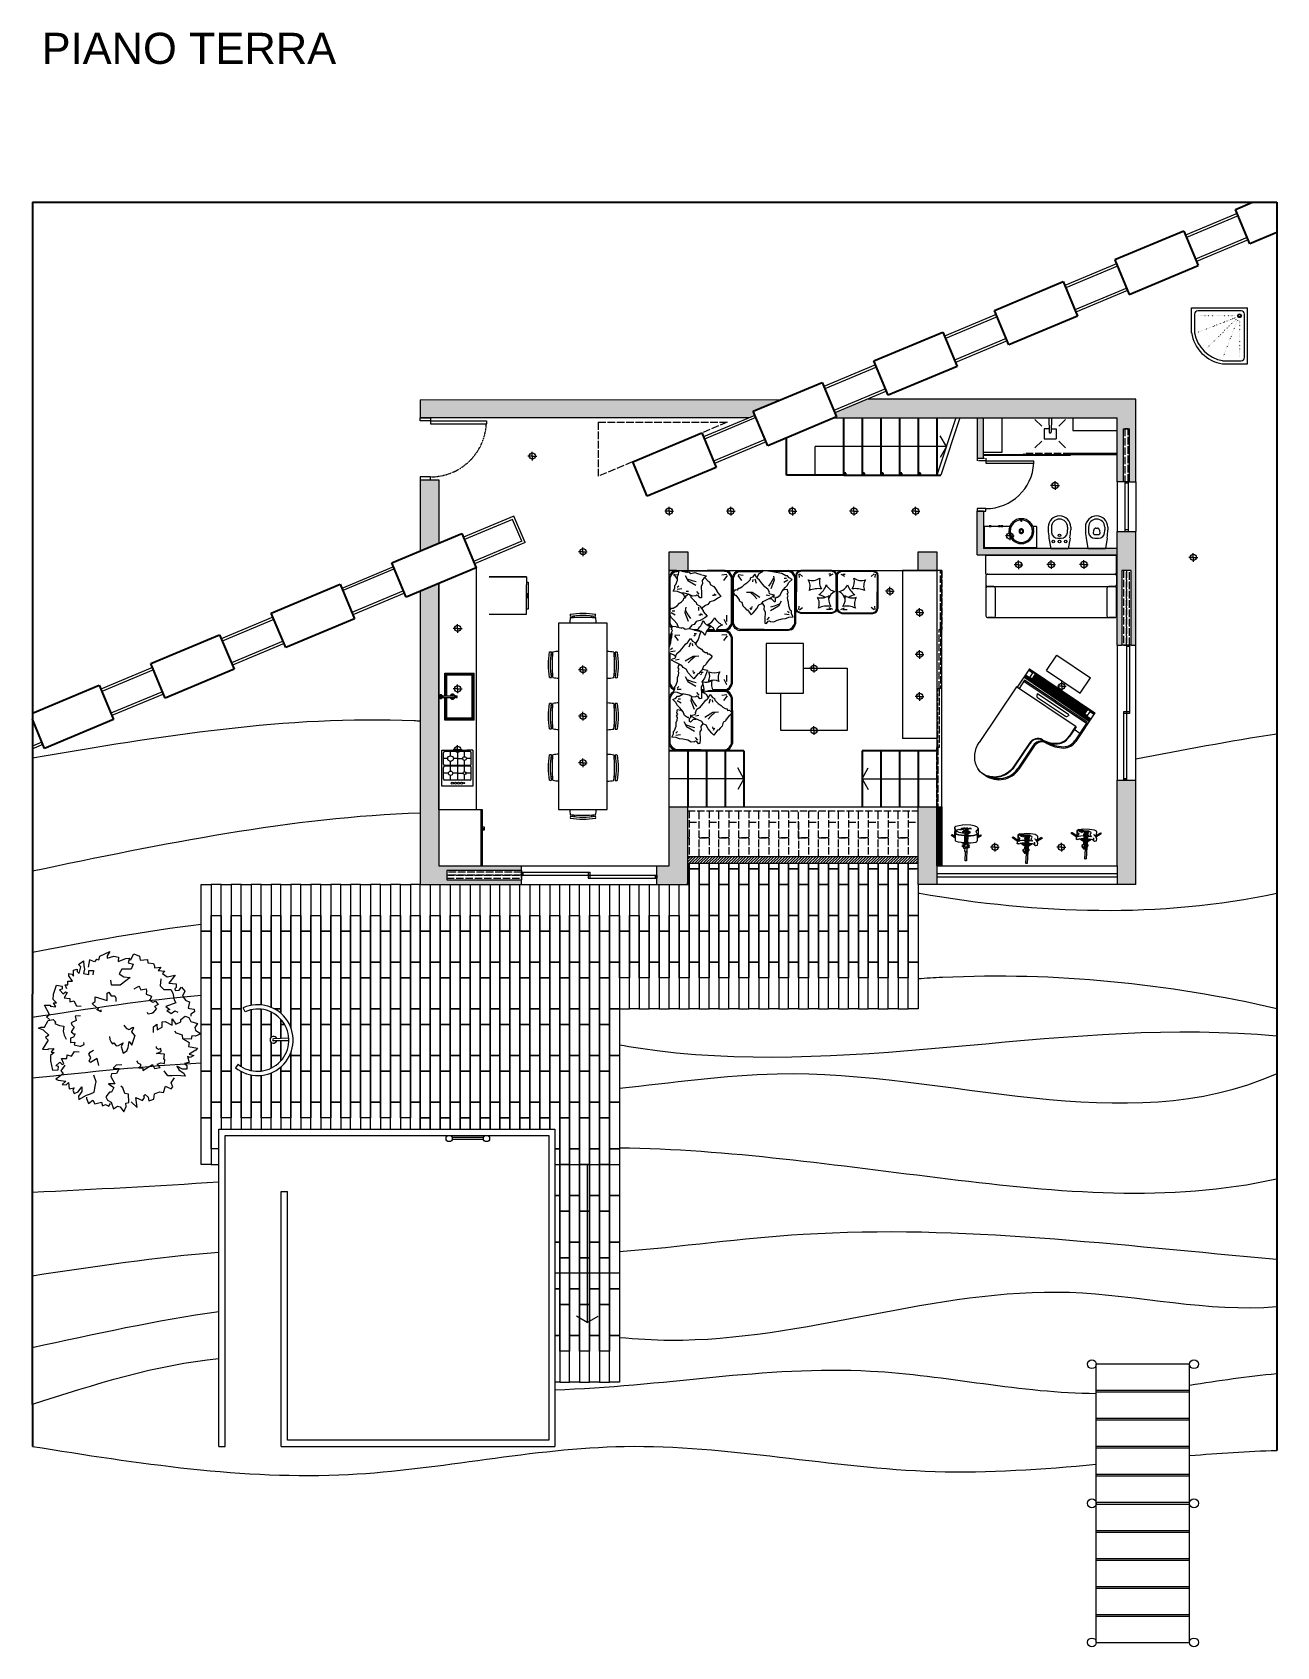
# Model space of a CAD drawing. Header units: millimetres. Extents: x 2261 to 4261, y 903 to 3498.
import ezdxf

# ---------------------------------------------------------------- set-up
doc = ezdxf.new("R2010")
doc.units = ezdxf.units.MM
for name, pattern in [('ACAD_ISO02W100', [15, 12, -3]), ('ACAD_ISO03W100', [30, 12, -18]), ('DOT2', [0.125, 0, -0.125]), ('TRATTEGGIATA2', [0.375, 0.25, -0.125])]:
    doc.linetypes.add(name, pattern=pattern)
for name, color, linetype, lineweight in [('A-DOOR-FULL', 4, 'Continuous', 18), ('A-FURN', 9, 'Continuous', 13), ('curve di livello', 6, 'Continuous', 9), ('MURO', 1, 'Continuous', 25), ('pavimentazione esterna', 51, 'Continuous', 15), ('PROIEZIONI', 145, 'Continuous', 13), ('PROIEZIONI_finissime_fine lines', 251, 'Continuous', 5), ('VEGETAZIONE', 94, 'Continuous', 5), ('VERDE_alberi', 104, 'Continuous', 5), ('vetro', 140, 'Continuous', 15), ('Wall', 7, 'Continuous', 20)]:
    doc.layers.add(name, color=color, linetype=linetype, lineweight=lineweight)
doc.layers.add('ACQUA - water hatch', color=7, linetype='Continuous', lineweight=5, true_color=0x0f87ff)
doc.layers.add('VERDE_giardino_garden', color=7, linetype='Continuous', lineweight=5, true_color=0x426227)
doc.styles.get("Standard").update_dxf_attribs({"font": 'arial.ttf'})

msp = doc.modelspace()

# ---------------------------------------------------------------- texts
at = {"insert": (2276.2, 3497.7), "char_height": 50, "attachment_point": 1}
msp.add_mtext_dynamic_manual_height_columns('PIANO TERRA', width=1017.121, gutter_width=12.5, heights=[0], dxfattribs=at)

# ---------------------------------------------------------------- blocks, each defined once
blk = doc.blocks.new('REF36T')
for p, q in [((0, -26.999999), (36, -26.999999)), ((11, -27.999999), (11, -28.999999)), ((11, -28.999999), (13, -28.999999)), ((12, -26.999999), (12, -28.999999)), ((13, -28.999999), (13, -27.999999))]:
    blk.add_line(p, q)
blk.add_lwpolyline([(0, -27.999999), (0, 0), (36, 0), (36, -27.999999)], close=True)
blk = doc.blocks.new('Guitar Stand Accoustic')
at = {"lineweight": 0}
for p, q in [((-0.36, 14.26), (-0.15, 22.09)), ((-0.15, 22.09), (0.58, 22.15)), ((0.61, 22.04), (0.46, 16.54)), ((0.58, 22.15), (0.61, 22.04)), ((-6.41, 10.12), (-6.58, 9.77)), ((-5.88, 10.41), (-6.41, 10.12)), ((-4.43, 10.79), (-5.88, 10.41)), ((-2.68, 10.98), (-4.43, 10.79)), ((-1.76, 10.98), (-2.68, 10.98)), ((-1.87, 13.59), (-1.88, 13.36)), ((-1.88, 13.36), (-1.38, 13.35)), ((-1.38, 13.58), (-1.87, 13.59)), ((-1.84, 12.51), (-1.85, 12.3)), ((-1.85, 12.3), (-1.35, 12.29)), ((-1.83, 13.1), (-1.84, 12.88)), ((-1.84, 12.88), (-1.34, 12.87)), ((-1.34, 12.5), (-1.84, 12.51)), ((-1.33, 13.09), (-1.83, 13.1)), ((-1.76, 10.98), (-0.79, 11.56)), ((-0.8, 10.97), (-1.76, 10.98)), ((-1.38, 13.53), (-1.38, 13.58)), ((-1.38, 13.53), (-1.25, 13.52)), ((-1.38, 13.37), (-1.38, 13.53)), ((-1.38, 13.35), (-1.38, 13.37)), ((-1.38, 13.37), (-1.22, 13.37)), ((-1.35, 12.45), (-1.34, 12.5)), ((-1.35, 12.45), (-1.07, 12.45)), ((-1.35, 12.3), (-1.35, 12.45)), ((-1.35, 12.29), (-1.35, 12.3)), ((-1.35, 12.3), (-1.05, 12.3)), ((-1.34, 13.04), (-1.33, 13.09)), ((-1.34, 13.04), (-1.17, 13.03)), ((-1.34, 12.89), (-1.34, 13.04)), ((-1.34, 12.87), (-1.34, 12.89)), ((-1.34, 12.89), (-1.14, 12.88)), ((-1.26, 13.57), (-1.24, 14.28)), ((-1.25, 13.52), (-1.26, 13.57)), ((-1.26, 13.57), (1.73, 13.52)), ((-1.22, 13.37), (-1.25, 13.52)), ((-1.24, 14.28), (-0.36, 14.26)), ((-1.17, 13.03), (-1.22, 13.37)), ((-1.14, 12.88), (-1.17, 13.03)), ((-1.07, 12.45), (-1.14, 12.88)), ((-1.05, 12.3), (-1.07, 12.45)), ((-0.97, 11.86), (-1.05, 12.3)), ((-0.79, 11.6), (-0.97, 11.86)), ((-0.88, 6.63), (-0.8, 10.97)), ((-0.79, 11.43), (-0.8, 11.32)), ((-0.8, 10.97), (-0.8, 11.32)), ((-0.8, 11.32), (1.2, 11.28)), ((-0.67, 11.31), (-0.8, 11.32)), ((-0.79, 11.56), (-0.79, 11.6)), ((-0.79, 11.43), (-0.79, 11.56)), ((-0.79, 11.43), (1.2, 11.4)), ((-0.78, 5.06), (-0.67, 11.31)), ((-0.69, 13.27), (-0.77, 13.21)), ((-0.77, 12.9), (-0.77, 13.21)), ((-0.69, 12.96), (-0.77, 12.9)), ((-0.77, 12.9), (-0.61, 12.9)), ((-0.66, 12.19), (-0.74, 12.14)), ((-0.74, 11.83), (-0.74, 12.14)), ((-0.66, 11.88), (-0.74, 11.83)), ((-0.74, 11.83), (-0.58, 11.83)), ((-0.65, 12.78), (-0.73, 12.73)), ((-0.73, 12.41), (-0.73, 12.73)), ((-0.65, 12.47), (-0.73, 12.41)), ((-0.73, 12.41), (-0.57, 12.41)), ((-0.61, 13.21), (-0.69, 13.27)), ((-0.61, 12.9), (-0.69, 12.96)), ((-0.67, 11.31), (-0.66, 11.83)), ((-0.32, 11.31), (-0.67, 11.31)), ((-0.58, 12.14), (-0.66, 12.19)), ((-0.58, 11.83), (-0.66, 11.88)), ((-0.57, 12.72), (-0.65, 12.78)), ((-0.57, 12.41), (-0.65, 12.47)), ((0.02, 11.3), (-0.62, 12.9)), ((-0.61, 12.9), (-0.61, 13.21)), ((-0.32, 11.31), (-0.61, 12.41)), ((-0.58, 11.83), (-0.58, 12.14)), ((-0.57, 12.41), (-0.57, 12.72)), ((-0.48, 2.37), (-0.32, 11.31)), ((-0.36, 14.26), (-0.27, 14.26)), ((0.02, 11.3), (-0.32, 11.31)), ((-0.27, 14.26), (-0.24, 15.89)), ((-0.27, 14.26), (0.77, 14.24)), ((-0.24, 15.89), (0.3, 16.87)), ((-0.13, 2.37), (0.02, 11.3)), ((0.2, 11.3), (0.02, 11.3)), ((0.2, 11.3), (0.37, 11.29)), ((0.26, 5.11), (0.37, 11.29)), ((0.3, 16.87), (0.46, 16.54)), ((0.37, 11.29), (1.08, 12.87)), ((0.37, 11.29), (0.72, 11.29)), ((0.46, 16.54), (0.8, 15.87)), ((0.61, 5.07), (0.72, 11.29)), ((0.72, 11.29), (1.04, 12.38)), ((0.72, 11.29), (1.07, 11.28)), ((0.8, 15.87), (0.77, 14.24)), ((1.75, 14.22), (0.77, 14.24)), ((0.96, 5.02), (1.07, 11.28)), ((1, 12.11), (1.09, 12.16)), ((1, 11.8), (1, 12.11)), ((1, 11.8), (1.08, 11.85)), ((1.16, 11.8), (1, 11.8)), ((1.01, 12.69), (1.1, 12.75)), ((1.01, 12.38), (1.01, 12.69)), ((1.01, 12.38), (1.09, 12.44)), ((1.17, 12.38), (1.01, 12.38)), ((1.07, 13.18), (1.16, 13.24)), ((1.07, 12.87), (1.07, 13.18)), ((1.07, 12.87), (1.15, 12.92)), ((1.23, 12.87), (1.07, 12.87)), ((1.07, 11.28), (1.08, 11.8)), ((1.07, 11.28), (1.2, 11.28)), ((1.08, 11.85), (1.16, 11.8)), ((1.09, 12.44), (1.17, 12.38)), ((1.09, 12.16), (1.17, 12.11)), ((1.1, 12.75), (1.18, 12.69)), ((1.11, 6.6), (1.19, 10.93)), ((1.15, 12.92), (1.23, 12.87)), ((1.16, 13.24), (1.24, 13.18)), ((1.16, 11.8), (1.17, 12.11)), ((1.17, 12.38), (1.18, 12.69)), ((1.19, 10.93), (1.2, 11.28)), ((1.19, 10.93), (2.59, 10.89)), ((1.2, 11.57), (1.32, 11.72)), ((1.2, 11.4), (1.2, 11.57)), ((1.2, 11.4), (1.2, 11.28)), ((1.23, 12.87), (1.24, 13.18)), ((1.32, 11.72), (1.39, 11.81)), ((1.32, 11.72), (2.59, 10.89)), ((1.39, 11.81), (1.48, 12.25)), ((1.48, 12.25), (1.51, 12.4)), ((1.78, 12.25), (1.48, 12.25)), ((1.51, 12.4), (1.6, 12.84)), ((1.78, 12.4), (1.51, 12.4)), ((1.6, 12.84), (1.63, 12.99)), ((1.79, 12.83), (1.6, 12.84)), ((1.63, 12.99), (1.69, 13.32)), ((1.79, 12.98), (1.63, 12.99)), ((1.69, 13.32), (1.72, 13.47)), ((1.85, 13.32), (1.69, 13.32)), ((1.72, 13.47), (1.73, 13.52)), ((1.85, 13.47), (1.72, 13.47)), ((1.73, 13.52), (1.75, 14.22)), ((1.78, 12.4), (1.79, 12.45)), ((1.78, 12.25), (1.78, 12.4)), ((1.78, 12.24), (1.78, 12.25)), ((2.28, 12.23), (1.78, 12.24)), ((1.79, 12.98), (1.8, 13.04)), ((1.79, 12.83), (1.79, 12.98)), ((1.79, 12.81), (1.79, 12.83)), ((2.29, 12.81), (1.79, 12.81)), ((1.79, 12.45), (2.28, 12.44)), ((1.8, 13.04), (2.29, 13.03)), ((1.85, 13.53), (2.35, 13.52)), ((1.85, 13.47), (1.85, 13.53)), ((1.85, 13.32), (1.85, 13.47)), ((1.85, 13.29), (1.85, 13.32)), ((2.35, 13.29), (1.85, 13.29)), ((2.28, 12.44), (2.28, 12.23)), ((2.29, 13.03), (2.29, 12.81)), ((2.35, 13.52), (2.35, 13.29)), ((2.59, 10.89), (3.06, 10.88)), ((3.06, 10.88), (4.81, 10.63)), ((4.81, 10.63), (6.25, 10.2)), ((6.25, 10.2), (6.77, 9.89)), ((-9.13, 6.55), (-6.61, 8.06)), ((-8.72, 5.91), (-9.13, 6.55)), ((-7, 6.94), (-8.72, 5.91)), ((-7.22, 2.08), (-7.14, 6.42)), ((-7, 2.9), (-7.22, 2.08)), ((-7, 2.67), (-7.22, 1.85)), ((-7.22, 1.85), (-7.22, 2.08)), ((-7.22, 1.85), (-6.44, 1.05)), ((-7, 6.94), (-7.14, 6.42)), ((-6.92, 7.24), (-7, 6.94)), ((-6.15, 3.59), (-7, 2.9)), ((-6.16, 3.36), (-7, 2.67)), ((-6.62, 7.49), (-6.92, 7.24)), ((-6.49, 5.55), (-6.66, 5.2)), ((-6.66, 5.2), (-6.65, 5.44)), ((-6.66, 5.2), (-6.43, 4.85)), ((-6.65, 5.44), (-6.62, 7.49)), ((-6.49, 5.78), (-6.65, 5.44)), ((-6.62, 7.49), (-6.61, 8.06)), ((-6.61, 8.06), (-6.58, 9.77)), ((-5.96, 6.08), (-6.49, 5.78)), ((-5.96, 5.84), (-6.49, 5.55)), ((-6.44, 1.05), (-4.79, 0.42)), ((-6.43, 4.85), (-6, 4.17)), ((-5.96, 4.11), (-6.16, 3.36)), ((-6, 4.17), (-6.15, 3.59)), ((-6, 4.17), (-5.96, 4.11)), ((-4.51, 6.45), (-5.96, 6.08)), ((-4.51, 6.22), (-5.96, 5.84)), ((-4.79, 0.42), (-2.55, 0.05)), ((-2.75, 6.64), (-4.51, 6.45)), ((-2.76, 6.41), (-4.51, 6.22)), ((-2.94, 2.53), (-2.95, 2.3)), ((-2.95, 2.3), (-2.95, 2.05)), ((-2.95, 2.3), (3.03, 2.2)), ((-2.95, 2.05), (-1.71, 2.03)), ((-2.94, 2.53), (3.03, 2.43)), ((-0.88, 6.4), (-2.76, 6.41)), ((-0.88, 6.63), (-2.75, 6.64)), ((-2.55, 0.05), (2.55, -0.05)), ((-1.31, 5.12), (-2.19, 4.74)), ((-2.19, 4.74), (-2.19, 4.24)), ((-2.19, 4.24), (-1.33, 3.82)), ((-1.81, 4.69), (-1.82, 4.27)), ((-1.82, 4.27), (-1.1, 3.93)), ((-1.08, 5.01), (-1.81, 4.69)), ((-0.84, 1.97), (-1.71, 2.03)), ((-1.33, 3.82), (-0.05, 3.66)), ((-0.91, 5.16), (-1.31, 5.12)), ((-1.1, 3.93), (0.07, 3.78)), ((0.09, 5.12), (-1.08, 5.01)), ((-0.91, 2.17), (-1.06, 2.08)), ((-1.06, 2.08), (-0.76, 2.08)), ((-0.91, 5.16), (-0.88, 6.4)), ((-0.91, 5.04), (-0.91, 5.16)), ((-0.03, 5.12), (-0.91, 5.04)), ((-0.76, 2.08), (-0.91, 2.17)), ((-0.88, 6.4), (-0.88, 6.63)), ((-0.84, 1.97), (0.03, 1.89)), ((-0.83, 2.38), (-0.78, 5.06)), ((-0.56, 2.17), (-0.71, 2.08)), ((-0.71, 2.08), (-0.41, 2.07)), ((-0.41, 2.07), (-0.56, 2.17)), ((-0.21, 2.16), (-0.36, 2.07)), ((-0.36, 2.07), (-0.06, 2.06)), ((-0.06, 2.06), (-0.21, 2.16)), ((-0.03, 5.12), (0.21, 5.12)), ((0.9, 1.94), (0.03, 1.89)), ((1.24, 3.88), (0.07, 3.78)), ((0.09, 5.12), (1.26, 4.97)), ((0.14, 2.06), (0.29, 2.15)), ((0.43, 2.06), (0.14, 2.06)), ((1.47, 3.77), (0.18, 3.66)), ((0.21, 5.12), (1.08, 5.01)), ((0.22, 2.36), (0.26, 5.11)), ((0.29, 2.15), (0.43, 2.06)), ((0.49, 2.05), (0.64, 2.14)), ((0.78, 2.05), (0.49, 2.05)), ((0.56, 2.36), (0.61, 5.07)), ((0.64, 2.14), (0.78, 2.05)), ((0.83, 2.05), (0.98, 2.13)), ((1.13, 2.04), (0.83, 2.05)), ((0.9, 1.94), (1.78, 1.97)), ((0.91, 2.35), (0.96, 5.02)), ((0.98, 2.13), (1.13, 2.04)), ((1.08, 5.01), (1.09, 5.13)), ((1.09, 5.13), (1.11, 6.36)), ((1.09, 5.13), (1.49, 5.07)), ((1.11, 6.6), (2.98, 6.54)), ((1.11, 6.36), (1.11, 6.6)), ((1.11, 6.36), (2.98, 6.31)), ((1.97, 4.21), (1.24, 3.88)), ((1.26, 4.97), (1.98, 4.62)), ((1.3, 3.4), (1.47, 3.66)), ((2.58, 2.66), (1.3, 3.4)), ((2.34, 4.16), (1.47, 3.77)), ((2.34, 4.04), (1.47, 3.66)), ((1.49, 5.07), (1.69, 4.98)), ((1.49, 4.96), (1.69, 4.98)), ((1.49, 4.96), (2.35, 4.54)), ((1.69, 4.98), (2.5, 5.05)), ((3.02, 1.94), (1.78, 1.97)), ((1.98, 4.62), (1.97, 4.21)), ((2.35, 4.54), (2.34, 4.16)), ((2.34, 4.16), (2.34, 4.04)), ((2.5, 5.05), (4.57, 4.69)), ((4.8, 0.25), (2.55, -0.05)), ((3.16, 2.77), (2.58, 2.66)), ((2.98, 6.54), (4.73, 6.29)), ((2.98, 6.31), (4.73, 6.06)), ((3.03, 2.2), (3.02, 1.94)), ((3.03, 2.43), (3.03, 2.2)), ((4.35, 2.74), (3.16, 2.77)), ((4.77, 2.61), (4.35, 2.74)), ((4.57, 4.69), (5.83, 4.03)), ((4.73, 6.29), (6.17, 5.86)), ((4.73, 6.06), (6.17, 5.63)), ((5.9, 3.26), (4.77, 2.61)), ((6.48, 0.82), (4.8, 0.25)), ((5.83, 4.03), (5.9, 3.26)), ((6.15, 3.96), (6.1, 3.89)), ((6.1, 3.89), (6.27, 3.14)), ((6.6, 4.62), (6.15, 3.96)), ((6.15, 3.96), (6.28, 3.37)), ((6.17, 5.86), (6.69, 5.55)), ((6.17, 5.63), (6.69, 5.31)), ((6.27, 3.14), (7.09, 2.42)), ((6.28, 3.37), (7.1, 2.65)), ((7.29, 1.59), (6.48, 0.82)), ((6.84, 4.96), (6.6, 4.62)), ((6.69, 5.55), (6.84, 5.2)), ((6.69, 5.31), (6.84, 4.96)), ((6.77, 9.89), (6.92, 9.54)), ((6.84, 5.2), (6.88, 7.25)), ((6.84, 4.96), (6.84, 5.2)), ((6.88, 7.25), (6.89, 8.1)), ((6.88, 7.25), (7.09, 7.06)), ((6.89, 8.1), (6.92, 9.54)), ((6.89, 8.1), (9.26, 6.56)), ((8.83, 5.94), (7.09, 7.06)), ((7.09, 7.06), (7.17, 6.99)), ((7.09, 2.42), (7.29, 1.59)), ((7.1, 2.65), (7.29, 1.83)), ((7.17, 6.99), (7.37, 6.16)), ((7.29, 1.83), (7.37, 6.16)), ((7.29, 1.59), (7.29, 1.83)), ((8.93, 5.91), (8.83, 5.94)), ((9.26, 6.56), (8.93, 5.91))]:
    blk.add_line(p, q, dxfattribs=at)
blk = doc.blocks.new('Guitar Stand Electric')
for p, q in [((-1.16, 9.67), (0.52, 11.76)), ((-1.16, 9.67), (-1.15, 10.2)), ((-1.15, 10.2), (-0.43, 11.09)), ((-0.43, 11.09), (-0.24, 18.46)), ((-0.43, 11.09), (-0.34, 11.21)), ((-0.13, 10.12), (-0.4, 10)), ((-0.4, 10), (-0.4, 9.82)), ((-0.34, 11.21), (0.47, 12.22)), ((-0.34, 11.21), (-0.33, 11.76)), ((-0.33, 11.76), (0.21, 12.75)), ((-0.24, 18.46), (0.49, 18.52)), ((0.13, 9.99), (-0.13, 10.12)), ((0.18, 10.56), (-0.09, 10.43)), ((-0.09, 10.43), (-0.09, 10.26)), ((0.18, 10.38), (-0.09, 10.26)), ((-0.09, 10.26), (0.44, 10.25)), ((0.06, 3.97), (0.17, 10.25)), ((0.13, 9.99), (0.13, 9.81)), ((0.44, 10.42), (0.18, 10.56)), ((0.44, 10.25), (0.18, 10.38)), ((0.21, 12.75), (0.36, 12.43)), ((0.49, 10.94), (0.22, 10.81)), ((0.22, 10.81), (0.22, 10.63)), ((0.49, 10.77), (0.22, 10.63)), ((0.22, 10.63), (0.75, 10.62)), ((0.52, 18.42), (0.36, 12.43)), ((0.36, 12.43), (0.47, 12.22)), ((0.37, 3.97), (0.49, 10.63)), ((0.44, 10.42), (0.44, 10.25)), ((0.47, 12.22), (0.52, 12.29)), ((0.49, 18.52), (0.52, 18.42)), ((0.75, 10.8), (0.49, 10.94)), ((0.75, 10.62), (0.49, 10.77)), ((1.58, 12.27), (0.52, 12.29)), ((0.52, 11.76), (0.52, 12.29)), ((0.52, 11.76), (1.57, 11.74)), ((0.8, 11.25), (0.53, 11.11)), ((0.53, 11.11), (0.53, 10.93)), ((0.8, 11.07), (0.53, 10.93)), ((0.53, 10.93), (1.06, 10.92)), ((0.67, 3.96), (0.8, 10.92)), ((0.75, 10.8), (0.75, 10.62)), ((1.06, 11.1), (0.8, 11.25)), ((1.06, 10.92), (0.8, 11.07)), ((0.85, 11.46), (0.84, 11.29)), ((1.11, 11.43), (0.84, 11.29)), ((0.84, 11.29), (1.37, 11.28)), ((1.11, 11.61), (0.85, 11.46)), ((0.98, 3.95), (1.11, 11.28)), ((1.06, 11.1), (1.06, 10.92)), ((1.37, 11.46), (1.11, 11.61)), ((1.37, 11.28), (1.11, 11.43)), ((1.34, 9.46), (2.6, 10.19)), ((1.37, 11.46), (1.37, 11.28)), ((1.57, 11.74), (1.58, 12.27)), ((2.6, 10.19), (1.57, 11.74)), ((2.61, 10.72), (1.58, 12.27)), ((2.6, 10.19), (2.61, 10.72)), ((-9.25, 2.86), (-5.99, 4.82)), ((-8.84, 2.22), (-9.25, 2.86)), ((-5.5, 4.23), (-8.84, 2.22)), ((-6.25, 5.7), (-6.22, 7.35)), ((-6.25, 5.7), (-6.22, 5.47)), ((-6.22, 7.35), (-5.21, 7.59)), ((-6.07, 5.04), (-6.22, 5.47)), ((-6.22, 1.72), (-6.2, 3.38)), ((-6.11, 1.06), (-6.22, 1.72)), ((-5.27, 4.02), (-6.2, 3.38)), ((-4.77, 0.34), (-6.11, 1.06)), ((-6.07, 5.04), (-5.99, 4.82)), ((-5.99, 4.82), (-5.92, 4.6)), ((-5.92, 4.6), (-5.5, 4.23)), ((-5.5, 4.23), (-5.27, 4.02)), ((-5.27, 4.02), (-5.11, 3.88)), ((-5.21, 7.59), (-4.43, 7.25)), ((-5.11, 3.88), (-4.9, 3.13)), ((-2.02, 0.01), (-4.77, 0.34)), ((-4.46, 5.6), (-4.53, 5.29)), ((-4.46, 5.6), (-4.43, 6.91)), ((-4.43, 6.91), (-4.43, 7.25)), ((-4.43, 6.91), (-3.96, 6.63)), ((-3.96, 6.63), (-3.27, 6.45)), ((-3.27, 6.45), (-0.69, 8.01)), ((-3.27, 6.45), (-3.07, 6.4)), ((-3.22, 4.53), (-2.78, 4.67)), ((-3.22, 4.53), (-2.59, 4.06)), ((-3.07, 6.4), (-2.02, 6.32)), ((-2.65, 3.07), (-2.99, 2.19)), ((-2.99, 2.19), (-2.74, 1.92)), ((-2.78, 4.67), (-1.75, 4.57)), ((-2.74, 1.92), (-2.24, 1.68)), ((-2.4, 3.56), (-2.65, 3.07)), ((-2.59, 4.06), (-2.4, 3.56)), ((-2.24, 1.68), (-1.53, 1.51)), ((-0.71, 7.11), (-2.02, 6.32)), ((-2.02, 6.32), (-1.99, 6.32)), ((2.02, -0.01), (-2.02, 0.01)), ((-1.99, 6.32), (-1.12, 6.42)), ((-1.75, 4.57), (-0.75, 4.63)), ((-1.54, 1.05), (-1.53, 1.51)), ((1.58, 1), (-1.54, 1.05)), ((-1.53, 1.87), (-1.53, 1.52)), ((-1.53, 1.87), (1.6, 1.82)), ((-1.53, 1.52), (1.59, 1.46)), ((-1.53, 1.51), (-1.53, 1.52)), ((-1.23, 2.48), (-1.12, 2.66)), ((-1.23, 2.36), (-1.12, 2.54)), ((-1.23, 2.48), (-1.23, 2.36)), ((1.35, 2.16), (-1.23, 2.36)), ((-1.21, 3.35), (-1.22, 3.23)), ((-1.22, 3.23), (1.41, 3.19)), ((-1.22, 3.05), (-1.22, 3.23)), ((1.41, 3), (-1.22, 3.05)), ((-1.21, 3.74), (-1.2, 3.93)), ((1.42, 3.7), (-1.21, 3.74)), ((-1.21, 3.35), (1.41, 3.31)), ((-1.2, 4.04), (-0.76, 4.04)), ((-1.2, 4.04), (-1.2, 3.93)), ((-1.2, 3.93), (1.42, 3.88)), ((-0.66, 9.5), (-1.16, 9.67)), ((-1.12, 6.42), (-0.71, 6.67)), ((-1.12, 2.66), (1.46, 2.45)), ((-1.12, 2.66), (-1.12, 2.54)), ((-1.12, 2.54), (1.45, 2.34)), ((-0.91, 3.17), (-0.96, 3.12)), ((-0.96, 3.12), (-0.84, 3.09)), ((-0.9, 3.86), (-0.95, 3.81)), ((-0.95, 3.81), (-0.83, 3.78)), ((-0.86, 2.45), (-0.93, 2.41)), ((-0.93, 2.41), (-0.83, 2.38)), ((-0.76, 3.17), (-0.91, 3.17)), ((-0.75, 3.86), (-0.9, 3.86)), ((-0.72, 2.44), (-0.86, 2.45)), ((-0.84, 3.09), (-0.72, 3.12)), ((-0.83, 3.78), (-0.71, 3.81)), ((-0.83, 2.38), (-0.7, 2.4)), ((-0.76, 4.21), (-0.75, 4.45)), ((-0.76, 4.21), (1.25, 4.17)), ((-0.76, 4.04), (-0.76, 4.21)), ((-0.76, 3.99), (-0.76, 4.04)), ((1.24, 3.95), (-0.76, 3.99)), ((-0.72, 3.12), (-0.76, 3.17)), ((-0.75, 4.7), (-0.74, 4.94)), ((-0.75, 4.7), (1.25, 4.66)), ((-0.75, 4.63), (-0.75, 4.7)), ((-0.75, 4.45), (-0.75, 4.63)), ((-0.75, 4.45), (1.25, 4.42)), ((-0.71, 3.81), (-0.75, 3.86)), ((-0.74, 5.43), (-0.73, 5.67)), ((-0.74, 5.18), (-0.74, 5.43)), ((-0.74, 5.43), (1.27, 5.39)), ((-0.74, 5.18), (1.26, 5.15)), ((-0.74, 4.94), (-0.74, 5.18)), ((-0.74, 4.94), (1.26, 4.9)), ((-0.73, 5.96), (-0.72, 6.24)), ((-0.73, 5.67), (-0.73, 5.96)), ((-0.73, 5.96), (1.28, 5.92)), ((-0.73, 5.67), (1.27, 5.64)), ((-0.72, 6.57), (-0.71, 6.67)), ((-0.72, 6.57), (1.29, 6.53)), ((-0.72, 6.24), (-0.72, 6.57)), ((-0.72, 6.24), (1.28, 6.21)), ((-0.7, 2.4), (-0.72, 2.44)), ((-0.44, 9.82), (-0.71, 9.7)), ((-0.71, 9.7), (-0.71, 9.52)), ((-0.45, 9.64), (-0.71, 9.52)), ((-0.71, 9.52), (-0.18, 9.51)), ((-0.71, 7.11), (-0.7, 7.22)), ((-0.71, 6.89), (-0.71, 7.11)), ((-0.71, 6.89), (1.29, 6.86)), ((-0.71, 6.67), (-0.71, 6.89)), ((-0.7, 7.58), (-0.69, 8.01)), ((-0.7, 7.58), (1.31, 7.55)), ((-0.7, 7.22), (-0.7, 7.58)), ((-0.7, 7.22), (1.3, 7.18)), ((-0.69, 8.03), (-0.68, 8.52)), ((-0.69, 8.03), (1.31, 8)), ((-0.69, 8.01), (-0.69, 8.03)), ((-0.68, 8.52), (-0.67, 9.01)), ((-0.68, 8.52), (1.32, 8.49)), ((-0.67, 9.01), (-0.66, 9.5)), ((-0.67, 9.01), (1.33, 8.97)), ((-0.66, 9.5), (1.34, 9.46)), ((-0.59, 1.62), (-0.45, 9.52)), ((-0.54, 3.16), (-0.58, 3.12)), ((-0.58, 3.12), (-0.46, 3.09)), ((-0.52, 3.85), (-0.57, 3.81)), ((-0.57, 3.81), (-0.45, 3.78)), ((-0.49, 2.43), (-0.56, 2.39)), ((-0.56, 2.39), (-0.46, 2.35)), ((-0.39, 3.16), (-0.54, 3.16)), ((-0.38, 3.85), (-0.52, 3.85)), ((-0.35, 2.41), (-0.49, 2.43)), ((-0.46, 3.09), (-0.35, 3.11)), ((-0.46, 2.35), (-0.33, 2.37)), ((-0.18, 9.51), (-0.45, 9.64)), ((-0.45, 3.78), (-0.33, 3.8)), ((-0.18, 9.69), (-0.44, 9.82)), ((-0.14, 9.94), (-0.4, 9.82)), ((-0.4, 9.82), (0.13, 9.81)), ((-0.35, 3.11), (-0.39, 3.16)), ((-0.33, 3.8), (-0.38, 3.85)), ((-0.33, 2.37), (-0.35, 2.41)), ((-0.28, 1.61), (-0.24, 3.98)), ((-0.24, 3.98), (-0.14, 9.81)), ((-0.18, 9.69), (-0.18, 9.51)), ((-0.1, 3.15), (-0.15, 3.11)), ((-0.15, 3.11), (-0.03, 3.08)), ((0.13, 9.81), (-0.14, 9.94)), ((-0.09, 3.85), (-0.13, 3.8)), ((-0.13, 3.8), (-0.02, 3.77)), ((-0.06, 2.39), (-0.13, 2.35)), ((-0.13, 2.35), (-0.03, 2.32)), ((0.05, 3.15), (-0.1, 3.15)), ((0.06, 3.84), (-0.09, 3.85)), ((0.08, 2.38), (-0.06, 2.39)), ((-0.03, 3.08), (0.09, 3.1)), ((-0.03, 2.32), (0.1, 2.33)), ((-0.02, 3.77), (0.1, 3.8)), ((0.02, 1.61), (0.06, 3.97)), ((0.09, 3.1), (0.05, 3.15)), ((0.1, 3.8), (0.06, 3.84)), ((0.1, 2.33), (0.08, 2.38)), ((0.28, 3.15), (0.23, 3.1)), ((0.23, 3.1), (0.35, 3.07)), ((0.3, 2.36), (0.23, 2.32)), ((0.23, 2.32), (0.33, 2.29)), ((0.29, 3.84), (0.24, 3.79)), ((0.24, 3.79), (0.36, 3.76)), ((0.42, 3.14), (0.28, 3.15)), ((0.43, 3.84), (0.29, 3.84)), ((0.45, 2.35), (0.3, 2.36)), ((0.33, 1.6), (0.37, 3.97)), ((0.33, 2.29), (0.47, 2.3)), ((0.35, 3.07), (0.47, 3.1)), ((0.36, 3.76), (0.48, 3.79)), ((0.47, 3.1), (0.42, 3.14)), ((0.48, 3.79), (0.43, 3.84)), ((0.47, 2.3), (0.45, 2.35)), ((0.65, 3.14), (0.6, 3.1)), ((0.6, 3.1), (0.72, 3.07)), ((0.67, 2.33), (0.6, 2.29)), ((0.6, 2.29), (0.7, 2.26)), ((0.66, 3.83), (0.62, 3.79)), ((0.62, 3.79), (0.73, 3.76)), ((0.63, 1.6), (0.67, 3.96)), ((0.8, 3.14), (0.65, 3.14)), ((0.81, 3.83), (0.66, 3.83)), ((0.82, 2.32), (0.67, 2.33)), ((0.7, 2.26), (0.84, 2.28)), ((0.72, 3.07), (0.84, 3.09)), ((0.73, 3.76), (0.85, 3.78)), ((0.84, 3.09), (0.8, 3.14)), ((0.85, 3.78), (0.81, 3.83)), ((0.84, 2.28), (0.82, 2.32)), ((0.94, 1.59), (0.98, 3.95)), ((1.04, 2.31), (0.97, 2.27)), ((0.97, 2.27), (1.07, 2.23)), ((1.03, 3.13), (0.98, 3.09)), ((0.98, 3.09), (1.1, 3.06)), ((1.04, 3.83), (0.99, 3.78)), ((0.99, 3.78), (1.11, 3.75)), ((1.17, 3.13), (1.03, 3.13)), ((1.18, 3.82), (1.04, 3.83)), ((1.19, 2.29), (1.04, 2.31)), ((1.07, 2.23), (1.2, 2.25)), ((1.1, 3.06), (1.22, 3.08)), ((1.11, 3.75), (1.23, 3.78)), ((1.22, 3.08), (1.17, 3.13)), ((1.23, 3.78), (1.18, 3.82)), ((1.2, 2.25), (1.19, 2.29)), ((1.25, 4.17), (1.24, 4)), ((1.24, 4), (1.42, 4)), ((1.24, 4), (1.24, 3.95)), ((1.26, 4.9), (1.25, 4.66)), ((1.25, 4.66), (1.25, 4.42)), ((1.25, 4.42), (1.25, 4.19)), ((1.25, 4.19), (1.99, 4.1)), ((1.25, 4.19), (1.25, 4.17)), ((1.27, 5.39), (1.26, 5.15)), ((1.26, 5.15), (1.26, 4.9)), ((1.28, 5.92), (1.27, 5.64)), ((1.27, 5.64), (1.27, 5.39)), ((1.29, 6.53), (1.28, 6.21)), ((1.28, 6.21), (1.28, 5.96)), ((2.03, 5.88), (1.28, 5.96)), ((1.28, 5.96), (1.28, 5.92)), ((1.3, 7.11), (1.29, 6.86)), ((1.29, 6.86), (1.29, 6.53)), ((1.31, 7.55), (1.3, 7.18)), ((1.3, 7.18), (1.3, 7.11)), ((3.1, 5.94), (1.3, 7.11)), ((1.32, 8.49), (1.31, 8.01)), ((1.31, 8.01), (4.17, 6.15)), ((1.31, 8.01), (1.31, 8)), ((1.31, 8), (1.31, 7.55)), ((1.33, 8.97), (1.32, 8.49)), ((1.34, 9.46), (1.33, 8.97)), ((1.45, 2.34), (1.35, 2.16)), ((1.41, 3.31), (1.41, 3.19)), ((1.41, 3.19), (1.41, 3)), ((1.42, 4), (1.42, 3.88)), ((1.42, 3.88), (1.42, 3.7)), ((1.46, 2.45), (1.45, 2.34)), ((1.59, 1.46), (1.58, 1)), ((1.6, 1.82), (1.59, 1.58)), ((1.59, 1.58), (2.27, 1.56)), ((1.59, 1.58), (1.59, 1.46)), ((3.3, 4.17), (1.99, 4.1)), ((3.21, 0.99), (2.01, 1.13)), ((2.01, 1.13), (2.61, 0.77)), ((4.7, 0.39), (2.02, -0.01)), ((3.1, 5.94), (2.03, 5.88)), ((2.65, 2.1), (2.27, 1.99)), ((2.27, 1.99), (2.27, 1.56)), ((2.64, 1.63), (2.27, 1.52)), ((2.27, 1.56), (2.27, 1.52)), ((2.27, 1.52), (2.64, 1.39)), ((2.53, 0.9), (2.77, 0.98)), ((2.77, 0.83), (2.53, 0.9)), ((2.61, 0.77), (3.77, 0.61)), ((3.02, 1.5), (2.64, 1.63)), ((2.64, 1.39), (2.95, 1.48)), ((3.02, 1.97), (2.65, 2.1)), ((2.77, 0.98), (2.81, 1)), ((2.77, 0.83), (2.77, 0.98)), ((2.77, 0.83), (3.31, 0.75)), ((3.05, 0.93), (2.81, 1)), ((2.95, 1.48), (3.02, 1.5)), ((2.95, 1.48), (3.48, 1.35)), ((3.02, 1.97), (3.02, 1.5)), ((3.31, 0.75), (3.05, 0.93)), ((4.17, 6.15), (3.17, 5.94)), ((3.77, 0.61), (3.21, 0.99)), ((4.6, 4.44), (3.3, 4.17)), ((3.48, 1.35), (3.47, 1.19)), ((3.85, 1.3), (3.47, 1.19)), ((3.47, 1.19), (3.85, 1.06)), ((3.86, 1.78), (3.48, 1.66)), ((3.48, 1.66), (3.48, 1.35)), ((4.22, 1.17), (3.85, 1.3)), ((3.85, 1.06), (3.88, 1.07)), ((4.23, 1.65), (3.86, 1.78)), ((3.88, 1.07), (4.14, 1.15)), ((3.88, 1.07), (4.01, 0.96)), ((4.01, 0.96), (4.13, 0.94)), ((4.14, 1.15), (4.13, 0.94)), ((4.13, 0.94), (4.13, 0.72)), ((4.51, 0.83), (4.13, 0.72)), ((4.13, 0.72), (4.5, 0.59)), ((4.14, 1.15), (4.22, 1.17)), ((4.35, 6.19), (4.17, 6.15)), ((4.23, 1.65), (4.22, 1.22)), ((4.51, 1.31), (4.22, 1.22)), ((4.22, 1.22), (4.22, 1.17)), ((5.12, 6.57), (4.35, 6.19)), ((4.5, 0.59), (4.88, 0.7)), ((4.89, 1.18), (4.51, 1.31)), ((4.88, 0.7), (4.51, 0.83)), ((5.28, 4.78), (4.6, 4.44)), ((4.68, 3.3), (4.92, 3.88)), ((4.91, 2.72), (4.68, 3.3)), ((4.7, 0.39), (5.81, 1.07)), ((4.89, 1.18), (4.88, 0.83)), ((4.88, 0.83), (5.31, 0.98)), ((4.88, 0.83), (4.88, 0.7)), ((4.91, 2.72), (5.05, 2.55)), ((4.92, 3.88), (5.58, 4.38)), ((5.21, 3.79), (4.94, 3.2)), ((5.05, 2.55), (5.6, 2.09)), ((5.12, 6.57), (5.79, 6.53)), ((5.51, 4.01), (5.21, 3.79)), ((5.62, 4.76), (5.28, 4.78)), ((5.31, 0.98), (5.44, 1.1)), ((5.44, 1.1), (5.6, 1.47)), ((5.76, 4.2), (5.51, 4.01)), ((5.51, 4.01), (5.85, 3.74)), ((5.58, 4.38), (5.71, 4.55)), ((5.6, 2.09), (5.62, 1.85)), ((5.6, 1.47), (5.62, 1.85)), ((5.73, 4.73), (5.62, 4.76)), ((5.71, 4.55), (5.77, 4.68)), ((5.77, 4.68), (5.73, 4.73)), ((5.94, 4.34), (5.76, 4.2)), ((8.77, 2.25), (5.76, 4.2)), ((5.79, 6.53), (6.1, 6.45)), ((5.81, 1.07), (5.84, 2.72)), ((5.84, 2.72), (5.85, 3.74)), ((6.08, 4.52), (5.94, 4.34)), ((6.15, 4.67), (6.08, 4.52)), ((6.1, 6.45), (6.17, 6.33)), ((6.15, 4.86), (6.17, 6.33)), ((6.15, 4.86), (9.21, 2.87)), ((6.15, 4.67), (6.15, 4.86)), ((8.88, 2.22), (8.77, 2.25)), ((9.21, 2.87), (8.88, 2.22))]:
    blk.add_line(p, q)
blk = doc.blocks.new('A$C396F796F')
at = {"layer": 'VERDE_alberi'}
for points in [[(-1.246, 3.854), (-1.122, 3.81), (-1.066, 4.005), (-0.576, 4.226), (-0.702, 4.018), (-0.702, 3.901), (-0.365, 4.005), (-0.127, 3.94), (-0.155, 3.732), (0.238, 3.875), (0.42, 3.901), (0.35, 3.667), (0.602, 3.602), (0.504, 3.341), (0.027, 3.341), (-0.099, 3.107), (0.14, 2.951), (0.448, 2.925), (-0.043, 2.535), (-0.463, 2.535), (-0.491, 2.561), (-0.519, 2.782)], [(0.476, 3.797), (0.63, 4.122), (0.925, 4.005), (0.953, 3.797), (1.318, 3.836), (1.346, 3.667), (1.626, 3.628), (1.682, 3.498), (1.682, 3.406), (1.991, 3.445), (1.864, 3.276), (2.201, 3.25), (2.075, 3.133), (2.31, 2.958)], [(-2.728, 2.349), (-2.813, 2.557), (-2.686, 2.557), (-2.686, 2.739), (-2.448, 2.739), (-2.63, 3.012), (-2.63, 3.129), (-2.476, 3.09), (-2.392, 2.986), (-2.392, 3.299), (-2.21, 3.338), (-2.21, 3.22), (-2.111, 3.129), (-2.027, 3.468), (-2.153, 3.585), (-1.901, 3.767), (-1.873, 3.507), (-1.845, 3.338), (-1.901, 3.129), (-1.635, 3.077), (-1.635, 3.273), (-1.396, 3.273), (-1.424, 3.051)], [(-1.246, 3.854), (-1.35, 3.705), (-1.586, 3.82), (-1.668, 3.437)], [(-3.608, 0.808), (-3.762, 0.939), (-3.608, 1.056), (-3.86, 1.524), (-3.552, 1.524), (-3.58, 1.485), (-3.285, 1.446), (-3.398, 1.641), (-3.257, 1.641), (-3.426, 1.81), (-3.398, 2.084), (-3.257, 2.539), (-2.977, 2.487), (-2.977, 2.331), (-3.103, 2.305), (-2.921, 2.097), (-2.795, 2.201), (-2.71, 2.162), (-2.865, 1.901), (-2.584, 1.875), (-2.584, 1.693), (-2.374, 1.745), (-2.248, 1.498), (-2.017, 1.489)], [(0.661, 2.348), (0.888, 2.491), (0.917, 2.432), (0.981, 2.304), (1.254, 2.354), (1.275, 2.248), (1.264, 2.082), (1.52, 1.978), (1.466, 1.805), (1.415, 1.78), (1.586, 1.69), (1.735, 1.736), (1.853, 1.562), (1.671, 1.457), (1.779, 1.365), (1.593, 1.141), (1.543, 1.116), (1.357, 1.081), (1.316, 1.163)], [(1.996, 2.85), (1.968, 2.499), (2.15, 2.317), (2.496, 2.316), (2.594, 2.134), (2.66, 1.8), (2.758, 1.657), (2.25, 1.465), (2.445, 1.315), (2.291, 1.263), (2.511, 1.118), (2.706, 1.241), (2.855, 1.185)], [(2.31, 2.958), (2.718, 3.036), (2.394, 2.642), (2.764, 2.602), (2.764, 2.422), (2.694, 2.352), (2.714, 2.262), (2.913, 2.292), (3.033, 2.442), (3.203, 2.232), (3.093, 1.983), (3.261, 1.772), (3.44, 1.703), (3.363, 1.373), (3.443, 1.363), (3.673, 1.334), (3.683, 1.204), (3.503, 1.074), (3.502, 0.985)], [(-1.019, 1.294), (-1.019, 1.19), (-1.23, 1.32), (-1.132, 1.372), (-1.23, 1.398), (-1.468, 1.619), (-1.314, 1.71), (-1.314, 1.957), (-0.711, 1.762), (-0.711, 2.139), (-0.627, 2.178), (-0.501, 2.009), (-0.318, 2.009), (-0.262, 1.892), (-0.262, 1.71)], [(-2.04, 0.991), (-2.307, 0.973), (-2.296, 0.909), (-2.273, 0.768), (-2.523, 0.647), (-2.478, 0.549), (-2.371, 0.422), (-2.517, 0.186), (-2.371, 0.079), (-2.316, 0.088), (-2.401, -0.084), (-2.548, -0.136), (-2.542, -0.345), (-2.332, -0.324), (-2.366, -0.461), (-2.084, -0.533), (-2.029, -0.524), (-1.857, -0.442), (-1.872, -0.353)], [(1.633, 0.153), (1.633, 0.439), (1.787, 0.582), (1.815, 0.296), (2.068, 0.426), (2.068, 0.686), (2.208, 0.712), (2.572, 0.517), (2.572, 0.842), (2.755, 0.569), (2.993, 0.686), (2.993, 0.803), (3.218, 0.985), (3.4, 0.907), (3.498, 0.712), (3.835, 0.608), (3.708, 0.4), (3.736, 0.27), (4.003, 0.088), (3.736, -0.029), (3.554, -0.016), (3.526, -0.173), (3.105, -0.16), (3.077, 0.023), (2.783, 0.127), (2.699, 0.218)], [(-3.646, 0.014), (-3.916, 0.275), (-4.155, 0.379), (-4.043, 0.418), (-3.86, 0.418), (-3.678, 0.756), (-3.426, 0.808), (-3.313, 0.691), (-3.341, 0.613), (-3.103, 0.509), (-2.893, 0.483), (-2.921, 0.223), (-2.865, 0.015), (-2.767, -0.18)], [(-3.646, 0.014), (-3.812, -0.101), (-3.669, -0.232), (-3.965, -0.675), (-3.658, -0.704), (-3.682, -0.662), (-3.385, -0.652), (-3.515, -0.835), (-3.376, -0.848), (-3.559, -1.001), (-3.558, -1.276), (-3.461, -1.742), (-3.177, -1.717), (-3.162, -1.562), (-3.285, -1.524), (-3.084, -1.334), (-2.968, -1.449), (-2.881, -1.419), (-3.01, -1.145), (-2.728, -1.146), (-2.711, -0.964), (-2.506, -1.036), (-2.357, -0.802), (-2.118, -0.815)], [(-0.584, -0.039), (-0.577, -0.199), (-0.496, -0.331), (-0.445, -0.414), (-0.367, -0.366), (-0.25, -0.508), (-0.132, -0.501), (0.101, -0.358), (-0.006, -0.556), (0.104, -0.883), (0.292, -0.767), (0.344, -0.604), (0.404, -0.303), (0.532, -0.488), (0.592, -0.336), (0.71, 0.017), (0.688, 0.004), (0.53, 0.186), (0.641, 0.403), (0.56, 0.386), (0.405, 0.29), (0.298, 0.34), (0.18, 0.481), (0.151, 0.529)], [(-1.131, -1.513), (-1.214, -1.152), (-1.538, -1.346), (-1.615, -1.294), (-1.535, -1.099), (-1.629, -0.942), (-1.557, -0.834), (-1.401, -0.74)], [(0.773, -1.265), (0.814, -1.331), (0.814, -1.37), (0.968, -1.435), (0.968, -1.539), (0.884, -1.617), (1.094, -1.643), (1.094, -1.76), (1.571, -1.448), (1.669, -1.656), (1.964, -1.604), (1.81, -1.435), (1.992, -1.37), (2.174, -1.396), (2.202, -1.201), (2.146, -1.188), (2.174, -0.94), (1.782, -0.901), (2.02, -0.797), (1.992, -0.654), (1.88, -0.693), (1.782, -0.628), (1.782, -0.55)], [(3.105, -0.16), (3.365, -0.315), (3.421, -0.354), (3.393, -0.549), (3.842, -0.627), (3.758, -0.731), (3.421, -0.939), (3.659, -1.004), (3.477, -1.109), (3.337, -1.057), (3.421, -1.356), (3.183, -1.408), (3.295, -1.499), (3.295, -1.681), (3.084, -1.681), (2.804, -1.538), (2.916, -1.746), (3.155, -1.889), (3.211, -2.045), (2.776, -2.006), (2.566, -2.032), (2.355, -2.032), (2.168, -1.772)], [(-2.842, -1.484), (-2.993, -1.703), (-3.028, -1.762), (-2.921, -1.928), (-3.296, -2.186), (-3.176, -2.246), (-2.783, -2.295), (-2.973, -2.453), (-2.764, -2.472), (-2.658, -2.366), (-2.61, -2.673), (-2.372, -2.621), (-2.436, -2.75), (-2.36, -2.916), (-2.168, -2.828), (-1.973, -2.581), (-1.988, -2.817), (-2.145, -3.047), (-2.131, -3.212), (-1.752, -2.995), (-1.55, -2.931), (-1.359, -2.844), (-1.285, -2.466), (-1.258, -2.325), (-1.379, -1.994)], [(0.031, -1.476), (-0.255, -1.481), (-0.395, -1.637), (-0.109, -1.661), (-0.235, -1.915), (-0.495, -1.92), (-0.518, -2.06), (-0.317, -2.421), (-0.642, -2.427), (-0.366, -2.605), (-0.479, -2.845), (-0.596, -2.847), (-0.775, -3.074), (-0.694, -3.255), (-0.497, -3.35), (-0.387, -3.685), (-0.181, -3.555), (-0.051, -3.581), (0.136, -3.844), (0.249, -3.576), (0.233, -3.394), (0.388, -3.363), (0.368, -2.943), (0.186, -2.918), (0.077, -2.625), (-0.016, -2.543)], [(0.498, -3.332), (0.801, -3.616), (0.737, -3.109), (1.071, -3.272), (1.166, -3.12), (1.144, -3.024), (1.209, -2.958), (1.362, -3.09), (1.384, -3.28), (1.64, -3.193), (1.68, -2.923), (1.934, -2.834), (2.122, -2.871), (2.232, -2.551), (2.305, -2.585), (2.516, -2.682), (2.593, -2.577), (2.51, -2.372), (2.684, -2.133)], [(-1.752, -3.092), (-1.752, -3.164), (-1.641, -3.414), (-1.425, -3.255), (-1.322, -3.426), (-0.992, -3.346), (-0.936, -3.54), (-0.788, -3.46), (-0.617, -3.551), (-0.541, -3.424)]]:
    blk.add_lwpolyline(points, dxfattribs=at)
blk = doc.blocks.new('luce')
at = {"layer": 'PROIEZIONI'}
for q in [(4120.3, 2654.4), (4127.3, 2661.4), (4127.3, 2647.4), (4134.3, 2654.4)]:
    blk.add_line((4127.3, 2654.4), q, dxfattribs=at)
blk.add_circle((4127.3, 2654.4), 5, dxfattribs=at)

# ---------------------------------------------------------------- hatches: boundary and pattern name
at = {"layer": 'vetro'}
h = msp.add_hatch(dxfattribs=at)
h.set_pattern_fill('ANSI31', color=4)
h.set_pattern_definition([(45, (-21071.654, -14714.0315), (-2.24506403, 2.24506403), [])])
h.paths.add_polyline_path([(3684.9, 2173.6), (3314.9, 2173.6), (3314.9, 2162), (3684.9, 2162)])
at = {"layer": 'Wall'}
h = msp.add_hatch(color=9, dxfattribs=at)
h.dxf.hatch_style = 1
h.paths.add_polyline_path([(3714.9, 2663.5), (3684.9, 2663.5), (3684.9, 2633.5), (3714.9, 2633.5)])
h.paths.add_polyline_path([(3314.9, 2663.5), (3284.9, 2663.5), (3284.9, 2633.5), (3314.9, 2633.5)])
h.paths.add_polyline_path([(2914.9, 2779.2), (2884.9, 2779.2), (2884.9, 2665), (2914.9, 2677.6)])
h.paths.add_polyline_path([(3466, 2908.4), (2884.9, 2907.9), (2884.9, 2878.5), (2914.9, 2878.5), (3412.8, 2878.5), (3422.8, 2882.7), (3420.1, 2889.2)])
h = msp.add_hatch(color=9, dxfattribs=at)
h.dxf.hatch_style = 1
h.paths.add_polyline_path([(4034.9, 2908.5), (3603.6, 2908.5), (3551.3, 2886.6), (3554, 2880.2), (3550.1, 2878.5), (4004.9, 2878.5), (4004.9, 2776), (4014.9, 2776), (4014.9, 2861), (4024.9, 2861), (4024.9, 2776), (4034.9, 2776)])
h.paths.add_polyline_path([(3789.9, 2878.5), (3779.9, 2878.5), (3779.9, 2813.7), (3789.9, 2813.7)], flags=16)
h.paths.add_polyline_path([(3789.9, 2728.7), (3779.9, 2728.7), (3779.9, 2658.5), (4004.9, 2658.5), (4004.9, 2668.5), (3789.9, 2668.5)])
h.paths.add_polyline_path([(4034.9, 2696), (4004.9, 2696), (4004.9, 2513.5), (4012.4, 2513.5), (4012.4, 2633.5), (4027.4, 2633.5), (4027.4, 2513.5), (4034.9, 2513.5)])
h = msp.add_hatch(color=9, dxfattribs=at)
h.dxf.hatch_style = 1
h.paths.add_polyline_path([(2914.9, 2612.6), (2884.9, 2600), (2884.9, 2128.5), (3047.4, 2128.5), (3047.4, 2136), (2927.4, 2136), (2927.4, 2151), (3047.4, 2151), (3047.4, 2158.5), (2914.9, 2158.5)])
h = msp.add_hatch(color=9, dxfattribs=at)
h.dxf.hatch_style = 1
h.paths.add_polyline_path([(3314.9, 2253.5), (3284.9, 2253.5), (3284.9, 2158.5), (3264.9, 2158.5), (3264.9, 2128.5), (3314.9, 2128.5)])
h.paths.add_polyline_path([(3714.9, 2253.5), (3684.9, 2253.5), (3684.9, 2128.5), (3714.9, 2128.5), (3714.9, 2158.5)])
h.paths.add_polyline_path([(4034.9, 2296), (4004.9, 2296), (4004.9, 2158.5), (4004.9, 2128.5), (4034.9, 2128.5)])

# ---------------------------------------------------------------- linework, layer by layer
for p, q in [((2261.3, 3225.2), (4261.3, 3225.2)), ((2261.3, 3225.2), (2261.3, 2332.3)), ((4261.3, 3225.2), (4261.3, 1218.8)), ((2261.3, 2332.3), (2261.3, 2150.4)), ((2261.3, 2150.4), (2261.3, 2019.7)), ((2261.3, 2019.7), (2261.2, 1885.4)), ((2261.2, 1885.4), (2261.2, 1757.9)), ((2261.2, 1757.9), (2261.2, 1633.9)), ((2261.2, 1633.9), (2261.2, 1499.6)), ((2261.2, 1499.6), (2261.2, 1384.1)), ((2261.2, 1384.1), (2261.2, 1292.8)), ((2261.3, 1292.9), (2261.3, 1225.2))]:
    msp.add_line(p, q)
at = {"color": 1}
for p, q in [((3565.6, 2786.5), (3565.6, 2878.5)), ((3595.6, 2786.5), (3595.6, 2878.5)), ((3625.6, 2786.5), (3625.6, 2878.5)), ((3655.6, 2786.5), (3655.6, 2878.5)), ((3685.6, 2786.5), (3685.6, 2878.5)), ((3715.6, 2788), (3715.6, 2878.5)), ((3473.5, 2786.5), (3473.5, 2846.5)), ((3565.6, 2786.5), (3473.5, 2786.5)), ((3568.6, 2789.5), (3565.6, 2789.5)), ((3565.6, 2789.5), (3565.6, 2786.5)), ((3565.6, 2786.5), (3721.4, 2786.5)), ((3565.6, 2786.5), (3568.6, 2786.5)), ((3568.6, 2786.5), (3568.6, 2789.5)), ((3598.6, 2789.5), (3595.6, 2789.5)), ((3595.6, 2789.5), (3595.6, 2786.5)), ((3595.6, 2786.5), (3598.6, 2786.5)), ((3598.6, 2786.5), (3598.6, 2789.5)), ((3628.6, 2789.5), (3625.6, 2789.5)), ((3625.6, 2789.5), (3625.6, 2786.5)), ((3625.6, 2786.5), (3628.6, 2786.5)), ((3628.6, 2786.5), (3628.6, 2789.5)), ((3658.6, 2789.5), (3655.6, 2789.5)), ((3655.6, 2789.5), (3655.6, 2786.5)), ((3655.6, 2786.5), (3658.6, 2786.5)), ((3658.6, 2786.5), (3658.6, 2789.5)), ((3688.6, 2789.5), (3685.6, 2789.5)), ((3685.6, 2789.5), (3685.6, 2786.5)), ((3685.6, 2786.5), (3688.6, 2786.5)), ((3688.6, 2786.5), (3688.6, 2789.5)), ((3404.9, 2343.5), (3284.9, 2343.5)), ((3314.9, 2343.5), (3314.9, 2253.5)), ((3344.9, 2343.5), (3344.9, 2253.5)), ((3374.9, 2343.5), (3374.9, 2253.5)), ((3404.9, 2343.5), (3404.9, 2253.5)), ((3714.9, 2343.5), (3594.9, 2343.5)), ((3594.9, 2343.5), (3594.9, 2253.5)), ((3624.9, 2343.5), (3624.9, 2253.5)), ((3654.9, 2343.5), (3654.9, 2253.5)), ((3684.9, 2343.5), (3684.9, 2253.5))]:
    msp.add_line(p, q, dxfattribs=at)
at = {"layer": 'A-DOOR-FULL'}
for p, q in [((2901.2, 2873.8), (2901.2, 2869.2)), ((2901.2, 2873.8), (2991.2, 2873.8)), ((2901.2, 2869.2), (2991.2, 2869.2)), ((2991.2, 2873.8), (2991.2, 2869.2)), ((3779.9, 2813.7), (3779.9, 2809.7)), ((3793.9, 2809.7), (3870.9, 2809.7)), ((3793.9, 2805.7), (3870.9, 2805.7)), ((2901.2, 2783.8), (2884.9, 2783.8)), ((2884.9, 2783.8), (2884.9, 2779.2)), ((2884.9, 2779.2), (2901.2, 2779.2)), ((2901.2, 2779.2), (2901.2, 2783.8)), ((3793.9, 2732.7), (3779.9, 2732.7)), ((3779.9, 2732.7), (3779.9, 2728.7)), ((3779.9, 2728.7), (3793.9, 2728.7)), ((3793.9, 2728.7), (3793.9, 2732.7))]:
    msp.add_line(p, q, dxfattribs=at)
at = {"layer": 'A-DOOR-FULL', "linetype": 'ACAD_ISO03W100'}
for p, q in [((3793.9, 2809.7), (3793.9, 2805.7)), ((3870.8, 2805.7), (3870.8, 2809.7))]:
    msp.add_line(p, q, dxfattribs=at)
at = {"layer": 'A-DOOR-FULL'}
msp.add_lwpolyline([(2884.9, 2878.5), (2901.2, 2878.5), (2901.2, 2873.8), (2884.9, 2873.8)], close=True, dxfattribs=at)
at = {"layer": 'A-DOOR-FULL', "linetype": 'ACAD_ISO03W100'}
msp.add_lwpolyline([(3779.9, 2813.7), (3793.9, 2813.7), (3793.9, 2809.7), (3779.9, 2809.7)], dxfattribs=at)
at = {"layer": 'A-DOOR-FULL', "linetype": 'TRATTEGGIATA2', "ltscale": 0.25}
msp.add_arc((2901.2, 2873.8), 90, 270, 357.0223, dxfattribs=at)
at = {"layer": 'A-DOOR-FULL', "ltscale": 0.25}
msp.add_arc((3793.9, 2809.7), 77, 270, 357.0223, dxfattribs=at)
at = {"layer": 'A-FURN'}
for p, q in [((4124.4, 3015.6), (4124.4, 3055.6)), ((4124.4, 3055.6), (4214.4, 3055.6)), ((4129.4, 3045.6), (4129.4, 3015.6)), ((4204.4, 3050.6), (4134.4, 3050.6)), ((4209.4, 2975.6), (4209.4, 3045.6)), ((4214.4, 2965.6), (4214.4, 3055.6)), ((4214.4, 2969.8), (4214.4, 2985.6)), ((4174.4, 2970.6), (4204.4, 2970.6)), ((4174.4, 2965.6), (4214.4, 2965.6)), ((3883.6, 2865.2), (3872.8, 2876.2)), ((3895.6, 2861.2), (3887.6, 2861.2)), ((3887.6, 2861.2), (3887.6, 2845.2)), ((3895.3, 2878.5), (3895.7, 2855.9)), ((3899.4, 2878.5), (3899, 2855.9)), ((3899.1, 2861.2), (3907.1, 2861.2)), ((3907.1, 2861.2), (3907.1, 2845.2)), ((3911.1, 2865.2), (3921.9, 2876.2)), ((3933.6, 2878.5), (3933.6, 2858.5)), ((3933.6, 2858.5), (4004.9, 2858.5)), ((3883.6, 2841.2), (3872.8, 2830.4)), ((3887.6, 2845.2), (3907.1, 2845.2)), ((3911.1, 2841.2), (3921.9, 2830.4)), ((3790.9, 2669.5), (3790.9, 2702.8)), ((3799.2, 2704), (3802.2, 2704)), ((3814.4, 2704), (3817.4, 2704)), ((3818.3, 2704), (3821.3, 2704)), ((3831.2, 2699.5), (3830.9, 2696.5)), ((3832.3, 2704), (3831.2, 2700.4)), ((3831.2, 2699.5), (3831.2, 2700.4)), ((3831.2, 2699.5), (3831.2, 2699.5)), ((3833.2, 2700), (3832.9, 2696.5)), ((3834.2, 2703.4), (3833.2, 2700)), ((3835.9, 2706.5), (3834.2, 2703.4)), ((3838.1, 2709.3), (3835.9, 2706.5)), ((3840.9, 2711.5), (3838.1, 2709.3)), ((3844, 2713.2), (3840.9, 2711.5)), ((3847.4, 2714.2), (3844, 2713.2)), ((3850.9, 2714.5), (3847.4, 2714.2)), ((3848.2, 2699.2), (3847.5, 2698.2)), ((3849.2, 2699.9), (3848.2, 2699.2)), ((3850.3, 2700.2), (3849.2, 2699.9)), ((3849.9, 2713.2), (3850, 2713.3)), ((3849.9, 2713), (3849.9, 2713.2)), ((3849.9, 2713), (3849.9, 2712.9)), ((3849.9, 2712.9), (3850, 2712.8)), ((3850, 2713.3), (3850.2, 2713.4)), ((3850, 2712.8), (3850.2, 2712.7)), ((3850.2, 2713.4), (3850.3, 2713.5)), ((3850.2, 2712.7), (3850.3, 2712.6)), ((3850.3, 2713.5), (3850.6, 2713.5)), ((3850.3, 2712.6), (3850.6, 2712.6)), ((3851.5, 2700.2), (3850.3, 2700.2)), ((3850.6, 2713.5), (3850.9, 2713.5)), ((3850.6, 2712.6), (3850.9, 2712.5)), ((3854.4, 2714.2), (3850.9, 2714.5)), ((3851.2, 2713.5), (3850.9, 2713.5)), ((3851.2, 2712.6), (3850.9, 2712.5)), ((3851.4, 2713.5), (3851.2, 2713.5)), ((3851.4, 2712.6), (3851.2, 2712.6)), ((3851.6, 2713.4), (3851.4, 2713.5)), ((3851.6, 2712.7), (3851.4, 2712.6)), ((3852.6, 2699.9), (3851.5, 2700.2)), ((3851.7, 2713.3), (3851.6, 2713.4)), ((3851.7, 2712.8), (3851.6, 2712.7)), ((3851.8, 2713.2), (3851.7, 2713.3)), ((3851.8, 2712.9), (3851.7, 2712.8)), ((3851.9, 2713), (3851.8, 2713.2)), ((3851.9, 2713), (3851.8, 2712.9)), ((3853.5, 2699.2), (3852.6, 2699.9)), ((3854.2, 2698.2), (3853.5, 2699.2)), ((3857.8, 2713.2), (3854.4, 2714.2)), ((3860.9, 2711.5), (3857.8, 2713.2)), ((3863.6, 2709.3), (3860.9, 2711.5)), ((3865.8, 2706.5), (3863.6, 2709.3)), ((3867.5, 2703.4), (3865.8, 2706.5)), ((3868.5, 2700), (3867.5, 2703.4)), ((3868.9, 2696.5), (3868.5, 2700)), ((3869.4, 2704), (3870.5, 2700.4)), ((3870.5, 2700.4), (3870.6, 2699.5)), ((3870.9, 2696.5), (3870.6, 2699.5)), ((3830.9, 2696.5), (3831.2, 2692.6)), ((3831.2, 2692.6), (3832.4, 2688.9)), ((3832.4, 2688.9), (3834.2, 2685.4)), ((3832.9, 2696.5), (3833.2, 2693)), ((3833.2, 2693), (3834.2, 2689.6)), ((3834.2, 2689.6), (3835.9, 2686.5)), ((3834.2, 2685.4), (3836.7, 2682.4)), ((3835.9, 2686.5), (3838.1, 2683.8)), ((3836.7, 2682.4), (3839.8, 2679.9)), ((3838.1, 2683.8), (3840.9, 2681.6)), ((3839.8, 2679.9), (3843.2, 2678.1)), ((3840.9, 2681.6), (3844, 2679.9)), ((3843.2, 2678.1), (3847, 2676.9)), ((3844, 2679.9), (3847.4, 2678.9)), ((3847, 2676.9), (3850.9, 2676.5)), ((3847.5, 2698.2), (3847.2, 2697.1)), ((3847.2, 2697.1), (3847.2, 2695.9)), ((3847.2, 2695.9), (3847.5, 2694.8)), ((3847.4, 2678.9), (3850.9, 2678.5)), ((3847.5, 2694.8), (3848.2, 2693.9)), ((3848.2, 2693.9), (3849.2, 2693.2)), ((3848.8, 2697.6), (3848.6, 2696.9)), ((3848.6, 2696.9), (3848.6, 2696.2)), ((3848.6, 2696.2), (3848.8, 2695.5)), ((3849.2, 2698.2), (3848.8, 2697.6)), ((3848.8, 2695.5), (3849.2, 2694.9)), ((3849.8, 2698.6), (3849.2, 2698.2)), ((3849.2, 2694.9), (3849.8, 2694.5)), ((3849.2, 2693.2), (3850.3, 2692.8)), ((3850.5, 2698.8), (3849.8, 2698.6)), ((3849.8, 2694.5), (3850.5, 2694.3)), ((3850.3, 2692.8), (3851.5, 2692.8)), ((3851.2, 2698.8), (3850.5, 2698.8)), ((3850.5, 2694.3), (3851.2, 2694.3)), ((3850.9, 2678.5), (3854.4, 2678.9)), ((3850.9, 2676.5), (3854.8, 2676.9)), ((3851.9, 2698.6), (3851.2, 2698.8)), ((3851.2, 2694.3), (3851.9, 2694.5)), ((3851.5, 2692.8), (3852.6, 2693.2)), ((3852.5, 2698.2), (3851.9, 2698.6)), ((3851.9, 2694.5), (3852.5, 2694.9)), ((3852.9, 2697.6), (3852.5, 2698.2)), ((3852.5, 2694.9), (3852.9, 2695.5)), ((3852.6, 2693.2), (3853.5, 2693.9)), ((3853.1, 2696.9), (3852.9, 2697.6)), ((3852.9, 2695.5), (3853.1, 2696.2)), ((3853.1, 2696.2), (3853.1, 2696.9)), ((3853.5, 2693.9), (3854.2, 2694.8)), ((3854.6, 2697.1), (3854.2, 2698.2)), ((3854.2, 2694.8), (3854.6, 2695.9)), ((3854.4, 2678.9), (3857.8, 2679.9)), ((3854.6, 2695.9), (3854.6, 2697.1)), ((3854.8, 2676.9), (3858.5, 2678.1)), ((3857.8, 2679.9), (3860.9, 2681.6)), ((3858.5, 2678.1), (3862, 2679.9)), ((3860.9, 2681.6), (3863.6, 2683.8)), ((3862, 2679.9), (3865, 2682.4)), ((3863.6, 2683.8), (3865.8, 2686.5)), ((3865, 2682.4), (3867.5, 2685.4)), ((3865.8, 2686.5), (3867.5, 2689.6)), ((3867.5, 2689.6), (3868.5, 2693)), ((3867.5, 2685.4), (3869.3, 2688.9)), ((3868.5, 2693), (3868.9, 2696.5)), ((3869.3, 2688.9), (3870.5, 2692.6)), ((3870.5, 2692.6), (3870.9, 2696.5)), ((3875.9, 2669.5), (3790.9, 2669.5)), ((3793.9, 2658.5), (4003.9, 2658.5)), ((3793.9, 2627.5), (3793.9, 2657.5)), ((4003.9, 2657.5), (3793.9, 2657.5)), ((3898.2, 2668.5), (3926.2, 2668.5)), ((3912.2, 2668.5), (3912.2, 2668.5)), ((3912.2, 2668.5), (3912.2, 2668.5)), ((3912.2, 2668.5), (3912.2, 2668.5)), ((3912.2, 2668.5), (3912.2, 2668.5)), ((3912.2, 2668.5), (3912.2, 2668.5)), ((3912.2, 2668.5), (3912.2, 2668.5)), ((3912.2, 2668.5), (3912.2, 2668.5)), ((3912.2, 2668.5), (3912.2, 2668.5)), ((3912.2, 2668.5), (3912.2, 2668.5)), ((3912.2, 2668.5), (3912.2, 2668.5)), ((3912.2, 2668.5), (3912.2, 2668.5)), ((3912.2, 2668.5), (3912.2, 2668.5)), ((3912.2, 2668.5), (3912.2, 2668.5)), ((3912.2, 2668.5), (3912.2, 2668.5)), ((3912.2, 2668.5), (3912.2, 2668.5)), ((3912.2, 2668.5), (3912.2, 2668.5)), ((3912.2, 2668.5), (3912.2, 2668.5)), ((3912.2, 2668.5), (3912.2, 2668.5)), ((3912.2, 2668.5), (3912.2, 2668.5)), ((3912.2, 2668.5), (3912.2, 2668.5)), ((3912.2, 2668.5), (3912.2, 2668.5)), ((3912.2, 2668.5), (3912.2, 2668.5)), ((3912.2, 2668.5), (3912.2, 2668.5)), ((3912.2, 2668.5), (3912.2, 2668.5)), ((3912.2, 2668.5), (3912.2, 2668.5)), ((3912.2, 2668.5), (3912.2, 2668.5)), ((3912.2, 2668.5), (3912.2, 2668.5)), ((3912.2, 2668.5), (3912.2, 2668.5)), ((3912.2, 2668.5), (3912.2, 2668.5)), ((3912.2, 2668.5), (3912.2, 2668.5)), ((3912.2, 2668.5), (3912.2, 2668.5)), ((3912.2, 2668.5), (3912.2, 2668.5)), ((3912.2, 2668.5), (3912.2, 2668.5)), ((3912.2, 2668.5), (3912.2, 2668.5)), ((3912.2, 2668.5), (3912.2, 2668.5)), ((3912.2, 2668.5), (3912.2, 2668.5)), ((3912.2, 2668.5), (3912.2, 2668.5)), ((3912.2, 2668.5), (3912.2, 2668.5)), ((3912.2, 2668.5), (3912.2, 2668.5)), ((3912.2, 2668.5), (3912.2, 2668.5)), ((3912.2, 2668.5), (3912.2, 2668.5)), ((3912.2, 2668.5), (3912.2, 2668.5)), ((3912.2, 2668.5), (3912.2, 2668.5)), ((3912.2, 2668.5), (3912.2, 2668.5)), ((3912.2, 2668.5), (3912.2, 2668.5)), ((3912.2, 2668.5), (3912.2, 2668.5)), ((3912.2, 2668.5), (3912.2, 2668.5)), ((3912.2, 2668.5), (3912.2, 2668.5)), ((3912.2, 2668.5), (3912.2, 2668.5)), ((3912.2, 2668.5), (3912.2, 2668.5)), ((3912.2, 2668.5), (3912.2, 2668.5)), ((3957.9, 2668.5), (3985.9, 2668.5)), ((4003.9, 2628.5), (4003.9, 2657.5)), ((4003.9, 2627.5), (4003.9, 2657.5)), ((2974.9, 2637.7), (2974.9, 2248.5)), ((2995.4, 2623), (3055.4, 2623)), ((3055.4, 2623), (2995.4, 2623)), ((3055.4, 2623), (3055.4, 2610)), ((3296.7, 2633.5), (3284.9, 2633.5)), ((3284.9, 2621.7), (3286.6, 2625.9)), ((3284.9, 2548.7), (3284.9, 2621.7)), ((3286.6, 2625.9), (3289.1, 2630.1)), ((3286.6, 2621.7), (3288.3, 2625.1)), ((3286.6, 2548.7), (3286.6, 2621.7)), ((3288.3, 2625.1), (3290, 2628.4)), ((3289.1, 2630.1), (3292.5, 2632.7)), ((3290, 2628.4), (3293.3, 2631)), ((3293.3, 2625.1), (3292.4, 2626.7)), ((3292.4, 2626.7), (3294.2, 2626.7)), ((3292.5, 2632.7), (3296.7, 2633.5)), ((3293.3, 2631), (3297.6, 2631.8)), ((3293.3, 2625.1), (3298.3, 2618.6)), ((3294.2, 2626.7), (3299.5, 2626.2)), ((3297.6, 2631.8), (3299.8, 2632.3)), ((3298.3, 2617.6), (3298.5, 2623.5)), ((3298.5, 2623.5), (3299.7, 2627)), ((3300.2, 2631.4), (3299.2, 2633.5)), ((3299.2, 2633.5), (3304.6, 2633)), ((3299.7, 2627), (3300.2, 2631.4)), ((3304.6, 2633), (3305.4, 2632)), ((3305.4, 2632), (3313, 2630.7)), ((3373.9, 2631.8), (3305.4, 2632)), ((3313, 2630.7), (3313.4, 2630.2)), ((3313.4, 2630.2), (3315.3, 2631)), ((3315.3, 2631), (3317.5, 2630.3)), ((3317.5, 2630.3), (3319.6, 2628.7)), ((3319.6, 2628.7), (3326, 2629.8)), ((3326, 2629.8), (3330.4, 2628.5)), ((3330.4, 2628.5), (3334.4, 2627.6)), ((3335.2, 2626.6), (3334.4, 2627.6)), ((3335.2, 2626.6), (3344.9, 2624.7)), ((3341.8, 2622.6), (3338.1, 2617.1)), ((3341.8, 2622.6), (3344.9, 2624.7)), ((3341.8, 2622.6), (3347.1, 2616.5)), ((3374.7, 2633.5), (3345.8, 2633.5)), ((3377.3, 2626.7), (3369.7, 2625.9)), ((3378.1, 2625.1), (3372.2, 2617.4)), ((3378.1, 2631), (3373.9, 2631.8)), ((3379, 2632.7), (3374.7, 2633.5)), ((3381.5, 2628.4), (3378.1, 2631)), ((3382.4, 2630.1), (3379, 2632.7)), ((3383.2, 2625.1), (3381.5, 2628.4)), ((3384.9, 2625.9), (3382.4, 2630.1)), ((3384.9, 2621.7), (3383.2, 2625.1)), ((3386.6, 2621.7), (3384.9, 2625.9)), ((3384.9, 2548.7), (3384.9, 2621.7)), ((3386.6, 2621.7), (3388.3, 2625.9)), ((3386.6, 2548.7), (3386.6, 2621.7)), ((3386.6, 2601.6), (3386.6, 2621.7)), ((3388.3, 2625.9), (3390.9, 2630.1)), ((3388.3, 2621.7), (3390, 2625.1)), ((3388.3, 2603.2), (3388.3, 2621.7)), ((3390, 2625.1), (3391.7, 2628.4)), ((3390.9, 2630.1), (3394.3, 2632.7)), ((3391.7, 2628.4), (3395.1, 2631)), ((3394.3, 2632.7), (3398.5, 2633.5)), ((3395.1, 2631), (3399.3, 2631.8)), ((3395.1, 2625.1), (3401, 2617.4)), ((3395.9, 2626.7), (3403.6, 2625.9)), ((3398.5, 2633.5), (3417.5, 2633.5)), ((3398.5, 2633.5), (3417.5, 2633.5)), ((3399.3, 2631.8), (3435.1, 2631.8)), ((3417.5, 2633.5), (3435.5, 2633.5)), ((3426.6, 2624.1), (3425.8, 2621.3)), ((3429.2, 2627.9), (3426.6, 2624.1)), ((3434.9, 2631.1), (3429.2, 2627.9)), ((3435.6, 2633.1), (3434.9, 2631.1)), ((3447.5, 2631.8), (3435.6, 2633.1)), ((3441.6, 2633.5), (3476.2, 2633.5)), ((3475.9, 2631.7), (3447.5, 2631.8)), ((3466.1, 2628.6), (3447.5, 2631.8)), ((3472.5, 2624.8), (3466.1, 2628.6)), ((3475, 2624.8), (3472.5, 2624.8)), ((3477.6, 2621.6), (3475, 2624.8)), ((3480.1, 2630.8), (3475.9, 2631.7)), ((3481.1, 2632.4), (3476.2, 2633.5)), ((3482.6, 2619), (3477.6, 2621.6)), ((3483.3, 2628.4), (3480.1, 2630.8)), ((3484.1, 2630.1), (3481.1, 2632.4)), ((3485, 2625.1), (3483.3, 2628.4)), ((3486.7, 2625.9), (3484.1, 2630.1)), ((3486.7, 2621.7), (3485, 2625.1)), ((3488.4, 2621.7), (3486.7, 2625.9)), ((3486.7, 2548.7), (3486.7, 2621.7)), ((3489, 2628.3), (3488.4, 2625.4)), ((3489, 2628.3), (3488.4, 2625.4)), ((3488.4, 2625.4), (3488.4, 2598.8)), ((3488.4, 2625.4), (3488.4, 2598.8)), ((3488.4, 2548.7), (3488.4, 2621.7)), ((3490.7, 2630.6), (3489, 2628.3)), ((3490.7, 2630.6), (3489, 2628.3)), ((3490.2, 2627.7), (3489.6, 2624.9)), ((3490.2, 2627.7), (3489.6, 2624.9)), ((3489.6, 2624.9), (3489.6, 2598.8)), ((3489.6, 2624.9), (3489.6, 2598.8)), ((3491.9, 2630.1), (3490.2, 2627.7)), ((3491.9, 2630.1), (3490.2, 2627.7)), ((3493.6, 2632.4), (3490.7, 2630.6)), ((3493.6, 2632.4), (3490.7, 2630.6)), ((3494.2, 2631.2), (3491.9, 2630.1)), ((3494.2, 2631.2), (3491.9, 2630.1)), ((3493.1, 2627.2), (3493.6, 2622)), ((3493.1, 2627.2), (3493.6, 2622)), ((3496.5, 2633.5), (3493.6, 2632.4)), ((3496.5, 2633.5), (3493.6, 2632.4)), ((3496.5, 2632.4), (3494.2, 2631.2)), ((3496.5, 2632.4), (3494.2, 2631.2)), ((3494.2, 2627.7), (3499.4, 2623.7)), ((3494.2, 2627.7), (3499.4, 2623.7)), ((3546.3, 2633.5), (3496.5, 2633.5)), ((3546.3, 2633.5), (3496.5, 2633.5)), ((3546.3, 2632.4), (3496.5, 2632.4)), ((3546.3, 2632.4), (3496.5, 2632.4)), ((3546.3, 2632.4), (3539.7, 2632.4)), ((3546.3, 2632.4), (3539.7, 2632.4)), ((3544.6, 2627.2), (3541.3, 2627.2)), ((3544.6, 2627.2), (3541.3, 2627.2)), ((3548, 2627.2), (3542.2, 2624.3)), ((3548, 2627.2), (3542.2, 2624.3)), ((3549.2, 2632.4), (3546.3, 2633.5)), ((3549.2, 2632.4), (3546.3, 2633.5)), ((3548.6, 2631.2), (3546.3, 2632.4)), ((3548.6, 2631.2), (3546.3, 2632.4)), ((3550.9, 2630.1), (3548.6, 2631.2)), ((3550.9, 2630.1), (3548.6, 2631.2)), ((3552.1, 2630.6), (3549.2, 2632.4)), ((3552.1, 2630.6), (3549.2, 2632.4)), ((3552.7, 2627.7), (3550.9, 2630.1)), ((3552.7, 2627.7), (3550.9, 2630.1)), ((3553.8, 2628.3), (3552.1, 2630.6)), ((3553.8, 2628.3), (3552.1, 2630.6)), ((3553.2, 2624.9), (3552.7, 2627.7)), ((3553.2, 2624.9), (3552.7, 2627.7)), ((3553.2, 2598.8), (3553.2, 2624.9)), ((3553.2, 2598.8), (3553.2, 2624.9)), ((3553.8, 2628.3), (3554.4, 2625.4)), ((3553.8, 2628.3), (3554.4, 2625.4)), ((3555, 2628.3), (3554.4, 2625.4)), ((3555, 2628.3), (3554.4, 2625.4)), ((3554.4, 2625.4), (3554.4, 2598.8)), ((3554.4, 2625.4), (3554.4, 2598.8)), ((3554.4, 2625.4), (3554.4, 2598.8)), ((3554.4, 2625.4), (3554.4, 2598.8)), ((3555, 2628.3), (3556.7, 2630.6)), ((3555, 2628.3), (3556.7, 2630.6)), ((3555.6, 2624.9), (3556.1, 2627.7)), ((3555.6, 2624.9), (3556.1, 2627.7)), ((3555.6, 2598.8), (3555.6, 2624.9)), ((3555.6, 2598.8), (3555.6, 2624.9)), ((3556.1, 2627.7), (3557.9, 2630.1)), ((3556.1, 2627.7), (3557.9, 2630.1)), ((3556.7, 2630.6), (3559.6, 2632.4)), ((3556.7, 2630.6), (3559.6, 2632.4)), ((3557.9, 2630.1), (3560.2, 2631.2)), ((3557.9, 2630.1), (3560.2, 2631.2)), ((3559.6, 2632.4), (3562.5, 2633.5)), ((3559.6, 2632.4), (3562.5, 2633.5)), ((3560.2, 2631.2), (3562.5, 2632.4)), ((3560.2, 2631.2), (3562.5, 2632.4)), ((3560.8, 2627.2), (3566.6, 2624.3)), ((3560.8, 2627.2), (3566.6, 2624.3)), ((3562.5, 2633.5), (3612.3, 2633.5)), ((3562.5, 2633.5), (3612.3, 2633.5)), ((3562.5, 2632.4), (3569.1, 2632.4)), ((3562.5, 2632.4), (3612.3, 2632.4)), ((3562.5, 2632.4), (3569.1, 2632.4)), ((3562.5, 2632.4), (3612.3, 2632.4)), ((3564.2, 2627.2), (3567.5, 2627.2)), ((3564.2, 2627.2), (3567.5, 2627.2)), ((3614.6, 2627.7), (3609.4, 2623.7)), ((3614.6, 2627.7), (3609.4, 2623.7)), ((3612.3, 2633.5), (3615.2, 2632.4)), ((3612.3, 2633.5), (3615.2, 2632.4)), ((3612.3, 2632.4), (3614.6, 2631.2)), ((3612.3, 2632.4), (3614.6, 2631.2)), ((3614.6, 2631.2), (3616.9, 2630.1)), ((3614.6, 2631.2), (3616.9, 2630.1)), ((3615.2, 2632.4), (3618.1, 2630.6)), ((3615.2, 2632.4), (3618.1, 2630.6)), ((3615.8, 2627.2), (3615.2, 2622)), ((3615.8, 2627.2), (3615.2, 2622)), ((3616.9, 2630.1), (3618.6, 2627.7)), ((3616.9, 2630.1), (3618.6, 2627.7)), ((3618.1, 2630.6), (3619.8, 2628.3)), ((3618.1, 2630.6), (3619.8, 2628.3)), ((3618.6, 2627.7), (3619.2, 2624.9)), ((3618.6, 2627.7), (3619.2, 2624.9)), ((3619.2, 2624.9), (3619.2, 2598.8)), ((3619.2, 2624.9), (3619.2, 2598.8)), ((3619.8, 2628.3), (3620.4, 2625.4)), ((3620.4, 2625.4), (3620.4, 2572.2)), ((3714.9, 2633.5), (3659.9, 2633.5)), ((3659.9, 2633.5), (3659.9, 2363.4)), ((3793.9, 2627.5), (4003.9, 2627.5)), ((3793.9, 2627.5), (4003.9, 2627.5)), ((3793.9, 2624.5), (3793.9, 2610.5)), ((3796.9, 2627.5), (3805.9, 2627.5)), ((4003.9, 2624.5), (4003.9, 2610.5)), ((2914.9, 2248.5), (2914.9, 2612.6)), ((3055.4, 2614.7), (3058.4, 2614.7)), ((3055.4, 2576), (3055.4, 2610)), ((3055.4, 2596.1), (3056.9, 2596.1)), ((3056.9, 2596.1), (3056.9, 2589.9)), ((3058.4, 2614.7), (3058.4, 2571)), ((3291.5, 2599.8), (3293.8, 2605)), ((3298.2, 2599.5), (3291.5, 2599.8)), ((3293.8, 2609), (3295.8, 2610.6)), ((3293.8, 2605), (3293.8, 2609)), ((3295.8, 2610.6), (3298.3, 2617.6)), ((3297.6, 2606.4), (3300.6, 2608.8)), ((3297.7, 2603.2), (3305.1, 2604.2)), ((3299.5, 2598.9), (3298.2, 2599.5)), ((3303.4, 2597.2), (3299.5, 2598.9)), ((3308.8, 2596.6), (3303.4, 2597.2)), ((3308.3, 2594.3), (3305.1, 2597)), ((3315.4, 2595.2), (3308.8, 2596.6)), ((3311.6, 2592.5), (3316, 2595.6)), ((3312.1, 2600), (3315.9, 2600)), ((3316, 2595.6), (3319.8, 2591.8)), ((3333.1, 2595), (3329.5, 2599.4)), ((3338.4, 2611.6), (3336.3, 2608.2)), ((3336.3, 2608.2), (3336.8, 2596.4)), ((3336.8, 2596.4), (3336.6, 2589.6)), ((3338.1, 2617.1), (3338.4, 2611.6)), ((3347.1, 2616.5), (3347.1, 2615.9)), ((3347.1, 2615.9), (3349, 2615.3)), ((3349, 2615.3), (3350.3, 2613.4)), ((3350.3, 2613.4), (3350.9, 2610.8)), ((3350.9, 2610.8), (3356.6, 2607.6)), ((3356.6, 2607.6), (3359.2, 2603.8)), ((3360.4, 2593), (3357.3, 2595.5)), ((3359.2, 2603.8), (3361.7, 2600.6)), ((3361.7, 2600.6), (3361.7, 2599.4)), ((3361.7, 2599.4), (3368.1, 2591.7)), ((3386.6, 2602), (3386.6, 2553.4)), ((3388.3, 2603.2), (3388.2, 2598.9)), ((3388.3, 2550.3), (3388.4, 2597.1)), ((3419.4, 2618.7), (3418.7, 2614.9)), ((3422.3, 2620), (3424.8, 2613.1)), ((3463.5, 2593.6), (3466.1, 2599.3)), ((3466.1, 2599.3), (3471.2, 2605.7)), ((3468.6, 2601.4), (3467.7, 2601.4)), ((3469.4, 2602.4), (3468.6, 2601.4)), ((3475.6, 2617.8), (3469.3, 2613.9)), ((3474.8, 2602.9), (3469.4, 2602.4)), ((3473.7, 2620.3), (3469.9, 2620.3)), ((3471.2, 2605.7), (3475, 2609.5)), ((3474.6, 2595.7), (3476.2, 2597.6)), ((3476.3, 2592.7), (3474.6, 2595.7)), ((3476.2, 2597.6), (3474.8, 2602.9)), ((3475, 2609.5), (3476.9, 2613.3)), ((3476.9, 2613.3), (3477.6, 2614.6)), ((3477.6, 2614.6), (3482.6, 2619)), ((3488.4, 2572.2), (3488.4, 2598.8)), ((3489.6, 2572.8), (3489.6, 2598.8)), ((3489.6, 2572.8), (3489.6, 2598.8)), ((3553.2, 2598.8), (3553.2, 2572.8)), ((3553.2, 2598.8), (3553.2, 2572.8)), ((3554.4, 2572.2), (3554.4, 2598.8)), ((3554.4, 2572.2), (3554.4, 2598.8)), ((3554.4, 2572.2), (3554.4, 2598.8)), ((3554.4, 2572.2), (3554.4, 2598.8)), ((3555.6, 2598.8), (3555.6, 2572.8)), ((3555.6, 2598.8), (3555.6, 2572.8)), ((3619.2, 2572.8), (3619.2, 2598.8)), ((3619.2, 2572.8), (3619.2, 2598.8)), ((3793.9, 2610.5), (3793.9, 2604.5)), ((3793.9, 2604.5), (3793.9, 2560.5)), ((3793.9, 2604.5), (3793.9, 2560.5)), ((3796.9, 2607.5), (4000.9, 2607.5)), ((3806.3, 2607.5), (3796.9, 2607.5)), ((3806.7, 2607.5), (3797.2, 2607.5)), ((3809.3, 2560.5), (3809.3, 2604.5)), ((3988.4, 2604.5), (3988.4, 2560.5)), ((4000.9, 2607.5), (3991.4, 2607.5)), ((4003.9, 2560.5), (4003.9, 2604.5)), ((3055.4, 2589.9), (3056.9, 2589.9)), ((3055.4, 2563), (3055.4, 2576)), ((3058.4, 2571), (3055.4, 2571)), ((3286.6, 2570.1), (3288.7, 2572.7)), ((3288.7, 2572.7), (3291.2, 2572.7)), ((3291.2, 2572.7), (3297.6, 2576.5)), ((3297.6, 2576.5), (3301.4, 2581)), ((3301.4, 2581), (3304.6, 2582.9)), ((3304.6, 2582.9), (3307.8, 2586.1)), ((3307.8, 2586.1), (3308.4, 2588.6)), ((3308.9, 2593), (3308.3, 2594.3)), ((3308.4, 2588.6), (3311.6, 2589.9)), ((3310.8, 2589.2), (3308.9, 2593)), ((3311.6, 2589.9), (3311.6, 2592.5)), ((3322.3, 2592), (3316.8, 2594.9)), ((3319.8, 2591.8), (3319.8, 2590.5)), ((3319.8, 2590.5), (3324.9, 2584.8)), ((3327.8, 2592.4), (3322.3, 2592)), ((3324.9, 2584.8), (3324.9, 2584.2)), ((3324.9, 2584.2), (3326.8, 2583.5)), ((3326.8, 2583.5), (3328.1, 2581.6)), ((3329.3, 2593.6), (3327.8, 2592.4)), ((3328.1, 2581.6), (3328.8, 2579.1)), ((3328.8, 2579.1), (3334.5, 2575.9)), ((3331.5, 2592.9), (3329.3, 2593.6)), ((3334.3, 2589.4), (3331.5, 2592.9)), ((3332.4, 2568.8), (3332.4, 2574.5)), ((3336.6, 2589.6), (3334.3, 2589.4)), ((3334.5, 2575.9), (3337, 2572.1)), ((3343.3, 2577.1), (3337, 2572.1)), ((3337, 2572.1), (3339.6, 2568.9)), ((3347.1, 2578.4), (3343.3, 2577.1)), ((3350.3, 2582.8), (3347.1, 2578.4)), ((3356.6, 2584.7), (3350.3, 2582.8)), ((3357.9, 2593), (3354.7, 2593)), ((3364.3, 2589.2), (3356.6, 2584.7)), ((3368.1, 2591.7), (3364.3, 2589.2)), ((3417, 2569.8), (3415.1, 2573.4)), ((3417.5, 2572.3), (3418.1, 2575.5)), ((3434.2, 2580.5), (3437.3, 2575.9)), ((3437.3, 2575.9), (3437, 2570.5)), ((3437, 2570.5), (3439.2, 2567.1)), ((3446.1, 2592.7), (3440.5, 2593.8)), ((3446.7, 2587.8), (3444.8, 2587.8)), ((3449.5, 2587.8), (3446.7, 2587.8)), ((3449.5, 2587.8), (3454, 2582.8)), ((3453.4, 2589.1), (3453.4, 2594.8)), ((3454, 2582.8), (3455.9, 2584)), ((3455.9, 2588.5), (3457.2, 2590.4)), ((3455.9, 2584), (3455.9, 2588.5)), ((3457.2, 2590.4), (3459.1, 2590.4)), ((3459.1, 2590.4), (3463.5, 2593.6)), ((3475.2, 2590.3), (3476.3, 2592.7)), ((3475.7, 2585.8), (3475.2, 2590.3)), ((3476.9, 2582.3), (3475.7, 2585.8)), ((3477.1, 2576.5), (3476.9, 2582.3)), ((3479.6, 2569.5), (3477.1, 2576.5)), ((3481.6, 2567.9), (3479.6, 2569.5)), ((3489, 2569.3), (3488.4, 2572.2)), ((3489, 2569.3), (3488.4, 2572.2)), ((3490.2, 2569.9), (3489.6, 2572.8)), ((3490.2, 2569.9), (3489.6, 2572.8)), ((3491.9, 2567.6), (3490.2, 2569.9)), ((3491.9, 2567.6), (3490.2, 2569.9)), ((3493.1, 2570.4), (3493.6, 2575.7)), ((3493.1, 2570.4), (3493.6, 2575.7)), ((3494.2, 2569.9), (3499.4, 2573.9)), ((3494.2, 2569.9), (3499.4, 2573.9)), ((3544.6, 2570.4), (3537.6, 2570.4)), ((3544.6, 2570.4), (3537.6, 2570.4)), ((3548, 2570.4), (3542.2, 2573.3)), ((3548, 2570.4), (3542.2, 2573.3)), ((3552.7, 2569.9), (3550.9, 2567.6)), ((3552.7, 2569.9), (3550.9, 2567.6)), ((3553.2, 2572.8), (3552.7, 2569.9)), ((3553.2, 2572.8), (3552.7, 2569.9)), ((3553.8, 2569.3), (3554.4, 2572.2)), ((3553.8, 2569.3), (3554.4, 2572.2)), ((3555, 2569.3), (3554.4, 2572.2)), ((3555, 2569.3), (3554.4, 2572.2)), ((3555.6, 2572.8), (3556.1, 2569.9)), ((3555.6, 2572.8), (3556.1, 2569.9)), ((3556.1, 2569.9), (3557.9, 2567.6)), ((3556.1, 2569.9), (3557.9, 2567.6)), ((3560.8, 2570.4), (3566.6, 2573.3)), ((3560.8, 2570.4), (3566.6, 2573.3)), ((3564.2, 2570.4), (3571.2, 2570.4)), ((3564.2, 2570.4), (3571.2, 2570.4)), ((3614.6, 2569.9), (3609.4, 2573.9)), ((3614.6, 2569.9), (3609.4, 2573.9)), ((3615.8, 2570.4), (3615.2, 2575.7)), ((3615.8, 2570.4), (3615.2, 2575.7)), ((3616.9, 2567.6), (3618.6, 2569.9)), ((3616.9, 2567.6), (3618.6, 2569.9)), ((3618.6, 2569.9), (3619.2, 2572.8)), ((3618.6, 2569.9), (3619.2, 2572.8)), ((3619.8, 2569.3), (3620.4, 2572.2)), ((2995.4, 2563), (3055.4, 2563)), ((3107.2, 2548.5), (3107.2, 2249.3)), ((3185.4, 2548.5), (3107.2, 2548.5)), ((3129.5, 2560.5), (3129.4, 2557.8)), ((3132.3, 2560.8), (3132.3, 2558)), ((3159.9, 2558), (3159.8, 2560.8)), ((3162.8, 2557.8), (3162.7, 2560.5)), ((3185.4, 2249.3), (3185.4, 2548.5)), ((3286.6, 2544.5), (3284.9, 2548.7)), ((3286.7, 2561.3), (3286.6, 2561.6)), ((3288.3, 2545.3), (3286.6, 2548.7)), ((3289, 2540.4), (3286.6, 2544.5)), ((3288.7, 2557.4), (3286.7, 2561.3)), ((3288, 2565.7), (3294.4, 2561.9)), ((3289.7, 2542.6), (3288.3, 2545.3)), ((3288.6, 2538.7), (3290.1, 2544)), ((3292.5, 2553.6), (3288.7, 2557.4)), ((3289.9, 2568.3), (3293.7, 2568.3)), ((3290.1, 2544), (3295.4, 2543.5)), ((3297.6, 2547.3), (3292.5, 2553.6)), ((3295.4, 2543.5), (3296.2, 2542.5)), ((3300.1, 2541.5), (3297.6, 2547.3)), ((3321.1, 2545.4), (3316.8, 2540.3)), ((3324.9, 2546.6), (3321.1, 2545.4)), ((3328.1, 2551.1), (3324.9, 2546.6)), ((3334.5, 2553), (3328.1, 2551.1)), ((3335.8, 2561.3), (3332.6, 2561.3)), ((3342.1, 2557.4), (3334.5, 2553)), ((3338.3, 2561.3), (3335.1, 2563.8)), ((3339.6, 2568.9), (3339.6, 2567.6)), ((3339.6, 2567.6), (3345.9, 2560)), ((3345.9, 2560), (3342.1, 2557.4)), ((3377.3, 2546.2), (3373.1, 2554.7)), ((3377.3, 2551.3), (3377.3, 2561.5)), ((3381.5, 2542), (3383.2, 2545.3)), ((3382.4, 2540.3), (3384.9, 2544.5)), ((3383.2, 2545.3), (3384.9, 2548.7)), ((3384.9, 2544.5), (3386.6, 2548.7)), ((3386.6, 2553.4), (3386.6, 2549.2)), ((3388.3, 2544.5), (3386.6, 2548.7)), ((3388.3, 2548.7), (3388.3, 2550.3)), ((3390, 2545.3), (3388.3, 2548.7)), ((3390.9, 2540.3), (3388.3, 2544.5)), ((3391.7, 2542), (3390, 2545.3)), ((3439.2, 2567.1), (3438.6, 2555.2)), ((3438.6, 2555.2), (3438.8, 2548.5)), ((3438.8, 2548.5), (3441.1, 2548.3)), ((3441.1, 2548.3), (3443.9, 2551.7)), ((3442.3, 2553.8), (3446, 2558.3)), ((3443.9, 2551.7), (3446.1, 2552.4)), ((3446.1, 2552.4), (3447.6, 2551.2)), ((3447.6, 2551.2), (3453.1, 2550.9)), ((3453.1, 2550.9), (3458.6, 2553.7)), ((3458.6, 2553.7), (3466.6, 2555.5)), ((3466.6, 2555.5), (3472, 2556)), ((3477.7, 2562), (3470.3, 2563.1)), ((3472, 2556), (3475.9, 2557.8)), ((3477.8, 2565.2), (3474.8, 2567.6)), ((3475.9, 2557.8), (3477.2, 2558.4)), ((3477.2, 2558.4), (3483.9, 2558.6)), ((3481.6, 2563.8), (3481.6, 2567.9)), ((3483.9, 2558.6), (3481.6, 2563.8)), ((3483.3, 2542), (3485, 2545.3)), ((3484.1, 2540.3), (3486.7, 2544.5)), ((3485, 2545.3), (3486.7, 2548.7)), ((3486.7, 2544.5), (3488.4, 2548.7)), ((3490.7, 2567), (3489, 2569.3)), ((3490.7, 2567), (3489, 2569.3)), ((3493.6, 2565.2), (3490.7, 2567)), ((3493.6, 2565.2), (3490.7, 2567)), ((3494.2, 2566.4), (3491.9, 2567.6)), ((3494.2, 2566.4), (3491.9, 2567.6)), ((3496.5, 2564.1), (3493.6, 2565.2)), ((3496.5, 2564.1), (3493.6, 2565.2)), ((3496.5, 2565.2), (3494.2, 2566.4)), ((3496.5, 2565.2), (3494.2, 2566.4)), ((3546.3, 2565.2), (3496.5, 2565.2)), ((3546.3, 2565.2), (3496.5, 2565.2)), ((3546.3, 2564.1), (3496.5, 2564.1)), ((3546.3, 2564.1), (3496.5, 2564.1)), ((3546.3, 2564.1), (3496.5, 2564.1)), ((3546.3, 2564.1), (3496.5, 2564.1)), ((3548.6, 2566.4), (3546.3, 2565.2)), ((3548.6, 2566.4), (3546.3, 2565.2)), ((3549.2, 2565.2), (3546.3, 2564.1)), ((3549.2, 2565.2), (3546.3, 2564.1)), ((3550.9, 2567.6), (3548.6, 2566.4)), ((3550.9, 2567.6), (3548.6, 2566.4)), ((3552.1, 2567), (3549.2, 2565.2)), ((3552.1, 2567), (3549.2, 2565.2)), ((3553.8, 2569.3), (3552.1, 2567)), ((3553.8, 2569.3), (3552.1, 2567)), ((3555, 2569.3), (3556.7, 2567)), ((3555, 2569.3), (3556.7, 2567)), ((3556.7, 2567), (3559.6, 2565.2)), ((3556.7, 2567), (3559.6, 2565.2)), ((3557.9, 2567.6), (3560.2, 2566.4)), ((3557.9, 2567.6), (3560.2, 2566.4)), ((3559.6, 2565.2), (3562.5, 2564.1)), ((3559.6, 2565.2), (3562.5, 2564.1)), ((3560.2, 2566.4), (3562.5, 2565.2)), ((3560.2, 2566.4), (3562.5, 2565.2)), ((3562.5, 2565.2), (3612.3, 2565.2)), ((3562.5, 2565.2), (3612.3, 2565.2)), ((3562.5, 2564.1), (3612.3, 2564.1)), ((3562.5, 2564.1), (3612.3, 2564.1)), ((3562.5, 2564.1), (3612.3, 2564.1)), ((3562.5, 2564.1), (3612.3, 2564.1)), ((3612.3, 2565.2), (3614.6, 2566.4)), ((3612.3, 2565.2), (3614.6, 2566.4)), ((3612.3, 2564.1), (3615.2, 2565.2)), ((3612.3, 2564.1), (3615.2, 2565.2)), ((3614.6, 2566.4), (3616.9, 2567.6)), ((3614.6, 2566.4), (3616.9, 2567.6)), ((3615.2, 2565.2), (3618.1, 2567)), ((3615.2, 2565.2), (3618.1, 2567)), ((3618.1, 2567), (3619.8, 2569.3)), ((3618.1, 2567), (3619.8, 2569.3)), ((3796.9, 2557.5), (4000.9, 2557.5)), ((3806.3, 2557.5), (3796.9, 2557.5)), ((4000.9, 2557.5), (3991.4, 2557.5)), ((3284.9, 2525), (3286.6, 2529.2)), ((3284.9, 2452.1), (3284.9, 2525)), ((3284.9, 2509.6), (3287.7, 2517.6)), ((3286.6, 2529.2), (3288.9, 2533.1)), ((3286.6, 2525), (3288.3, 2528.4)), ((3286.6, 2514.3), (3286.6, 2525)), ((3287.7, 2517.6), (3287.9, 2523.4)), ((3287.9, 2523.4), (3289.2, 2526.9)), ((3288.3, 2528.4), (3289.6, 2531.4)), ((3288.5, 2533.8), (3290.2, 2536.8)), ((3289.6, 2531.4), (3288.5, 2533.8)), ((3290.2, 2536.8), (3288.6, 2538.7)), ((3289.2, 2526.9), (3289.6, 2531.4)), ((3293.3, 2528.4), (3299.3, 2520.8)), ((3294.2, 2530.1), (3301.8, 2529.2)), ((3296.2, 2542.5), (3303.8, 2541.2)), ((3303.8, 2541.2), (3304.2, 2540.7)), ((3304.2, 2540.7), (3306.1, 2541.4)), ((3306.1, 2541.4), (3308.3, 2540.8)), ((3308.3, 2540.8), (3310.4, 2539.2)), ((3310.4, 2539.2), (3316.8, 2540.3)), ((3316.8, 2540.3), (3321.2, 2539)), ((3321.2, 2539), (3325.2, 2538.1)), ((3323, 2538.6), (3330.4, 2538.6)), ((3327, 2529.7), (3324.6, 2527.7)), ((3329, 2531.3), (3324.9, 2531.3)), ((3325.2, 2538.1), (3326, 2537.1)), ((3326, 2537.1), (3335.7, 2535.2)), ((3332.9, 2536.9), (3327.1, 2536.9)), ((3328, 2517.8), (3327.5, 2514.2)), ((3331.3, 2522.5), (3328, 2517.8)), ((3334.4, 2530.8), (3331.3, 2522.5)), ((3335.7, 2535.2), (3334.4, 2530.8)), ((3336.6, 2535.2), (3335.7, 2535.2)), ((3373.9, 2535.2), (3344.6, 2535.2)), ((3358.4, 2536.9), (3345.5, 2536.9)), ((3358.4, 2536.9), (3345.5, 2536.9)), ((3346.6, 2538.6), (3357.3, 2538.6)), ((3374.7, 2536.9), (3360.2, 2536.9)), ((3373.1, 2536.9), (3360.2, 2536.9)), ((3361, 2538.6), (3373.9, 2538.6)), ((3377.3, 2530.1), (3369.7, 2529.2)), ((3378.1, 2528.4), (3372.2, 2520.8)), ((3373.9, 2538.6), (3378.1, 2539.4)), ((3378.1, 2534.3), (3373.9, 2535.2)), ((3379, 2537.7), (3374.7, 2536.9)), ((3379, 2536), (3374.7, 2536.9)), ((3378.1, 2539.4), (3381.5, 2542)), ((3381.5, 2531.8), (3378.1, 2534.3)), ((3379, 2537.7), (3382.4, 2540.3)), ((3382.4, 2533.5), (3379, 2536)), ((3383.2, 2528.4), (3381.5, 2531.8)), ((3384.9, 2529.2), (3382.4, 2533.5)), ((3384.9, 2525), (3383.2, 2528.4)), ((3386.6, 2525), (3384.9, 2529.2)), ((3384.9, 2452.1), (3384.9, 2525)), ((3386.6, 2452.1), (3386.6, 2525)), ((3394.3, 2537.7), (3390.9, 2540.3)), ((3395.1, 2539.4), (3391.7, 2542)), ((3394.3, 2537.7), (3398.5, 2536.9)), ((3399.3, 2538.6), (3395.1, 2539.4)), ((3476.5, 2536.9), (3398.5, 2536.9)), ((3437.5, 2538.6), (3399.3, 2538.6)), ((3437.5, 2538.6), (3475.7, 2538.6)), ((3475.7, 2538.6), (3479.9, 2539.4)), ((3480.7, 2537.7), (3476.5, 2536.9)), ((3479.9, 2539.4), (3483.3, 2542)), ((3480.7, 2537.7), (3484.1, 2540.3)), ((3097.7, 2495.4), (3094.9, 2495.3)), ((3097.8, 2498.2), (3095.2, 2498.2)), ((3198.6, 2498.3), (3195.9, 2498.4)), ((3198.9, 2495.5), (3196.1, 2495.6)), ((3289, 2498.9), (3284.9, 2500.7)), ((3286.6, 2452.1), (3286.6, 2500)), ((3287, 2506.3), (3290, 2508.7)), ((3287.1, 2503.1), (3294.5, 2504.2)), ((3292.9, 2497.1), (3289, 2498.9)), ((3292.9, 2497.1), (3295.3, 2495.6)), ((3319, 2517.1), (3316.5, 2510.1)), ((3321.9, 2515.7), (3322.6, 2512)), ((3440.8, 2516.1), (3440.8, 2436.1)), ((3500.8, 2516.1), (3440.8, 2516.1)), ((3500.8, 2436.1), (3500.8, 2516.1)), ((3891.5, 2472.3), (3908.2, 2497.2)), ((3908.2, 2497.2), (3962.2, 2461)), ((2924.2, 2468.5), (2971.2, 2468.5)), ((2924.2, 2432), (2924.2, 2468.5)), ((2925.7, 2432), (2925.7, 2467)), ((2925.7, 2467), (2969.7, 2467)), ((2927.7, 2465), (2925.7, 2467)), ((2969.7, 2467), (2969.7, 2394)), ((2971.2, 2392.5), (2971.2, 2468.5)), ((3094.9, 2467.8), (3097.6, 2467.7)), ((3196.1, 2467.9), (3198.9, 2468)), ((3295.2, 2489.7), (3300.8, 2490.8)), ((3299.1, 2471.6), (3300.8, 2474.6)), ((3300.2, 2469.2), (3299.1, 2471.6)), ((3299.2, 2476.6), (3300.6, 2481.9)), ((3300.8, 2474.6), (3299.2, 2476.6)), ((3299.7, 2464.8), (3300.2, 2469.2)), ((3300.6, 2481.9), (3303.5, 2481.6)), ((3323.8, 2469.4), (3323.2, 2472.5)), ((3324.3, 2466.9), (3326.1, 2470.5)), ((3337.6, 2467.6), (3335.1, 2465.6)), ((3339.6, 2469.2), (3335.5, 2469.2)), ((3338.3, 2474.6), (3346.3, 2473)), ((3345, 2468.6), (3341.8, 2460.4)), ((3346.3, 2473), (3345, 2468.6)), ((3500.8, 2476.1), (3570.8, 2476.1)), ((3570.8, 2476.1), (3570.8, 2376.1)), ((3863.9, 2475.1), (3844.1, 2445.7)), ((3869.2, 2468.3), (3862.4, 2472.9)), ((3862.7, 2458.5), (3870.7, 2470.5)), ((3873.7, 2466.4), (3862.9, 2473.7)), ((3870, 2469.5), (3863.2, 2474.1)), ((3870.3, 2469.9), (3863.4, 2474.5)), ((3863.6, 2474.7), (3969, 2403.9)), ((3863.9, 2475.1), (3969.2, 2404.3)), ((3868.7, 2459), (3874.4, 2467.5)), ((3869.3, 2458.7), (3874.9, 2467.1)), ((3870.8, 2457.6), (3876.5, 2466.1)), ((3871.2, 2457.4), (3876.9, 2465.8)), ((3891.5, 2472.3), (3945.5, 2436.1)), ((2927.7, 2432), (2927.7, 2465)), ((2967.7, 2465), (2967.7, 2396)), ((3095.2, 2465), (3097.8, 2464.9)), ((3195.9, 2465.1), (3198.6, 2465.2)), ((3286.6, 2447.8), (3284.9, 2452.1)), ((3288.3, 2448.7), (3286.6, 2452.1)), ((3289.1, 2443.6), (3286.6, 2447.8)), ((3290, 2445.3), (3288.3, 2448.7)), ((3292.5, 2441), (3289.1, 2443.6)), ((3293.3, 2442.7), (3290, 2445.3)), ((3291.5, 2437.6), (3293.8, 2442.7)), ((3292.5, 2441), (3293, 2440.9)), ((3293.8, 2442.7), (3293.3, 2442.7)), ((3293.8, 2446.8), (3295.8, 2448.4)), ((3293.8, 2442.7), (3293.8, 2446.8)), ((3295.8, 2448.4), (3298.3, 2455.4)), ((3297.6, 2444.2), (3300.6, 2446.6)), ((3304.1, 2441.9), (3297.6, 2441.9)), ((3298.3, 2455.4), (3298.5, 2461.3)), ((3298.5, 2461.3), (3299.7, 2464.8)), ((3338.4, 2449.4), (3336.3, 2446)), ((3336.3, 2446), (3336.8, 2434.2)), ((3336.4, 2442.2), (3337.7, 2440.3)), ((3336.7, 2441.9), (3340.9, 2441.9)), ((3337.7, 2440.3), (3338.3, 2437.8)), ((3340.9, 2440.2), (3337.7, 2440.2)), ((3340.9, 2440.2), (3337.7, 2440.2)), ((3341.8, 2460.4), (3338.1, 2454.9)), ((3338.1, 2454.9), (3338.4, 2449.4)), ((3354.8, 2441.9), (3373.9, 2441.9)), ((3374.7, 2440.2), (3355.8, 2440.2)), ((3374.7, 2440.2), (3355.8, 2440.2)), ((3377.3, 2449.5), (3373.1, 2458)), ((3373.9, 2441.9), (3378.1, 2442.7)), ((3379, 2441), (3374.7, 2440.2)), ((3379, 2439.4), (3374.7, 2440.2)), ((3377.3, 2454.6), (3377.3, 2464.8)), ((3378.1, 2442.7), (3381.5, 2445.3)), ((3379, 2441), (3382.4, 2443.6)), ((3381.5, 2445.3), (3383.2, 2448.7)), ((3382.4, 2443.6), (3384.9, 2447.8)), ((3383.2, 2448.7), (3384.9, 2452.1)), ((3384.9, 2447.8), (3386.6, 2452.1)), ((3843.3, 2446.3), (3783.2, 2356.7)), ((3939, 2382), (3843.3, 2446.3)), ((3856.1, 2456.8), (3847.3, 2443.6)), ((3960.1, 2390.8), (3854.7, 2461.6)), ((3960.3, 2391), (3854.9, 2461.8)), ((3955.5, 2387.3), (3854.9, 2455)), ((3960.5, 2391.4), (3855.2, 2462.2)), ((3960.9, 2391.9), (3855.5, 2462.7)), ((3855.8, 2463.1), (3961.2, 2392.3)), ((3961.3, 2392.6), (3856, 2463.4)), ((3961.5, 2392.8), (3856.1, 2463.6)), ((3956.8, 2389.2), (3856.1, 2456.8)), ((3961.8, 2393.2), (3856.4, 2464)), ((3962.1, 2393.8), (3856.8, 2464.6)), ((3962.7, 2394.5), (3857.3, 2465.3)), ((3864.8, 2461.7), (3956.5, 2400.1)), ((3872.5, 2456.5), (3874.8, 2459.9)), ((3874.9, 2459.5), (3872.8, 2456.3)), ((3875.3, 2459.2), (3873.2, 2456)), ((3873.5, 2455.8), (3875.8, 2459.2)), ((3874.5, 2455.2), (3876.7, 2458.6)), ((3874.8, 2459.9), (3874.9, 2459.5)), ((3874.8, 2459.9), (3875.8, 2459.2)), ((3876.9, 2458.1), (3874.8, 2455)), ((3874.9, 2459.5), (3875.3, 2459.2)), ((3875.1, 2459.7), (3878.5, 2464.7)), ((3877.3, 2457.9), (3875.2, 2454.7)), ((3875.3, 2459.2), (3875.8, 2459.2)), ((3875.5, 2459.4), (3878.9, 2464.5)), ((3875.5, 2454.5), (3877.8, 2457.9)), ((3876.4, 2453.9), (3878.7, 2457.3)), ((3876.7, 2458.6), (3877.8, 2457.9)), ((3876.7, 2458.6), (3876.9, 2458.1)), ((3878.9, 2456.8), (3876.8, 2453.6)), ((3876.9, 2458.1), (3877.3, 2457.9)), ((3877.1, 2458.4), (3880.5, 2463.4)), ((3879.3, 2456.5), (3877.2, 2453.4)), ((3877.3, 2457.9), (3877.8, 2457.9)), ((3877.5, 2458.1), (3880.8, 2463.1)), ((3877.5, 2453.2), (3879.8, 2456.6)), ((3878.7, 2452.3), (3884.4, 2460.7)), ((3879.8, 2456.6), (3878.7, 2457.3)), ((3878.9, 2456.8), (3878.7, 2457.3)), ((3879.3, 2456.5), (3878.9, 2456.8)), ((3879.1, 2457), (3882.4, 2462.1)), ((3879.1, 2452), (3884.8, 2460.5)), ((3879.8, 2456.6), (3879.3, 2456.5)), ((3879.4, 2456.8), (3882.8, 2461.8)), ((3880.4, 2451.2), (3882.7, 2454.6)), ((3882.8, 2454.1), (3880.7, 2451)), ((3883.2, 2453.9), (3881.1, 2450.7)), ((3881.4, 2450.5), (3883.7, 2453.9)), ((3882.4, 2449.9), (3884.7, 2453.3)), ((3882.7, 2454.6), (3883.7, 2453.9)), ((3882.7, 2454.6), (3882.8, 2454.1)), ((3884.8, 2452.8), (3882.7, 2449.7)), ((3882.8, 2454.1), (3883.2, 2453.9)), ((3883, 2454.4), (3886.4, 2459.4)), ((3885.2, 2452.6), (3883.1, 2449.4)), ((3883.2, 2453.9), (3883.7, 2453.9)), ((3883.4, 2454.1), (3886.8, 2459.2)), ((3883.4, 2449.2), (3885.7, 2452.6)), ((3884.7, 2448.3), (3890.3, 2456.8)), ((3885.7, 2452.6), (3884.7, 2453.3)), ((3884.8, 2452.8), (3884.7, 2453.3)), ((3885.2, 2452.6), (3884.8, 2452.8)), ((3885, 2453.1), (3888.4, 2458.1)), ((3885.1, 2448.1), (3890.7, 2456.5)), ((3885.7, 2452.6), (3885.2, 2452.6)), ((3885.4, 2452.8), (3888.8, 2457.8)), ((3886.3, 2447.2), (3888.6, 2450.6)), ((3888.8, 2450.2), (3886.6, 2447)), ((3889.2, 2449.9), (3887, 2446.7)), ((3887.4, 2446.5), (3889.7, 2449.9)), ((3888.3, 2445.9), (3890.6, 2449.3)), ((3888.6, 2450.6), (3889.7, 2449.9)), ((3888.6, 2450.6), (3888.8, 2450.2)), ((3890.7, 2448.8), (3888.6, 2445.7)), ((3888.8, 2450.2), (3889.2, 2449.9)), ((3888.9, 2450.4), (3892.3, 2455.4)), ((3891.1, 2448.6), (3889, 2445.4)), ((3889.2, 2449.9), (3889.7, 2449.9)), ((3889.3, 2450.1), (3892.7, 2455.2)), ((3889.3, 2445.2), (3891.6, 2448.6)), ((3890.3, 2444.6), (3892.6, 2448)), ((3890.6, 2449.3), (3890.7, 2448.8)), ((3890.6, 2449.3), (3891.6, 2448.6)), ((3892.7, 2447.5), (3890.6, 2444.4)), ((3890.7, 2448.8), (3891.1, 2448.6)), ((3890.9, 2449.1), (3894.3, 2454.1)), ((3893.1, 2447.2), (3891, 2444.1)), ((3891.1, 2448.6), (3891.6, 2448.6)), ((3891.3, 2448.8), (3894.7, 2453.8)), ((3891.3, 2443.9), (3893.6, 2447.3)), ((3892.6, 2443), (3898.2, 2451.5)), ((3892.7, 2447.5), (3892.6, 2448)), ((3893.6, 2447.3), (3892.6, 2448)), ((3893.1, 2447.2), (3892.7, 2447.5)), ((3892.9, 2447.8), (3896.3, 2452.8)), ((3893, 2442.8), (3898.6, 2451.2)), ((3893.6, 2447.3), (3893.1, 2447.2)), ((3893.3, 2447.5), (3896.7, 2452.5)), ((3894.2, 2441.9), (3896.5, 2445.3)), ((3896.7, 2444.9), (3894.5, 2441.7)), ((3897.1, 2444.6), (3894.9, 2441.4)), ((3895.3, 2441.2), (3897.6, 2444.6)), ((3896.2, 2440.6), (3898.5, 2444)), ((3896.5, 2445.3), (3896.7, 2444.9)), ((3896.5, 2445.3), (3897.6, 2444.6)), ((3898.6, 2443.5), (3896.5, 2440.4)), ((3896.7, 2444.9), (3897.1, 2444.6)), ((3896.8, 2445.1), (3900.2, 2450.1)), ((3899, 2443.3), (3896.9, 2440.1)), ((3897.1, 2444.6), (3897.6, 2444.6)), ((3897.2, 2444.8), (3900.6, 2449.9)), ((3897.2, 2439.9), (3899.5, 2443.3)), ((3898.5, 2439), (3904.2, 2447.5)), ((3898.6, 2443.5), (3898.5, 2444)), ((3899.5, 2443.3), (3898.5, 2444)), ((3899, 2443.3), (3898.6, 2443.5)), ((3898.8, 2443.8), (3902.2, 2448.8)), ((3898.9, 2438.8), (3904.6, 2447.2)), ((3899.5, 2443.3), (3899, 2443.3)), ((3899.2, 2443.5), (3902.6, 2448.5)), ((3900.1, 2437.9), (3902.4, 2441.3)), ((3902.6, 2440.9), (3900.5, 2437.7)), ((3903, 2440.6), (3900.9, 2437.4)), ((3901.2, 2437.2), (3903.5, 2440.6)), ((3902.1, 2436.6), (3904.4, 2440)), ((3902.4, 2441.3), (3903.5, 2440.6)), ((3902.4, 2441.3), (3902.6, 2440.9)), ((3902.6, 2440.9), (3903, 2440.6)), ((3902.8, 2441.1), (3906.1, 2446.1)), ((3903, 2440.6), (3903.5, 2440.6)), ((3903.2, 2440.9), (3906.5, 2445.9)), ((3904.4, 2440), (3904.6, 2439.5)), ((3904.4, 2440), (3905.5, 2439.3)), ((3904.7, 2439.8), (3908.1, 2444.8)), ((3905.1, 2439.5), (3908.5, 2444.6)), ((3906.4, 2433.7), (3912.1, 2442.2)), ((3906.7, 2438.5), (3910.1, 2443.5)), ((3906.8, 2433.5), (3912.5, 2441.9)), ((3907.1, 2438.2), (3910.5, 2443.2)), ((3910.7, 2435.8), (3914, 2440.8)), ((3911.1, 2435.5), (3914.4, 2440.6)), ((3945.5, 2436.1), (3962.2, 2461)), ((2916.4, 2432), (2940.4, 2432)), ((2916.4, 2432), (2916.4, 2429)), ((2916.4, 2429), (2940.4, 2429)), ((2916.7, 2429), (2916.7, 2432)), ((2917, 2432), (2917, 2429)), ((2917.3, 2429), (2917.3, 2432)), ((2917.6, 2432), (2917.6, 2429)), ((2917.9, 2429), (2917.9, 2432)), ((2918.3, 2432), (2918.3, 2429)), ((2918.7, 2429), (2918.7, 2432)), ((2919.2, 2432), (2919.2, 2429)), ((2919.6, 2429), (2919.6, 2432)), ((2920, 2432), (2920, 2429)), ((2920.4, 2429), (2920.4, 2432)), ((2920.9, 2432), (2920.9, 2429)), ((2921.4, 2429), (2921.4, 2432)), ((2924.2, 2392.5), (2924.2, 2429)), ((2925.7, 2394), (2925.7, 2429)), ((2927.7, 2396), (2927.7, 2429)), ((2940.4, 2429), (2940.4, 2432)), ((2940.4, 2431.8), (2940.4, 2432)), ((2941.2, 2431.8), (2940.4, 2431.8)), ((2941.2, 2429.2), (2940.4, 2429.2)), ((2940.4, 2429.2), (2940.4, 2429)), ((2941.2, 2432), (2944.2, 2432)), ((2941.2, 2429), (2941.2, 2432)), ((2941.2, 2432), (2941.2, 2431.8)), ((2941.2, 2429), (2941.2, 2429.2)), ((2941.2, 2429), (2944.2, 2429)), ((2943.6, 2429), (2943.6, 2432)), ((2944.2, 2429), (2944.2, 2432)), ((3097.8, 2415.6), (3095.2, 2415.5)), ((3198.6, 2415.7), (3195.9, 2415.7)), ((3284.9, 2428.3), (3286.6, 2432.6)), ((3284.9, 2355.4), (3284.9, 2428.3)), ((3286.6, 2432.6), (3289.1, 2436.8)), ((3286.6, 2428.3), (3288.3, 2431.7)), ((3286.6, 2355.4), (3286.6, 2428.3)), ((3288.3, 2431.7), (3290, 2435.1)), ((3289.1, 2436.8), (3292.2, 2439.1)), ((3290, 2435.1), (3293.1, 2437.5)), ((3290.6, 2425.7), (3295.7, 2428.2)), ((3295.7, 2421.2), (3290.6, 2425.7)), ((3298.2, 2437.3), (3291.5, 2437.6)), ((3295.7, 2428.2), (3298.2, 2431.4)), ((3296.3, 2420), (3295.7, 2421.2)), ((3298.2, 2416.2), (3296.3, 2420)), ((3297.6, 2424.4), (3304, 2420.6)), ((3299.5, 2436.7), (3298.2, 2437.3)), ((3298.2, 2431.4), (3300.8, 2431.4)), ((3302.1, 2412.3), (3298.2, 2416.2)), ((3303.4, 2435), (3299.5, 2436.7)), ((3299.5, 2427), (3303.3, 2427)), ((3300.8, 2431.4), (3307.1, 2435.2)), ((3308.8, 2434.4), (3303.4, 2435)), ((3316.8, 2432.7), (3308.8, 2434.4)), ((3322.3, 2429.8), (3316.8, 2432.7)), ((3327.8, 2430.1), (3322.3, 2429.8)), ((3329.3, 2431.4), (3327.8, 2430.1)), ((3331.5, 2430.7), (3329.3, 2431.4)), ((3333.1, 2432.8), (3329.5, 2437.2)), ((3334.3, 2427.2), (3331.5, 2430.7)), ((3336.6, 2427.4), (3334.3, 2427.2)), ((3336.8, 2434.2), (3336.6, 2427.4)), ((3340.7, 2438.5), (3338.2, 2438.5)), ((3338.3, 2437.8), (3344.1, 2434.6)), ((3373.9, 2438.5), (3343.1, 2438.5)), ((3344.1, 2434.6), (3346.6, 2430.8)), ((3346.6, 2430.8), (3347.5, 2428)), ((3351, 2426.7), (3348.4, 2419.7)), ((3353.8, 2425.3), (3354.5, 2421.6)), ((3377.3, 2433.4), (3369.7, 2432.6)), ((3378.1, 2431.7), (3372.2, 2424.1)), ((3378.1, 2437.7), (3373.9, 2438.5)), ((3381.5, 2435.1), (3378.1, 2437.7)), ((3382.4, 2436.8), (3379, 2439.4)), ((3383.2, 2431.7), (3381.5, 2435.1)), ((3384.9, 2432.6), (3382.4, 2436.8)), ((3384.9, 2428.3), (3383.2, 2431.7)), ((3386.6, 2428.3), (3384.9, 2432.6)), ((3384.9, 2409.9), (3384.9, 2428.3)), ((3386.6, 2408.3), (3386.6, 2428.3)), ((3440.8, 2436.1), (3500.8, 2436.1)), ((3464.3, 2376.1), (3464.3, 2436.1)), ((3876.9, 2434.8), (3876, 2433.5)), ((3927, 2401.2), (3876.9, 2434.8)), ((3876.9, 2429.1), (3921.7, 2399)), ((3904.6, 2439.5), (3902.5, 2436.4)), ((3905, 2439.3), (3902.8, 2436.1)), ((3903.2, 2435.9), (3905.5, 2439.3)), ((3904.1, 2435.3), (3906.4, 2438.7)), ((3906.5, 2438.2), (3904.4, 2435.1)), ((3904.6, 2439.5), (3905, 2439.3)), ((3906.9, 2438), (3904.8, 2434.8)), ((3905, 2439.3), (3905.5, 2439.3)), ((3905.2, 2434.6), (3907.4, 2438)), ((3906.5, 2438.2), (3906.4, 2438.7)), ((3907.4, 2438), (3906.4, 2438.7)), ((3906.9, 2438), (3906.5, 2438.2)), ((3907.4, 2438), (3906.9, 2438)), ((3908, 2432.6), (3910.3, 2436)), ((3910.5, 2435.6), (3908.4, 2432.4)), ((3910.9, 2435.3), (3908.8, 2432.1)), ((3909.1, 2431.9), (3911.4, 2435.3)), ((3910, 2431.3), (3912.3, 2434.7)), ((3910.3, 2436), (3910.5, 2435.6)), ((3910.3, 2436), (3911.4, 2435.3)), ((3912.5, 2434.2), (3910.4, 2431.1)), ((3910.5, 2435.6), (3910.9, 2435.3)), ((3912.9, 2434), (3910.7, 2430.8)), ((3910.9, 2435.3), (3911.4, 2435.3)), ((3911.1, 2430.6), (3913.4, 2434)), ((3912.3, 2429.8), (3918, 2438.2)), ((3912.5, 2434.2), (3912.3, 2434.7)), ((3913.4, 2434), (3912.3, 2434.7)), ((3912.9, 2434), (3912.5, 2434.2)), ((3912.6, 2434.5), (3916, 2439.5)), ((3912.7, 2429.5), (3918.4, 2437.9)), ((3913.4, 2434), (3912.9, 2434)), ((3913, 2434.2), (3916.4, 2439.2)), ((3914, 2428.6), (3916.3, 2432.1)), ((3916.4, 2431.6), (3914.3, 2428.4)), ((3916.8, 2431.3), (3914.7, 2428.2)), ((3915, 2427.9), (3917.3, 2431.3)), ((3916, 2427.3), (3918.2, 2430.7)), ((3916.3, 2432.1), (3917.3, 2431.3)), ((3916.3, 2432.1), (3916.4, 2431.6)), ((3918.4, 2430.3), (3916.3, 2427.1)), ((3916.4, 2431.6), (3916.8, 2431.3)), ((3916.6, 2431.8), (3920, 2436.9)), ((3918.8, 2430), (3916.7, 2426.8)), ((3916.8, 2431.3), (3917.3, 2431.3)), ((3917, 2431.6), (3920.4, 2436.6)), ((3917, 2426.6), (3919.3, 2430)), ((3917.9, 2426), (3920.2, 2429.4)), ((3918.2, 2430.7), (3918.4, 2430.3)), ((3918.2, 2430.7), (3919.3, 2430)), ((3920.4, 2428.9), (3918.3, 2425.8)), ((3918.4, 2430.3), (3918.8, 2430)), ((3918.6, 2430.5), (3921.9, 2435.5)), ((3920.8, 2428.7), (3918.7, 2425.5)), ((3918.8, 2430), (3919.3, 2430)), ((3919, 2430.2), (3922.3, 2435.3)), ((3919, 2425.3), (3921.3, 2428.7)), ((3920.2, 2424.4), (3925.9, 2432.9)), ((3920.4, 2428.9), (3920.2, 2429.4)), ((3921.3, 2428.7), (3920.2, 2429.4)), ((3920.8, 2428.7), (3920.4, 2428.9)), ((3920.5, 2429.2), (3923.9, 2434.2)), ((3920.6, 2424.2), (3926.3, 2432.6)), ((3921.3, 2428.7), (3920.8, 2428.7)), ((3920.9, 2428.9), (3924.3, 2433.9)), ((3921.9, 2423.3), (3924.2, 2426.7)), ((3924.3, 2426.3), (3922.2, 2423.1)), ((3924.7, 2426), (3922.6, 2422.8)), ((3922.9, 2422.6), (3925.2, 2426)), ((3923.9, 2422), (3926.1, 2425.4)), ((3924.2, 2426.7), (3924.3, 2426.3)), ((3924.2, 2426.7), (3925.2, 2426)), ((3926.3, 2424.9), (3924.2, 2421.8)), ((3924.3, 2426.3), (3924.7, 2426)), ((3924.5, 2426.5), (3927.9, 2431.5)), ((3926.7, 2424.7), (3924.6, 2421.5)), ((3924.7, 2426), (3925.2, 2426)), ((3924.9, 2426.3), (3928.3, 2431.3)), ((3924.9, 2421.3), (3927.2, 2424.7)), ((3926.3, 2424.9), (3926.1, 2425.4)), ((3927.2, 2424.7), (3926.1, 2425.4)), ((3926.2, 2420.5), (3931.8, 2428.9)), ((3926.7, 2424.7), (3926.3, 2424.9)), ((3926.5, 2425.2), (3929.8, 2430.2)), ((3926.6, 2420.2), (3932.2, 2428.6)), ((3927.2, 2424.7), (3926.7, 2424.7)), ((3926.9, 2424.9), (3930.2, 2430)), ((3927.8, 2419.4), (3930.1, 2422.8)), ((3930.3, 2422.3), (3928.1, 2419.1)), ((3930.7, 2422), (3928.5, 2418.9)), ((3928.9, 2418.6), (3931.1, 2422.1)), ((3929.8, 2418), (3932.1, 2421.4)), ((3930.1, 2422.8), (3931.1, 2422.1)), ((3930.1, 2422.8), (3930.3, 2422.3)), ((3932.2, 2421), (3930.1, 2417.8)), ((3930.3, 2422.3), (3930.7, 2422)), ((3930.4, 2422.5), (3933.8, 2427.6)), ((3932.6, 2420.7), (3930.5, 2417.5)), ((3930.7, 2422), (3931.1, 2422.1)), ((3930.8, 2422.3), (3934.2, 2427.3)), ((3930.8, 2417.3), (3933.1, 2420.7)), ((3931.8, 2416.7), (3934, 2420.1)), ((3932.1, 2421.4), (3932.2, 2421)), ((3932.1, 2421.4), (3933.1, 2420.7)), ((3934.2, 2419.6), (3932.1, 2416.5)), ((3932.2, 2421), (3932.6, 2420.7)), ((3932.4, 2421.2), (3935.8, 2426.2)), ((3934.6, 2419.4), (3932.5, 2416.2)), ((3932.6, 2420.7), (3933.1, 2420.7)), ((3932.8, 2420.9), (3936.2, 2426)), ((3932.8, 2416), (3935.1, 2419.4)), ((3934.2, 2419.6), (3934, 2420.1)), ((3935.1, 2419.4), (3934, 2420.1)), ((3934.1, 2415.2), (3939.7, 2423.6)), ((3934.6, 2419.4), (3934.2, 2419.6)), ((3934.4, 2419.9), (3937.7, 2424.9)), ((3934.5, 2414.9), (3940.1, 2423.3)), ((3935.1, 2419.4), (3934.6, 2419.4)), ((3934.8, 2419.6), (3938.1, 2424.6)), ((3935.7, 2414), (3938, 2417.5)), ((3938.2, 2417), (3936, 2413.8)), ((3938.6, 2416.7), (3936.4, 2413.6)), ((3936.8, 2413.3), (3939.1, 2416.7)), ((3937.7, 2412.7), (3940, 2416.1)), ((3938, 2417.5), (3938.2, 2417)), ((3938, 2417.5), (3939.1, 2416.7)), ((3940.1, 2415.7), (3938, 2412.5)), ((3938.2, 2417), (3938.6, 2416.7)), ((3938.3, 2417.2), (3941.7, 2422.3)), ((3940.5, 2415.4), (3938.4, 2412.2)), ((3938.6, 2416.7), (3939.1, 2416.7)), ((3938.7, 2417), (3942.1, 2422)), ((3938.7, 2412), (3941, 2415.4)), ((3940, 2411.2), (3945.7, 2419.6)), ((3940.1, 2415.7), (3940, 2416.1)), ((3941, 2415.4), (3940, 2416.1)), ((3940.5, 2415.4), (3940.1, 2415.7)), ((3940.3, 2415.9), (3943.7, 2420.9)), ((3940.4, 2410.9), (3946, 2419.3)), ((3941, 2415.4), (3940.5, 2415.4)), ((3940.7, 2415.6), (3944.1, 2420.7)), ((3944.3, 2413.2), (3947.6, 2418.3)), ((3944.6, 2413), (3948, 2418)), ((3946.2, 2411.9), (3949.6, 2416.9)), ((3946.6, 2411.7), (3950, 2416.7)), ((3947.9, 2405.9), (3953.6, 2414.3)), ((3948.2, 2410.6), (3951.6, 2415.6)), ((3948.3, 2405.6), (3954, 2414)), ((3948.6, 2410.3), (3952, 2415.4)), ((2971.2, 2392.5), (2924.2, 2392.5)), ((2927.7, 2396), (2925.7, 2394)), ((2969.7, 2394), (2925.7, 2394)), ((3097.7, 2412.7), (3094.9, 2412.6)), ((3198.9, 2412.8), (3196.1, 2412.9)), ((3296.2, 2383.1), (3296.3, 2389)), ((3296.3, 2389), (3297.6, 2392.5)), ((3296.9, 2399.3), (3298.6, 2402.3)), ((3298, 2397), (3296.9, 2399.3)), ((3297, 2404.3), (3298.5, 2409.6)), ((3298.6, 2402.3), (3297, 2404.3)), ((3297.6, 2392.5), (3298, 2397)), ((3298.5, 2409.6), (3303.8, 2409)), ((3307.1, 2406), (3302.1, 2412.3)), ((3303.8, 2409), (3304.6, 2408)), ((3304.6, 2408), (3305.5, 2408)), ((3309.7, 2400.2), (3307.1, 2406)), ((3314.1, 2397.1), (3309.7, 2400.2)), ((3316.1, 2397.1), (3314.1, 2397.1)), ((3317.3, 2395.1), (3316.1, 2397.1)), ((3317.3, 2390.7), (3317.3, 2395.1)), ((3319.2, 2389.4), (3317.3, 2390.7)), ((3323.7, 2394.5), (3319.2, 2389.4)), ((3319.9, 2395.8), (3319.9, 2401.5)), ((3323.7, 2394.5), (3326.6, 2394.5)), ((3326.6, 2394.5), (3328.4, 2394.5)), ((3327.1, 2399.4), (3332.7, 2400.5)), ((3384.9, 2409.9), (3385, 2405.6)), ((3384.9, 2357), (3384.9, 2403.8)), ((3386.6, 2408.3), (3386.6, 2359.6)), ((3927, 2401.2), (3926.1, 2399.9)), ((3956.8, 2389.2), (3936.9, 2359.7)), ((3969.2, 2404.3), (3938.5, 2358.6)), ((3941.6, 2410.1), (3943.9, 2413.5)), ((3944.1, 2413), (3942, 2409.8)), ((3944.5, 2412.7), (3942.4, 2409.6)), ((3942.7, 2409.4), (3945, 2412.8)), ((3943.6, 2408.7), (3945.9, 2412.1)), ((3943.9, 2413.5), (3945, 2412.8)), ((3943.9, 2413.5), (3944.1, 2413)), ((3946.1, 2411.7), (3943.9, 2408.5)), ((3944.1, 2413), (3944.5, 2412.7)), ((3946.5, 2411.4), (3944.3, 2408.2)), ((3944.5, 2412.7), (3945, 2412.8)), ((3944.7, 2408), (3947, 2411.4)), ((3945.6, 2407.4), (3947.9, 2410.8)), ((3945.9, 2412.1), (3946.1, 2411.7)), ((3945.9, 2412.1), (3947, 2411.4)), ((3948, 2410.3), (3945.9, 2407.2)), ((3946.1, 2411.7), (3946.5, 2411.4)), ((3948.4, 2410.1), (3946.3, 2406.9)), ((3946.5, 2411.4), (3947, 2411.4)), ((3946.6, 2406.7), (3948.9, 2410.1)), ((3948, 2410.3), (3947.9, 2410.8)), ((3948.9, 2410.1), (3947.9, 2410.8)), ((3948.4, 2410.1), (3948, 2410.3)), ((3948.9, 2410.1), (3948.4, 2410.1)), ((3949.5, 2404.8), (3951.8, 2408.2)), ((3952, 2407.7), (3949.9, 2404.5)), ((3952.4, 2407.4), (3950.3, 2404.3)), ((3950.6, 2404), (3952.9, 2407.5)), ((3951.8, 2403.2), (3957.5, 2411.6)), ((3951.8, 2408.2), (3952, 2407.7)), ((3951.8, 2408.2), (3952.9, 2407.5)), ((3952, 2407.7), (3952.4, 2407.4)), ((3952.2, 2407.9), (3955.5, 2413)), ((3952.4, 2407.4), (3952.9, 2407.5)), ((3958.2, 2411.2), (3952.5, 2402.8)), ((3952.6, 2407.7), (3955.9, 2412.7)), ((3962.4, 2408.9), (3954.3, 2396.9)), ((3957.5, 2410.1), (3968.3, 2402.9)), ((3960.9, 2406.7), (3967.8, 2402.1)), ((3961.7, 2407.9), (3968.5, 2403.3)), ((3961.9, 2408.3), (3968.8, 2403.7)), ((3094.9, 2385.2), (3097.6, 2385.1)), ((3095.2, 2382.3), (3097.8, 2382.2)), ((3195.9, 2382.4), (3198.6, 2382.5)), ((3196.1, 2385.2), (3198.9, 2385.3)), ((3289.3, 2365.3), (3291.7, 2370.5)), ((3296.1, 2365), (3289.3, 2365.3)), ((3291.6, 2374.5), (3293.6, 2376.1)), ((3291.7, 2370.5), (3291.6, 2374.5)), ((3293.6, 2376.1), (3296.2, 2383.1)), ((3295.4, 2371.9), (3298.4, 2374.3)), ((3295.6, 2368.7), (3302.9, 2369.7)), ((3297.4, 2364.4), (3296.1, 2365)), ((3301.3, 2362.7), (3297.4, 2364.4)), ((3306.6, 2362.1), (3301.3, 2362.7)), ((3314.6, 2360.4), (3306.6, 2362.1)), ((3330.9, 2360.5), (3327.3, 2364.9)), ((3336.3, 2377.1), (3334.1, 2373.7)), ((3334.1, 2373.7), (3334.7, 2361.9)), ((3334.7, 2361.9), (3334.4, 2355.1)), ((3339.1, 2387.2), (3335.9, 2382.6)), ((3335.9, 2382.6), (3336.3, 2377.1)), ((3355.7, 2379), (3355.1, 2382.1)), ((3356.2, 2376.5), (3358.1, 2380.1)), ((3570.8, 2376.1), (3464.3, 2376.1)), ((3714.9, 2363.4), (3659.9, 2363.4)), ((3938.2, 2382.6), (3927.6, 2366.8)), ((3939, 2382), (3928.3, 2366.2)), ((3944.9, 2371.5), (3936, 2377.6)), ((2919.3, 2286.7), (2919.3, 2344.7)), ((2919.3, 2344.7), (2959.9, 2344.7)), ((2922.2, 2321.7), (2922.2, 2340.2)), ((2959.9, 2342.2), (2923.8, 2342.2)), ((2933.5, 2335.4), (2933.5, 2342.2)), ((2944.7, 2342.2), (2944.7, 2319.7)), ((2956, 2333.9), (2956, 2342.2)), ((2969.3, 2344.7), (2959.9, 2344.7)), ((2964.8, 2342.2), (2959.9, 2342.2)), ((2966.8, 2321.7), (2966.8, 2340.2)), ((2969.3, 2344.7), (2969.3, 2286.7)), ((3286.6, 2351.2), (3284.9, 2355.4)), ((3288.3, 2352), (3286.6, 2355.4)), ((3289.1, 2346.9), (3286.6, 2351.2)), ((3290, 2348.6), (3288.3, 2352)), ((3292.5, 2344.4), (3289.1, 2346.9)), ((3293.3, 2346.1), (3290, 2348.6)), ((3292.5, 2344.4), (3296.7, 2343.5)), ((3297.6, 2345.2), (3293.3, 2346.1)), ((3296.7, 2343.5), (3374.7, 2343.5)), ((3335.7, 2345.2), (3297.6, 2345.2)), ((3320.2, 2357.5), (3314.6, 2360.4)), ((3325.6, 2357.9), (3320.2, 2357.5)), ((3327.1, 2359.1), (3325.6, 2357.9)), ((3329.3, 2358.4), (3327.1, 2359.1)), ((3332.1, 2354.9), (3329.3, 2358.4)), ((3334.4, 2355.1), (3332.1, 2354.9)), ((3335.7, 2345.2), (3373.9, 2345.2)), ((3373.9, 2345.2), (3378.1, 2346.1)), ((3379, 2344.4), (3374.7, 2343.5)), ((3378.1, 2346.1), (3381.5, 2348.6)), ((3379, 2344.4), (3382.4, 2346.9)), ((3381.5, 2348.6), (3383.2, 2352)), ((3382.4, 2346.9), (3384.9, 2351.2)), ((3383.2, 2352), (3384.9, 2355.4)), ((3384.9, 2355.4), (3384.9, 2357)), ((3384.9, 2351.2), (3386.6, 2355.4)), ((3386.6, 2359.6), (3386.6, 2355.4)), ((3864.1, 2355.9), (3839.3, 2319)), ((3864.8, 2355.4), (3840.1, 2318.5)), ((3870.1, 2351.8), (3845.3, 2314.9)), ((3871.7, 2350.8), (3846.9, 2313.9)), ((2929, 2330.9), (2922.2, 2330.9)), ((2922.2, 2298.2), (2922.2, 2316.7)), ((2959.9, 2319.7), (2923.8, 2319.7)), ((2959.9, 2318.7), (2923.8, 2318.7)), ((2933.5, 2319.7), (2933.5, 2326.4)), ((2933.5, 2310.9), (2933.5, 2318.7)), ((2944.7, 2330.9), (2938, 2330.9)), ((2944.7, 2330.9), (2953, 2330.9)), ((2944.7, 2318.7), (2944.7, 2296.2)), ((2956, 2319.7), (2956, 2327.9)), ((2956, 2309.9), (2956, 2318.7)), ((2959.9, 2330.9), (2958.6, 2330.9)), ((2966.8, 2330.9), (2959.9, 2330.9)), ((2964.8, 2319.7), (2959.9, 2319.7)), ((2964.8, 2318.7), (2959.9, 2318.7)), ((2966.8, 2298.2), (2966.8, 2316.7)), ((3097.7, 2330.1), (3094.9, 2330)), ((3097.8, 2332.9), (3095.2, 2332.8)), ((3198.6, 2333), (3195.9, 2333.1)), ((3198.9, 2330.1), (3196.1, 2330.2)), ((2959.9, 2286.7), (2919.3, 2286.7)), ((2930, 2307.4), (2922.2, 2307.4)), ((2959.9, 2296.2), (2924.2, 2296.2)), ((2933.5, 2296.2), (2933.5, 2303.9)), ((2944.7, 2307.4), (2937, 2307.4)), ((2944.7, 2307.4), (2953.5, 2307.4)), ((2956, 2296.2), (2956, 2304.9)), ((2959.9, 2307.4), (2958.1, 2307.4)), ((2966.8, 2307.4), (2959.9, 2307.4)), ((2964.8, 2296.2), (2959.9, 2296.2)), ((2969.3, 2286.7), (2959.9, 2286.7)), ((3094.9, 2302.5), (3097.6, 2302.4)), ((3095.2, 2299.6), (3097.8, 2299.6)), ((3195.9, 2299.7), (3198.6, 2299.8)), ((3196.1, 2302.6), (3198.9, 2302.7)), ((3107.2, 2249.3), (3185.4, 2249.3)), ((3129.8, 2239.9), (3129.9, 2237.3)), ((3132.7, 2239.7), (3132.8, 2236.9)), ((3160.2, 2236.9), (3160.3, 2239.7)), ((3163.1, 2237.3), (3163.2, 2239.9)), ((2673.4, 1881.5), (2648.8, 1880.6)), ((2673.5, 1877.3), (2648.9, 1877.2)), ((2986.5, 1721.7), (2936.1, 1721.7)), ((2986.5, 1718.7), (2936.1, 1718.7))]:
    msp.add_line(p, q, dxfattribs=at)
at = {"layer": 'A-FURN', "linetype": 'DOT2', "ltscale": 15}
for p, q in [((4193.5, 3042.8), (4134.4, 3042.8)), ((4194.3, 3039.4), (4134.4, 3016.1)), ((4195.9, 3037.1), (4149.6, 2990.9)), ((4198.2, 3035.5), (4174.9, 2975.6)), ((4201.5, 3034.8), (4201.5, 2975.6))]:
    msp.add_line(p, q, dxfattribs=at)
at = {"layer": 'A-FURN', "ltscale": 15}
for p, q in [((3894.2, 2703), (3894.2, 2698.9)), ((3899.2, 2703), (3899.2, 2698.9)), ((3925.2, 2703), (3925.2, 2698.9)), ((3930.2, 2703), (3930.2, 2698.9)), ((3953.9, 2703), (3953.9, 2698.9)), ((3958.9, 2703), (3958.9, 2698.9)), ((3970.6, 2701.3), (3973.1, 2701.3)), ((3984.9, 2703), (3984.9, 2698.9)), ((3989.9, 2703), (3989.9, 2698.9)), ((3895.3, 2685.5), (3898.2, 2668.5)), ((3909.3, 2685.1), (3915.1, 2685.1)), ((3929.1, 2685.5), (3926.2, 2668.5)), ((3955, 2685.5), (3957.9, 2668.5)), ((3966.8, 2692.8), (3967.3, 2698.3)), ((3968.3, 2691.2), (3975.5, 2691.2)), ((3969, 2685.1), (3974.8, 2685.1)), ((3976.4, 2698.3), (3976.9, 2692.8)), ((3988.7, 2685.5), (3985.9, 2668.5))]:
    msp.add_line(p, q, dxfattribs=at)
at = {"layer": 'A-FURN'}
for points in [[(3821.3, 2704), (3821.3, 2705.1), (3818.3, 2705.1), (3818.3, 2704), (3817.4, 2704), (3817.4, 2705.1), (3814.4, 2705.1), (3814.4, 2704), (3802.2, 2704), (3802.2, 2705.1), (3799.2, 2705.1), (3799.2, 2704), (3791.7, 2704), (3791.4, 2703.9), (3791.1, 2703.7), (3790.9, 2703.3), (3790.9, 2702.8), (3790.9, 2669.5), (3875.9, 2669.5), (3875.9, 2702.8), (3875.8, 2703.3), (3875.6, 2703.7), (3875.3, 2703.9), (3875, 2704), (3869.4, 2704), (3869.3, 2704.2), (3867.5, 2707.6), (3865, 2710.7), (3862, 2713.2), (3858.5, 2715), (3854.8, 2716.1), (3850.9, 2716.5), (3847, 2716.1), (3843.2, 2715), (3839.8, 2713.2), (3836.7, 2710.7), (3834.2, 2707.6), (3832.4, 2704.2), (3832.3, 2704)], [(3399, 2583.7), (3401.4, 2582.6), (3403.4, 2576.4), (3406.7, 2573.2), (3409.3, 2570), (3410.5, 2569.8), (3416.8, 2562.1), (3420, 2565.4), (3425.9, 2572), (3429, 2577.9), (3434, 2580.1), (3435.9, 2583.7), (3446.7, 2588.7), (3452.5, 2592.1), (3451.6, 2594.2), (3447.2, 2595.1), (3445.6, 2596.7), (3446, 2598.6), (3443.7, 2603.5), (3438.6, 2607.1), (3433.3, 2613.4), (3430.3, 2617.8), (3426.9, 2620.4), (3425.8, 2621.3), (3422.4, 2627.2), (3418.9, 2622.6), (3415.3, 2620.8), (3414.8, 2618.3), (3409.8, 2612.7), (3404.7, 2609.8), (3402.3, 2607.1), (3398.5, 2604.6), (3395.9, 2604.4), (3394, 2601.6), (3391.5, 2602), (3387.6, 2598.3), (3390.6, 2593.8), (3391.8, 2593.6), (3396.5, 2587.5), (3397.1, 2587.3), (3397.4, 2585.3)], [(3342.3, 2480.8), (3339.9, 2479.7), (3337.9, 2473.4), (3334.6, 2470.2), (3332, 2467.1), (3330.7, 2466.9), (3324.5, 2459.1), (3321.2, 2462.4), (3315.4, 2469), (3312.3, 2474.9), (3307.3, 2477.2), (3305.3, 2480.7), (3294.6, 2485.8), (3288.8, 2489.1), (3289.7, 2491.3), (3294, 2492.1), (3295.7, 2493.7), (3295.3, 2495.6), (3297.6, 2500.6), (3302.7, 2504.2), (3308, 2510.4), (3311, 2514.9), (3314.4, 2517.5), (3315.5, 2518.4), (3318.9, 2524.2), (3322.4, 2519.7), (3326, 2517.8), (3326.5, 2515.3), (3331.4, 2509.8), (3336.6, 2506.9), (3339, 2504.1), (3342.8, 2501.6), (3345.4, 2501.5), (3347.2, 2498.6), (3349.7, 2499.1), (3353.7, 2495.3), (3350.7, 2490.9), (3349.5, 2490.6), (3344.8, 2484.5), (3344.2, 2484.4), (3343.9, 2482.4)], [(3374.2, 2390.4), (3371.9, 2389.3), (3369.8, 2383.1), (3366.6, 2379.8), (3363.9, 2376.7), (3362.7, 2376.5), (3356.4, 2368.8), (3353.2, 2372), (3347.4, 2378.7), (3344.3, 2384.5), (3339.3, 2386.8), (3337.3, 2390.3), (3326.6, 2395.4), (3320.7, 2398.8), (3321.6, 2400.9), (3326, 2401.7), (3327.6, 2403.3), (3327.3, 2405.2), (3329.5, 2410.2), (3334.7, 2413.8), (3339.9, 2420), (3343, 2424.5), (3346.3, 2427.1), (3347.5, 2428), (3350.9, 2433.8), (3354.3, 2429.3), (3357.9, 2427.4), (3358.4, 2424.9), (3363.4, 2419.4), (3368.5, 2416.5), (3371, 2413.8), (3374.7, 2411.2), (3377.3, 2411.1), (3379.2, 2408.2), (3381.7, 2408.7), (3385.7, 2404.9), (3382.7, 2400.5), (3381.4, 2400.2), (3376.8, 2394.1), (3376.1, 2394), (3375.9, 2392)]]:
    msp.add_lwpolyline(points, close=True, dxfattribs=at)
for points in [[(3310.4, 2625), (3315, 2617.2), (3327.8, 2609.6)], [(3452.5, 2624), (3453.4, 2617.8), (3448.3, 2603.8)], [(3313.5, 2620.1), (3321.8, 2617), (3328, 2615.4)], [(3409, 2598.6), (3418, 2598.2), (3430.8, 2590.5)], [(3414.8, 2598.2), (3421.4, 2592.3), (3425.7, 2587.6)], [(3452.7, 2620.9), (3448.3, 2613.3), (3444.5, 2608.2)], [(3311.6, 2574.6), (3310.3, 2565.7), (3315.4, 2551.7)], [(3461.9, 2578.9), (3453.6, 2575.8), (3447.5, 2574.3)], [(3465, 2583.8), (3460.4, 2576.1), (3447.6, 2568.4)], [(3310.9, 2568.9), (3315.4, 2561.3), (3319.2, 2556.2)], [(3332.3, 2495.7), (3323.3, 2495.2), (3310.5, 2487.5)], [(3326.5, 2495.2), (3319.9, 2489.4), (3315.6, 2484.7)], [(2969.7, 2467), (2967.7, 2465)], [(2967.7, 2465), (2927.7, 2465)], [(3310.4, 2462.7), (3315, 2455), (3327.8, 2447.3)], [(3313.5, 2457.9), (3321.8, 2454.8), (3328, 2453.2)], [(2943.6, 2430.5), (2943.6, 2430.7), (2942.7, 2430.7)], [(2943.6, 2430.5), (2943.6, 2430.3), (2942.7, 2430.3)], [(3320.8, 2430.6), (3319.9, 2424.4), (3325, 2410.4)], [(3320.5, 2427.6), (3325, 2420), (3328.8, 2414.9)], [(2967.7, 2396), (2927.7, 2396)], [(2967.7, 2396), (2969.7, 2394)], [(3308.2, 2390.5), (3312.9, 2382.7), (3325.6, 2375.1)], [(3364.2, 2405.3), (3355.2, 2404.8), (3342.4, 2397.2)], [(3358.5, 2404.8), (3351.8, 2399), (3347.6, 2394.3)], [(3311.3, 2385.6), (3319.6, 2382.5), (3325.8, 2380.9)]]:
    msp.add_lwpolyline(points, dxfattribs=at)
for points in [[(3125.8, 2563.1, -0.076111), (3166.8, 2563, -3.508425)], [(3125.8, 2559.9, -0.076135), (3166.8, 2559.9, -3.508425)], [(3125.8, 2557.6, -0.040002), (3166.8, 2557.5, -3.508425)], [(3092.6, 2461.3, -0.076111), (3092.6, 2502.3, -3.508425)], [(3095.7, 2461.3, -0.076135), (3095.8, 2502.3, -3.508425)], [(3098.1, 2461.3, -0.040002), (3098.1, 2502.3, -3.508425)], [(3195.7, 2502, -0.040002), (3195.6, 2461, -3.508425)], [(3198.1, 2502, -0.076135), (3198, 2461, -3.508425)], [(3201.2, 2502, -0.076111), (3201.2, 2461, -3.508425)], [(3092.6, 2378.6, -0.076111), (3092.6, 2419.6, -3.508425)], [(3095.7, 2378.6, -0.076135), (3095.8, 2419.6, -3.508425)], [(3098.1, 2378.6, -0.040002), (3098.1, 2419.6, -3.508425)], [(3195.7, 2419.3, -0.040002), (3195.6, 2378.4, -3.508425)], [(3198.1, 2419.3, -0.076135), (3198, 2378.4, -3.508425)], [(3201.2, 2419.3, -0.076111), (3201.2, 2378.4, -3.508425)], [(3092.6, 2296, -0.076111), (3092.6, 2336.9, -3.508425)], [(3095.7, 2296, -0.076135), (3095.8, 2336.9, -3.508425)], [(3098.1, 2296, -0.040002), (3098.1, 2337, -3.508425)], [(3195.7, 2336.7, -0.040002), (3195.6, 2295.7, -3.508425)], [(3198.1, 2336.7, -0.076135), (3198, 2295.7, -3.508425)], [(3201.2, 2336.6, -0.076111), (3201.2, 2295.7, -3.508425)], [(3166.8, 2240.1, -0.040002), (3125.8, 2240.2, -3.508425)], [(3166.8, 2237.8, -0.076135), (3125.8, 2237.8, -3.508425)], [(3166.7, 2234.6, -0.076111), (3125.8, 2234.7, -3.508425)]]:
    msp.add_lwpolyline(points, format="xyb", dxfattribs=at)
for centre, radius in [((4201.5, 3042.8), 3), ((4201.5, 3042.8), 2), ((2942.5, 2430.5), 0.35), ((2933.5, 2330.9), 4.5), ((2933.5, 2307.4), 3.5), ((2956, 2330.9), 3), ((2956, 2307.4), 2.5), ((2936.3, 2291.5), 1.6), ((2941.3, 2291.5), 1.6), ((2946.3, 2291.5), 1.6), ((2951.3, 2291.5), 1.6), ((2955.5, 2291.5), 0.8), ((2931.3, 1720.2), 5), ((2991.3, 1720.2), 5)]:
    msp.add_circle(centre, radius, dxfattribs=at)
at = {"layer": 'A-FURN', "ltscale": 15}
for centre in [(3902.2, 2679.9), (3912.2, 2689.9), (3912.2, 2679.9), (3922.2, 2679.9)]:
    msp.add_circle(centre, 2, dxfattribs=at)
at = {"layer": 'A-FURN'}
for centre, radius, start, end in [((4134.4, 3045.6), 5, 90, 180), ((4204.4, 3045.6), 5, 360, 90), ((4183, 3024.2), 59.2, 188.3326, 261.6674), ((4183.2, 3024.4), 54.5, 189.2856, 260.7144), ((4204.4, 2975.6), 5, 270, 360), ((3897.4, 2856), 1.67, 182.8319, 357.141), ((3910.2, 2696.5), 20, 0, 0), ((3912.2, 2668.5), 0.00003, 207.4658, 270), ((3912.2, 2668.5), 0.00003, 90, 207.4658), ((3912.2, 2668.5), 0.00003, 27.4658, 90), ((3912.2, 2668.5), 0.00003, 270, 27.4658), ((3912.2, 2668.5), 0.00003, 270, 27.4658), ((3912.2, 2668.5), 0.00001, 27.4658, 90), ((3912.2, 2668.5), 0.00001, 270, 27.4658), ((3912.2, 2668.5), 0.00001, 207.4658, 270), ((3912.2, 2668.5), 0.00001, 90, 207.4658), ((3912.2, 2668.5), 0.00001, 270, 27.4658), ((3912.2, 2668.5), 0.00001, 27.4658, 90), ((3912.2, 2668.5), 0.00001, 270, 27.4658), ((3912.2, 2668.5), 0.00001, 27.4658, 90), ((3912.2, 2668.5), 0.00001, 270, 27.4658), ((3912.2, 2668.5), 0.00001, 207.4658, 270), ((3912.2, 2668.5), 0.00001, 207.4658, 270), ((3912.2, 2668.5), 0.00001, 207.4658, 270), ((3912.2, 2668.5), 0.00001, 90, 207.4658), ((3912.2, 2668.5), 0.00001, 207.4658, 270), ((3912.2, 2668.5), 0.00001, 90, 207.4658), ((3912.2, 2668.5), 0.00001, 90, 180), ((3912.2, 2668.5), 0.00001, 90, 180), ((3912.2, 2668.5), 0.00001, 180, 270), ((3912.2, 2668.5), 0.00001, 270, 0), ((3912.2, 2668.5), 0.00001, 0, 90), ((3912.2, 2668.5), 0.00001, 90, 180), ((3912.2, 2668.5), 0.00001, 180, 270), ((3912.2, 2668.5), 0.00001, 0, 90), ((3912.2, 2668.5), 0.00001, 270, 0), ((3912.2, 2668.5), 0.00001, 180, 270), ((3912.2, 2668.5), 0.00001, 270, 0), ((3912.2, 2668.5), 0.00001, 0, 90), ((3912.2, 2668.5), 0.00001, 90, 180), ((3912.2, 2668.5), 0.00001, 180, 270), ((3912.2, 2668.5), 0.00001, 90, 180), ((3912.2, 2668.5), 0.00001, 0, 90), ((3912.2, 2668.5), 0.00001, 270, 0), ((3912.2, 2668.5), 0.00001, 180, 270), ((3796.9, 2624.5), 3, 90, 180), ((4000.9, 2624.5), 3, 0, 90), ((3796.9, 2610.5), 3, 180, 270), ((3796.9, 2604.5), 3, 90, 180), ((3796.9, 2604.5), 3, 90, 180.5777), ((3806.3, 2604.5), 3, 0, 90), ((3991.4, 2604.5), 3, 90, 180.5777), ((4000.9, 2610.5), 3, 270, 0), ((4000.9, 2604.5), 3, 0, 90), ((3269.2, 2536.9), 144.8, 171.7935, 175.4272), ((3136.5, 2561.5), 10.8, 171.5154, 188.2468), ((3155.9, 2561.5), 10.8, 351.5154, 8.2468), ((3023.5, 2537.2), 144.7, 4.4723, 8.0879), ((3796.9, 2560.5), 3, 180, 270), ((3796.9, 2560.5), 3, 180, 270), ((3806.3, 2560.5), 3, 270, 0), ((3991.4, 2560.5), 3, 180, 270), ((4000.9, 2560.5), 3, 270, 0), ((3094.2, 2491.4), 10.8, 81.5154, 98.2468), ((3118.5, 2359), 144.7, 94.4723, 98.0879), ((3175, 2358.7), 144.8, 81.7935, 85.8963), ((3199.6, 2491.3), 10.8, 81.5154, 98.2468), ((3094.2, 2472), 10.8, 261.5154, 278.2468), ((3118.8, 2604.6), 144.8, 261.7935, 265.4272), ((3175.3, 2604.3), 144.7, 274.0029, 278.0879), ((3199.6, 2471.7), 10.8, 261.5154, 278.2468), ((2917.9, 2430.5), 3, 30, 330), ((2936.7, 2430.5), 4, 22.0243, 157.9757), ((2936.7, 2430.5), 4, 202.0243, 337.9757), ((2936.7, 2430.5), 3, 30, 150), ((2936.7, 2430.5), 3, 210, 330), ((3094.2, 2408.7), 10.8, 81.5154, 98.2468), ((3118.5, 2276.3), 144.7, 94.4723, 98.0879), ((3175, 2276), 144.8, 81.7935, 85.8963), ((3199.6, 2408.6), 10.8, 81.5154, 98.2468), ((3878.7, 2431.7), 3.17, 146.1069, 236.1069), ((3923.5, 2401.6), 3.17, 236.1069, 326.1069), ((3094.2, 2389.4), 10.8, 261.5154, 278.2468), ((3118.8, 2522), 144.8, 261.7935, 265.4272), ((3175.3, 2521.7), 144.7, 274.0029, 278.0879), ((3199.6, 2389.1), 10.8, 261.5154, 278.2468), ((3877.4, 2347.3), 15.9, 61.4408, 147.0922), ((3877.4, 2347.2), 15, 61.1346, 146.8238), ((3905.9, 2381.2), 26.1, 284.7542, 326.3696), ((3905.9, 2381.2), 27, 284.7542, 326.3696), ((2924.4, 2340), 2.2, 94.974, 175.026), ((2964.6, 2340), 2.2, 4.974, 85.026), ((3094.2, 2326.1), 10.8, 81.5154, 98.2468), ((3118.5, 2193.7), 144.7, 94.4723, 98.0879), ((3175, 2193.3), 144.8, 81.7935, 85.8963), ((3199.6, 2325.9), 10.8, 81.5154, 98.2468), ((3883.3, 2343.7), 15.5, 68.6759, 148.2845), ((3884.1, 2343.3), 14.4, 61.2195, 148.9626), ((3906, 2396.9), 42.3, 239.7483, 279.1972), ((3906, 2396.9), 41.4, 239.4868, 279.1972), ((3923.4, 2424.3), 74.7, 242.4915, 266.3044), ((3920.2, 2404.6), 56.7, 239.0547, 269.2194), ((3918.5, 2372.1), 22.2, 270.3307, 326.1267), ((3918.4, 2372.2), 24.3, 272.3733, 326.0536), ((2924.4, 2321.9), 2.2, 184.974, 265.026), ((2924.4, 2316.5), 2.2, 94.974, 175.026), ((2964.6, 2321.9), 2.2, 274.974, 355.026), ((2964.6, 2316.5), 2.2, 4.974, 85.026), ((3815, 2335.3), 38.4, 235.4455, 326.1069), ((3815, 2335.3), 36.5, 252.6523, 326.1069), ((2924.4, 2298.4), 2.2, 184.974, 265.026), ((2964.6, 2298.4), 2.2, 274.974, 355.026), ((3094.2, 2306.7), 10.8, 261.5154, 278.2468), ((3118.8, 2439.3), 144.8, 261.7935, 265.4272), ((3175.3, 2439), 144.7, 274.0029, 278.0879), ((3199.6, 2306.4), 10.8, 261.5154, 278.2468), ((3269.1, 2260.6), 144.7, 184.4723, 188.0879), ((3136.7, 2236.2), 10.8, 171.5154, 188.2468), ((3156, 2236.2), 10.8, 351.5154, 8.2468), ((3023.4, 2260.8), 144.8, 351.7935, 355.4272), ((2648.9, 1878.9), 5.48, 19.9829, 342.5641), ((2648.9, 1878.9), 1.67, 94.1189, 268.428)]:
    msp.add_arc(centre, radius, start, end, dxfattribs=at)
at = {"layer": 'A-FURN', "ltscale": 15}
for centre, radius, start, end in [((3912.2, 2703), 18, 0, 180), ((3912.2, 2703), 13, 0, 180), ((3969.9, 2696.5), 20, 0, 0), ((3971.9, 2703), 18, 0, 180), ((3971.9, 2703), 13, 0, 180), ((3970.6, 2698), 3.3, 90, 174.362), ((3973.1, 2698), 3.3, 5.638, 90), ((3974.2, 2698.9), 80, 180, 189.6177), ((3974.2, 2698.9), 75, 180, 183.3334), ((3909.3, 2695.1), 10, 183.3334, 270), ((3915.1, 2695.1), 10, 270, 356.6666), ((3850.2, 2698.9), 75, 356.6666, 0), ((3850.2, 2698.9), 80, 350.3823, 0), ((4033.9, 2698.9), 80, 180, 189.6177), ((4033.9, 2698.9), 75, 180, 183.3334), ((3969, 2695.1), 10, 183.3334, 270), ((3968.3, 2692.7), 1.5, 174.362, 270), ((3974.8, 2695.1), 10, 270, 356.6666), ((3975.5, 2692.7), 1.5, 270, 5.638), ((3909.9, 2698.9), 75, 356.6666, 0), ((3909.9, 2698.9), 80, 350.3823, 0)]:
    msp.add_arc(centre, radius, start, end, dxfattribs=at)
at = {"layer": 'A-FURN', "linetype": 'Continuous'}
for centre, radius, start, end in [((3514.6, 2639.2), 22, 253.0703, 304.1568), ((3514.6, 2639.2), 22, 253.0703, 304.1568), ((3493.8, 2608.1), 17.6, 336.0775, 35.0986), ((3493.8, 2608.1), 17.6, 336.0775, 35.0986), ((3524, 2571), 33.1, 79.9717, 115.2093), ((3524, 2571), 33.1, 79.9717, 115.2093), ((3506, 2620.9), 33.1, 306.1401, 341.3776), ((3506, 2620.9), 33.1, 306.1401, 341.3776), ((3547, 2615.4), 20.8, 164.136, 214.3637), ((3547, 2615.4), 20.8, 164.136, 214.3637), ((3553.8, 2617), 17.6, 202.2459, 261.267), ((3553.8, 2617), 17.6, 202.2459, 261.267), ((3561.8, 2580.5), 22, 119.2387, 161.7639), ((3561.8, 2580.5), 22, 119.2387, 161.7639), ((3555.1, 2617), 17.6, 278.733, 337.7541), ((3555.1, 2617), 17.6, 278.733, 337.7541), ((3547, 2580.5), 22, 18.2361, 60.7613), ((3547, 2580.5), 22, 18.2361, 60.7613), ((3602.8, 2620.9), 33.1, 198.6224, 233.8599), ((3602.8, 2620.9), 33.1, 198.6224, 233.8599), ((3561.8, 2615.4), 20.8, 325.6363, 15.864), ((3561.8, 2615.4), 20.8, 325.6363, 15.864), ((3584.8, 2571), 33.1, 64.7907, 100.0283), ((3584.8, 2571), 33.1, 64.7907, 100.0283), ((3594.2, 2639.2), 22, 235.8432, 286.9297), ((3594.2, 2639.2), 22, 235.8432, 286.9297), ((3615, 2608.1), 17.6, 144.9014, 203.9225), ((3615, 2608.1), 17.6, 144.9014, 203.9225), ((3529.4, 2611.2), 22, 253.0703, 304.1568), ((3529.4, 2611.2), 22, 253.0703, 304.1568), ((3508.6, 2580), 17.6, 336.0775, 35.0986), ((3508.6, 2580), 17.6, 336.0775, 35.0986), ((3538.8, 2542.9), 33.1, 79.9717, 115.2093), ((3538.8, 2542.9), 33.1, 79.9717, 115.2093), ((3522.2, 2573.6), 20.8, 51.6102, 80.5321), ((3522.2, 2573.6), 20.8, 51.6102, 80.5321), ((3561.8, 2587.3), 20.8, 164.136, 214.3637), ((3561.8, 2587.3), 20.8, 164.136, 214.3637), ((3547, 2587.3), 20.8, 325.6363, 15.864), ((3547, 2587.3), 20.8, 325.6363, 15.864), ((3570, 2542.9), 33.1, 64.7907, 100.0283), ((3570, 2542.9), 33.1, 64.7907, 100.0283), ((3579.4, 2611.2), 22, 235.8432, 286.9297), ((3579.4, 2611.2), 22, 235.8432, 286.9297), ((3586.6, 2573.6), 20.8, 99.4679, 128.3898), ((3586.6, 2573.6), 20.8, 99.4679, 128.3898), ((3600.2, 2580), 17.6, 144.9014, 203.9225), ((3600.2, 2580), 17.6, 144.9014, 203.9225), ((3310.8, 2561), 29.8, 308.4643, 343.7018), ((3353.8, 2559.2), 15.8, 204.5701, 263.5911), ((3362.4, 2526.7), 19.7, 121.5629, 172.6493), ((3340.7, 2562.8), 17.7, 290.5105, 342.2779), ((3341.1, 2527.4), 19.7, 21.8692, 72.9558), ((3382.1, 2571.6), 28.3, 209.8966, 246.0271), ((3374.6, 2530.4), 15.8, 104.8763, 155.7609), ((3327, 2519.1), 18.7, 32.6286, 82.8563), ((3374.6, 2530.4), 15.8, 155.7609, 163.8975), ((3332.3, 2463.3), 17.7, 332.018, 23.7853), ((3357.5, 2497.3), 28.3, 251.4041, 287.5346), ((3379.2, 2461.5), 15.8, 146.3838, 205.405), ((3344.5, 2469.4), 15.8, 246.0775, 305.0986), ((3311.1, 2442.2), 29.8, 349.9717, 25.2093), ((3351, 2421.5), 18.7, 74.136, 124.3637), ((3356.1, 2437.1), 19.7, 63.3767, 114.4632), ((3372.5, 2450.6), 19.7, 163.0703, 214.1568)]:
    msp.add_arc(centre, radius, start, end, dxfattribs=at)
at = {"layer": 'A-FURN', "extrusion": (0, 0, -1)}
msp.add_ellipse((3811.6, 2337.6), major_axis=(-21.5, -32.1), ratio=0.887455, start_param=4.712389, end_param=7.853982, dxfattribs=at)
at = {"layer": 'A-FURN'}
msp.add_open_spline([(2916.4, 2429), (2915.4, 2429), (2915.4, 2432), (2916.4, 2432)], degree=3, dxfattribs=at)
msp.add_open_spline([(3839.3, 2319), (3836.1, 2314.4), (3832.1, 2310.3), (3819.6, 2302.2), (3810.1, 2300.2), (3793.4, 2303.4), (3785.2, 2306.9), (3781.3, 2314.6)], degree=3, knots=[4.712389, 4.712389, 4.712389, 4.712389, 5.158948, 5.158948, 5.924481, 5.924481, 6.666052, 6.666052, 6.666052, 6.666052], dxfattribs=at)
at = {"layer": 'ACQUA - water hatch'}
msp.add_open_spline([(2672.4, 1235.2), (2672.1, 1235.3), (2671.7, 1235.4), (2671.3, 1235.5)], degree=3, dxfattribs=at)
at = {"layer": 'curve di livello'}
for points, knots in [([(2261.3, 2332.3), (2465.9, 2366.6), (2673.7, 2401.6), (2881.5, 2391.7), (2884.9, 2391.5)], [0, 0, 0, 0, 616.486041, 626.504857, 626.504857, 626.504857, 626.504857]), ([(3684.9, 2114.8), (3685.6, 2114.7), (3877, 2081.2), (4074.1, 2074.5), (4261.3, 2114.4)], [1440.619799, 1440.619799, 1440.619799, 1440.619799, 1442.919983, 2017.077223, 2017.077223, 2017.077223, 2017.077223]), ([(3684.9, 1977.3), (3697.9, 1978.2), (3892.4, 1989.4), (4086, 1969.7), (4261.3, 1929.4), (4261.3, 1929.4), (4261.3, 1929.4), (4261.3, 1929.4), (4261.3, 1929.4), (4261.3, 1929.4), (4261.3, 1929.4)], [1437.518464, 1437.518464, 1437.518464, 1437.518464, 1476.268274, 2015.917714, 2015.917714, 2015.917714, 2015.918177, 2015.918177, 2015.918177, 2015.958032, 2015.958032, 2015.958032, 2015.958032]), ([(3204.9, 1870.8), (3225, 1867.3), (3572.6, 1814.1), (3930.8, 1917.1), (4261.2, 1885), (4261.2, 1885), (4261.2, 1885), (4261.2, 1885), (4261.3, 1885), (4261.3, 1885), (4261.3, 1885)], [952.435008, 952.435008, 952.435008, 952.435008, 1013.900228, 2009.947904, 2009.947904, 2009.947904, 2009.948687, 2009.948687, 2009.948687, 2010.018952, 2010.018952, 2010.018952, 2010.018952]), ([(3204.9, 1801.3), (3288.4, 1809.2), (3641.6, 1865.4), (4016.6, 1715.8), (4261.2, 1824.3), (4261.2, 1824.3), (4261.2, 1824.3), (4261.2, 1824.3), (4261.3, 1824.3), (4261.3, 1824.3), (4261.3, 1824.4)], [948.136507, 948.136507, 948.136507, 948.136507, 1199.951019, 2002.883229, 2002.883229, 2002.883229, 2002.885334, 2002.885334, 2002.885334, 2002.970377, 2002.970377, 2002.970377, 2002.970377]), ([(3204.9, 1705.4), (3379.7, 1703), (3731.2, 1650.8), (4089.3, 1616.7), (4261.2, 1655.4), (4261.2, 1655.4), (4261.2, 1655.4), (4261.2, 1655.4), (4261.3, 1655.4), (4261.3, 1655.4), (4261.3, 1655.4)], [947.742027, 947.742027, 947.742027, 947.742027, 1475.410206, 2004.14526, 2004.14526, 2004.14526, 2004.146467, 2004.146467, 2004.146467, 2004.226908, 2004.226908, 2004.226908, 2004.226908]), ([(3204.9, 1538.4), (3303.4, 1546.2), (3654.2, 1595.7), (4008.1, 1548.1), (4261.2, 1526.4), (4261.2, 1526.4), (4261.2, 1526.4), (4261.2, 1526.4), (4261.3, 1526.4), (4261.3, 1526.4), (4261.3, 1526.4)], [946.255727, 946.255727, 946.255727, 946.255727, 1242.735896, 2004.889476, 2004.889476, 2004.889476, 2004.889607, 2004.889607, 2004.889607, 2004.969426, 2004.969426, 2004.969426, 2004.969426]), ([(3204.9, 1400.5), (3232.2, 1397.9), (3473.2, 1383.7), (3823.9, 1524.6), (4150.5, 1440.4), (4261.3, 1450.1), (4261.3, 1450.1), (4261.3, 1450.1), (4261.3, 1450.1), (4261.3, 1450.1), (4261.3, 1450.1), (4261.3, 1450.1)], [950.943563, 950.943563, 950.943563, 950.943563, 1033.490488, 1679.853616, 2013.397423, 2013.397423, 2013.397423, 2013.399494, 2013.399494, 2013.399494, 2013.420108, 2013.420108, 2013.420108, 2013.420108]), ([(3101.3, 1316.3), (3270.1, 1321), (3561.4, 1380.3), (3850.9, 1310.8), (3971.4, 1310.5)], [851.89565, 851.89565, 851.89565, 851.89565, 1359.236516, 1723.307966, 1723.307966, 1723.307966, 1723.307966]), ([(2261.3, 1225.2), (2430.8, 1198.3), (2748.3, 1147.8), (3230.9, 1261.9), (3632, 1170.3), (3885, 1188.6), (3971.4, 1196.5)], [0, 0, 0, 0, 510.207258, 955.712193, 1456.747415, 1716.625225, 1716.625225, 1716.625225, 1716.625225])]:
    msp.add_open_spline(points, degree=3, knots=knots, dxfattribs=at)
for points in [[(4034.9, 2330.4), (4110.3, 2344.6), (4185.8, 2359.7), (4261.3, 2370.8)], [(2261.3, 2150.4), (2470, 2193.8), (2678.7, 2237.2), (2884.9, 2243.7)], [(2261.3, 2019.7), (2352, 2037), (2442.8, 2054.3), (2532.9, 2064.5)], [(2261.2, 1915.1), (2351.9, 1929), (2442.6, 1942.9), (2532.9, 1950.7)], [(2261.2, 1817.5), (2351.9, 1827.3), (2442.6, 1837), (2532.9, 1841.8)], [(2261.2, 1633.9), (2361.3, 1638.9), (2461.4, 1643.9), (2561.3, 1650.6)], [(2261.2, 1499.6), (2361.2, 1514.7), (2461.1, 1529.8), (2561.3, 1537.5)], [(2261.2, 1384.1), (2361.3, 1406.1), (2461.3, 1428.2), (2561.3, 1442)], [(2261.3, 1292.9), (2361.1, 1325), (2461, 1357), (2561.3, 1366.5)], [(4121.4, 1323.9), (4168, 1330.8), (4214.5, 1338.5), (4261.3, 1342.2)], [(4121.4, 1210.4), (4168, 1214.3), (4214.7, 1217.5), (4261.3, 1218.8)]]:
    msp.add_open_spline(points, degree=3, dxfattribs=at)
at = {"layer": 'MURO'}
for p, q in [((4194.9, 3213.6), (4222.6, 3225.2)), ((4218.1, 3158.3), (4194.9, 3213.6)), ((4111.9, 3178.8), (4001.2, 3132.5)), ((4111.9, 3178.8), (4135.1, 3123.5)), ((4261.3, 3176.4), (4218.1, 3158.3)), ((4001.2, 3132.5), (4024.4, 3077.2)), ((4024.4, 3077.2), (4135.1, 3123.5)), ((3807.5, 3051.4), (3918.2, 3097.7)), ((3918.2, 3097.7), (3941.4, 3042.4)), ((3830.7, 2996), (3807.5, 3051.4)), ((3941.4, 3042.4), (3830.7, 2996)), ((3613.8, 2970.3), (3724.5, 3016.6)), ((3724.5, 3016.6), (3747.7, 2961.3)), ((3637, 2914.9), (3613.8, 2970.3)), ((3747.7, 2961.3), (3637, 2914.9)), ((3420.1, 2889.2), (3530.8, 2935.5)), ((3530.8, 2935.5), (3554, 2880.2)), ((3443.3, 2833.8), (3420.1, 2889.2)), ((3554, 2880.2), (3443.3, 2833.8)), ((3226.4, 2808.1), (3337.1, 2854.4)), ((3337.1, 2854.4), (3360.3, 2799.1)), ((3249.6, 2752.7), (3226.4, 2808.1)), ((3360.3, 2799.1), (3249.6, 2752.7)), ((2839, 2645.8), (2951.7, 2693)), ((2951.7, 2693), (2974.9, 2637.7)), ((2862.2, 2590.5), (2839, 2645.8)), ((2974.9, 2637.7), (2862.2, 2590.5)), ((2645.3, 2564.7), (2756, 2611.1)), ((2756, 2611.1), (2779.2, 2555.7)), ((2668.5, 2509.4), (2645.3, 2564.7)), ((2779.2, 2555.7), (2668.5, 2509.4)), ((2451.6, 2483.6), (2562.3, 2530)), ((2562.3, 2530), (2585.5, 2474.6)), ((2474.8, 2428.3), (2451.6, 2483.6)), ((2585.5, 2474.6), (2474.8, 2428.3)), ((2261.3, 2403.9), (2368.6, 2448.9)), ((2368.6, 2448.9), (2391.8, 2393.5)), ((2281.1, 2347.2), (2261.3, 2394.3)), ((2391.8, 2393.5), (2281.1, 2347.2))]:
    msp.add_line(p, q, dxfattribs=at)
at = {"layer": 'pavimentazione esterna', "linetype": 'ACAD_ISO02W100'}
for p, q in [((3316.9, 2247), (3316.9, 2203.5)), ((3332.9, 2203.5), (3332.9, 2247)), ((3348.9, 2247), (3348.9, 2203.5)), ((3364.9, 2203.5), (3364.9, 2247)), ((3380.9, 2247), (3380.9, 2203.5)), ((3396.9, 2203.5), (3396.9, 2247)), ((3412.9, 2247), (3412.9, 2203.5)), ((3428.9, 2203.5), (3428.9, 2247)), ((3444.9, 2247), (3444.9, 2203.5)), ((3460.9, 2203.5), (3460.9, 2247)), ((3476.9, 2247), (3476.9, 2203.5)), ((3492.9, 2203.5), (3492.9, 2247)), ((3508.9, 2247), (3508.9, 2203.5)), ((3524.9, 2203.5), (3524.9, 2247)), ((3540.9, 2247), (3540.9, 2203.5)), ((3556.9, 2203.5), (3556.9, 2247)), ((3572.9, 2247), (3572.9, 2203.5)), ((3588.9, 2203.5), (3588.9, 2247)), ((3604.9, 2247), (3604.9, 2203.5)), ((3620.9, 2203.5), (3620.9, 2247)), ((3636.9, 2247), (3636.9, 2203.5)), ((3652.9, 2203.5), (3652.9, 2247)), ((3668.9, 2247), (3668.9, 2203.5)), ((3316.9, 2228.5), (3332.9, 2228.5)), ((3348.9, 2228.5), (3364.9, 2228.5)), ((3380.9, 2228.5), (3396.9, 2228.5)), ((3412.9, 2228.5), (3428.9, 2228.5)), ((3444.9, 2228.5), (3460.9, 2228.5)), ((3476.9, 2228.5), (3492.9, 2228.5)), ((3492.9, 2228.5), (3492.9, 2173.6)), ((3508.9, 2228.5), (3524.9, 2228.5)), ((3540.9, 2228.5), (3556.9, 2228.5)), ((3572.9, 2228.5), (3588.9, 2228.5)), ((3604.9, 2228.5), (3620.9, 2228.5)), ((3636.9, 2228.5), (3652.9, 2228.5)), ((3668.9, 2228.5), (3684.9, 2228.5)), ((3314.9, 2203.5), (3316.9, 2203.5)), ((3316.9, 2203.5), (3314.9, 2203.5)), ((3316.9, 2203.5), (3316.9, 2173.6)), ((3332.9, 2203.5), (3348.9, 2203.5)), ((3332.9, 2173.6), (3332.9, 2203.5)), ((3348.9, 2203.5), (3332.9, 2203.5)), ((3348.9, 2203.5), (3348.9, 2173.6)), ((3364.9, 2203.5), (3380.9, 2203.5)), ((3364.9, 2173.6), (3364.9, 2203.5)), ((3380.9, 2203.5), (3364.9, 2203.5)), ((3380.9, 2203.5), (3380.9, 2173.6)), ((3396.9, 2203.5), (3412.9, 2203.5)), ((3396.9, 2173.6), (3396.9, 2203.5)), ((3412.9, 2203.5), (3396.9, 2203.5)), ((3412.9, 2203.5), (3412.9, 2173.6)), ((3428.9, 2203.5), (3444.9, 2203.5)), ((3428.9, 2173.6), (3428.9, 2203.5)), ((3444.9, 2203.5), (3428.9, 2203.5)), ((3444.9, 2203.5), (3444.9, 2173.6)), ((3460.9, 2203.5), (3476.9, 2203.5)), ((3460.9, 2173.6), (3460.9, 2203.5)), ((3476.9, 2203.5), (3460.9, 2203.5)), ((3476.9, 2203.5), (3476.9, 2173.6)), ((3492.9, 2203.5), (3508.9, 2203.5)), ((3508.9, 2203.5), (3492.9, 2203.5)), ((3508.9, 2203.5), (3508.9, 2173.6)), ((3524.9, 2203.5), (3540.9, 2203.5)), ((3524.9, 2173.6), (3524.9, 2203.5)), ((3540.9, 2203.5), (3524.9, 2203.5)), ((3540.9, 2203.5), (3540.9, 2173.6)), ((3556.9, 2203.5), (3572.9, 2203.5)), ((3556.9, 2173.6), (3556.9, 2203.5)), ((3572.9, 2203.5), (3556.9, 2203.5)), ((3572.9, 2203.5), (3572.9, 2173.6)), ((3588.9, 2203.5), (3604.9, 2203.5)), ((3588.9, 2173.6), (3588.9, 2203.5)), ((3604.9, 2203.5), (3588.9, 2203.5)), ((3604.9, 2203.5), (3604.9, 2173.6)), ((3620.9, 2203.5), (3636.9, 2203.5)), ((3620.9, 2173.6), (3620.9, 2203.5)), ((3636.9, 2203.5), (3620.9, 2203.5)), ((3636.9, 2203.5), (3636.9, 2173.6)), ((3652.9, 2203.5), (3668.9, 2203.5)), ((3652.9, 2173.6), (3652.9, 2203.5)), ((3668.9, 2203.5), (3652.9, 2203.5)), ((3668.9, 2203.5), (3668.9, 2173.6))]:
    msp.add_line(p, q, dxfattribs=at)
at = {"layer": 'pavimentazione esterna'}
for p, q in [((2564.9, 2128.5), (2548.9, 2128.5)), ((2596.9, 2128.5), (2580.9, 2128.5)), ((2628.9, 2128.5), (2612.9, 2128.5)), ((2660.9, 2128.5), (2644.9, 2128.5)), ((2692.9, 2128.5), (2676.9, 2128.5)), ((2724.9, 2128.5), (2708.9, 2128.5)), ((2756.9, 2128.5), (2740.9, 2128.5)), ((2788.9, 2128.5), (2772.9, 2128.5)), ((2820.9, 2128.5), (2804.9, 2128.5)), ((2852.9, 2128.5), (2836.9, 2128.5)), ((2884.9, 2128.5), (2868.9, 2128.5)), ((3204.9, 1928.5), (3220.9, 1928.5)), ((3236.9, 1928.5), (3252.9, 1928.5)), ((3268.9, 1928.5), (3284.9, 1928.5)), ((3300.9, 1928.5), (3316.9, 1928.5)), ((3332.9, 1928.5), (3348.9, 1928.5)), ((3364.9, 1928.5), (3380.9, 1928.5)), ((3396.9, 1928.5), (3412.9, 1928.5)), ((3428.9, 1928.5), (3444.9, 1928.5)), ((3460.9, 1928.5), (3476.9, 1928.5)), ((3492.9, 1928.5), (3508.9, 1928.5)), ((3524.9, 1928.5), (3540.9, 1928.5)), ((3556.9, 1928.5), (3572.9, 1928.5)), ((3588.9, 1928.5), (3604.9, 1928.5)), ((3620.9, 1928.5), (3636.9, 1928.5)), ((3652.9, 1928.5), (3668.9, 1928.5)), ((2548.9, 1678.5), (2561.3, 1678.5)), ((3101.3, 1678.5), (3204.9, 1678.5)), ((3204.9, 1503.5), (3101.3, 1503.5)), ((3108.9, 1328.5), (3124.9, 1328.5)), ((3140.9, 1328.5), (3156.9, 1328.5)), ((3172.9, 1328.5), (3188.9, 1328.5))]:
    msp.add_line(p, q, dxfattribs=at)
for points in [[(3316.9, 2162), (3316.9, 2128.5), (3312.4, 2128.5)], [(3332.9, 2162), (3332.9, 2153.5), (3316.9, 2153.5), (3316.9, 2162)], [(3348.9, 2162), (3348.9, 2128.5), (3332.9, 2128.5), (3332.9, 2162)], [(3364.9, 2162), (3364.9, 2153.5), (3348.9, 2153.5), (3348.9, 2162)], [(3380.9, 2162), (3380.9, 2128.5), (3364.9, 2128.5), (3364.9, 2162)], [(3396.9, 2162), (3396.9, 2153.5), (3380.9, 2153.5), (3380.9, 2162)], [(3412.9, 2162), (3412.9, 2128.5), (3396.9, 2128.5), (3396.9, 2162)], [(3428.9, 2162), (3428.9, 2153.5), (3412.9, 2153.5), (3412.9, 2162)], [(3444.9, 2162), (3444.9, 2128.5), (3428.9, 2128.5), (3428.9, 2162)], [(3460.9, 2162), (3460.9, 2153.5), (3444.9, 2153.5), (3444.9, 2162)], [(3476.9, 2162), (3476.9, 2128.5), (3460.9, 2128.5), (3460.9, 2162)], [(3492.9, 2162), (3492.9, 2153.5), (3476.9, 2153.5), (3476.9, 2162)], [(3508.9, 2162), (3508.9, 2128.5), (3492.9, 2128.5), (3492.9, 2162)], [(3524.9, 2162), (3524.9, 2153.5), (3508.9, 2153.5), (3508.9, 2162)], [(3540.9, 2162), (3540.9, 2128.5), (3524.9, 2128.5), (3524.9, 2162)], [(3556.9, 2162), (3556.9, 2153.5), (3540.9, 2153.5), (3540.9, 2162)], [(3572.9, 2162), (3572.9, 2128.5), (3556.9, 2128.5), (3556.9, 2162)], [(3588.9, 2162), (3588.9, 2153.5), (3572.9, 2153.5), (3572.9, 2162)], [(3604.9, 2162), (3604.9, 2128.5), (3588.9, 2128.5), (3588.9, 2162)], [(3620.9, 2162), (3620.9, 2153.5), (3604.9, 2153.5), (3604.9, 2162)], [(3636.9, 2162), (3636.9, 2128.5), (3620.9, 2128.5), (3620.9, 2162)], [(3652.9, 2162), (3652.9, 2153.5), (3636.9, 2153.5), (3636.9, 2162)], [(3668.9, 2162), (3668.9, 2128.5), (3652.9, 2128.5), (3652.9, 2162)], [(3684.9, 2153.5), (3668.9, 2153.5), (3668.9, 2162)], [(2532.9, 2128.5), (2548.9, 2128.5), (2548.9, 2053.5), (2532.9, 2053.5), (2532.9, 2128.5)], [(2564.9, 2128.5), (2580.9, 2128.5), (2580.9, 2053.5), (2564.9, 2053.5), (2564.9, 2128.5)], [(2596.9, 2128.5), (2612.9, 2128.5), (2612.9, 2053.5), (2596.9, 2053.5), (2596.9, 2128.5)], [(2628.9, 2128.5), (2644.9, 2128.5), (2644.9, 2053.5), (2628.9, 2053.5), (2628.9, 2128.5)], [(2660.9, 2128.5), (2676.9, 2128.5), (2676.9, 2053.5), (2660.9, 2053.5), (2660.9, 2128.5)], [(2692.9, 2128.5), (2708.9, 2128.5), (2708.9, 2053.5), (2692.9, 2053.5), (2692.9, 2128.5)], [(2724.9, 2128.5), (2740.9, 2128.5), (2740.9, 2053.5), (2724.9, 2053.5), (2724.9, 2128.5)], [(2756.9, 2128.5), (2772.9, 2128.5), (2772.9, 2053.5), (2756.9, 2053.5), (2756.9, 2128.5)], [(2788.9, 2128.5), (2804.9, 2128.5), (2804.9, 2053.5), (2788.9, 2053.5), (2788.9, 2128.5)], [(2820.9, 2128.5), (2836.9, 2128.5), (2836.9, 2053.5), (2820.9, 2053.5), (2820.9, 2128.5)], [(2852.9, 2128.5), (2868.9, 2128.5), (2868.9, 2053.5), (2852.9, 2053.5), (2852.9, 2128.5)], [(2884.9, 2128.5), (2900.9, 2128.5), (2900.9, 2053.5), (2884.9, 2053.5), (2884.9, 2128.5)], [(2916.9, 2128.5), (2932.9, 2128.5), (2932.9, 2053.5), (2916.9, 2053.5), (2916.9, 2128.5)], [(2948.9, 2128.5), (2964.9, 2128.5), (2964.9, 2053.5), (2948.9, 2053.5), (2948.9, 2128.5)], [(2980.9, 2128.5), (2996.9, 2128.5), (2996.9, 2053.5), (2980.9, 2053.5), (2980.9, 2128.5)], [(3012.9, 2128.5), (3028.9, 2128.5), (3028.9, 2053.5), (3012.9, 2053.5), (3012.9, 2128.5)], [(3044.9, 2128.5), (3060.9, 2128.5), (3060.9, 2053.5), (3044.9, 2053.5), (3044.9, 2128.5)], [(3076.9, 2128.5), (3092.9, 2128.5), (3092.9, 2053.5), (3076.9, 2053.5), (3076.9, 2128.5)], [(3108.9, 2128.5), (3124.9, 2128.5), (3124.9, 2053.5), (3108.9, 2053.5), (3108.9, 2128.5)], [(3140.9, 2128.5), (3156.9, 2128.5), (3156.9, 2053.5), (3140.9, 2053.5), (3140.9, 2128.5)], [(3172.9, 2128.5), (3188.9, 2128.5), (3188.9, 2053.5), (3172.9, 2053.5), (3172.9, 2128.5)], [(3204.9, 2128.5), (3220.9, 2128.5), (3220.9, 2053.5), (3204.9, 2053.5), (3204.9, 2128.5)], [(3236.9, 2128.5), (3252.9, 2128.5), (3252.9, 2053.5), (3236.9, 2053.5), (3236.9, 2128.5)], [(3268.9, 2128.5), (3284.9, 2128.5), (3284.9, 2053.5), (3268.9, 2053.5), (3268.9, 2128.5)], [(3300.9, 2128.5), (3316.9, 2128.5), (3316.9, 2053.5), (3300.9, 2053.5), (3300.9, 2128.5)], [(3316.9, 2153.5), (3332.9, 2153.5), (3332.9, 2078.5), (3316.9, 2078.5), (3316.9, 2153.5)], [(3332.9, 2128.5), (3348.9, 2128.5), (3348.9, 2053.5), (3332.9, 2053.5), (3332.9, 2128.5)], [(3348.9, 2153.5), (3364.9, 2153.5), (3364.9, 2078.5), (3348.9, 2078.5), (3348.9, 2153.5)], [(3364.9, 2128.5), (3380.9, 2128.5), (3380.9, 2053.5), (3364.9, 2053.5), (3364.9, 2128.5)], [(3380.9, 2153.5), (3396.9, 2153.5), (3396.9, 2078.5), (3380.9, 2078.5), (3380.9, 2153.5)], [(3396.9, 2128.5), (3412.9, 2128.5), (3412.9, 2053.5), (3396.9, 2053.5), (3396.9, 2128.5)], [(3412.9, 2153.5), (3428.9, 2153.5), (3428.9, 2078.5), (3412.9, 2078.5), (3412.9, 2153.5)], [(3428.9, 2128.5), (3444.9, 2128.5), (3444.9, 2053.5), (3428.9, 2053.5), (3428.9, 2128.5)], [(3444.9, 2153.5), (3460.9, 2153.5), (3460.9, 2078.5), (3444.9, 2078.5), (3444.9, 2153.5)], [(3460.9, 2128.5), (3476.9, 2128.5), (3476.9, 2053.5), (3460.9, 2053.5), (3460.9, 2128.5)], [(3476.9, 2153.5), (3492.9, 2153.5), (3492.9, 2078.5), (3476.9, 2078.5), (3476.9, 2153.5)], [(3492.9, 2128.5), (3508.9, 2128.5), (3508.9, 2053.5), (3492.9, 2053.5), (3492.9, 2128.5)], [(3508.9, 2153.5), (3524.9, 2153.5), (3524.9, 2078.5), (3508.9, 2078.5), (3508.9, 2153.5)], [(3524.9, 2128.5), (3540.9, 2128.5), (3540.9, 2053.5), (3524.9, 2053.5), (3524.9, 2128.5)], [(3540.9, 2153.5), (3556.9, 2153.5), (3556.9, 2078.5), (3540.9, 2078.5), (3540.9, 2153.5)], [(3556.9, 2128.5), (3572.9, 2128.5), (3572.9, 2053.5), (3556.9, 2053.5), (3556.9, 2128.5)], [(3572.9, 2153.5), (3588.9, 2153.5), (3588.9, 2078.5), (3572.9, 2078.5), (3572.9, 2153.5)], [(3588.9, 2128.5), (3604.9, 2128.5), (3604.9, 2053.5), (3588.9, 2053.5), (3588.9, 2128.5)], [(3604.9, 2153.5), (3620.9, 2153.5), (3620.9, 2078.5), (3604.9, 2078.5), (3604.9, 2153.5)], [(3620.9, 2128.5), (3636.9, 2128.5), (3636.9, 2053.5), (3620.9, 2053.5), (3620.9, 2128.5)], [(3636.9, 2153.5), (3652.9, 2153.5), (3652.9, 2078.5), (3636.9, 2078.5), (3636.9, 2153.5)], [(3652.9, 2128.5), (3668.9, 2128.5), (3668.9, 2053.5), (3652.9, 2053.5), (3652.9, 2128.5)], [(3668.9, 2153.5), (3682.4, 2153.5)], [(3684.9, 2128.5), (3684.9, 2078.5), (3668.9, 2078.5), (3668.9, 2153.5)], [(2548.9, 2078.5), (2564.9, 2078.5), (2564.9, 2003.5), (2548.9, 2003.5), (2548.9, 2078.5)], [(2580.9, 2078.5), (2596.9, 2078.5), (2596.9, 2003.5), (2580.9, 2003.5), (2580.9, 2078.5)], [(2612.9, 2078.5), (2628.9, 2078.5), (2628.9, 2003.5), (2612.9, 2003.5), (2612.9, 2078.5)], [(2644.9, 2078.5), (2660.9, 2078.5), (2660.9, 2003.5), (2644.9, 2003.5), (2644.9, 2078.5)], [(2676.9, 2078.5), (2692.9, 2078.5), (2692.9, 2003.5), (2676.9, 2003.5), (2676.9, 2078.5)], [(2708.9, 2078.5), (2724.9, 2078.5), (2724.9, 2003.5), (2708.9, 2003.5), (2708.9, 2078.5)], [(2740.9, 2078.5), (2756.9, 2078.5), (2756.9, 2003.5), (2740.9, 2003.5), (2740.9, 2078.5)], [(2772.9, 2078.5), (2788.9, 2078.5), (2788.9, 2003.5), (2772.9, 2003.5), (2772.9, 2078.5)], [(2804.9, 2078.5), (2820.9, 2078.5), (2820.9, 2003.5), (2804.9, 2003.5), (2804.9, 2078.5)], [(2836.9, 2078.5), (2852.9, 2078.5), (2852.9, 2003.5), (2836.9, 2003.5), (2836.9, 2078.5)], [(2868.9, 2078.5), (2884.9, 2078.5), (2884.9, 2003.5), (2868.9, 2003.5), (2868.9, 2078.5)], [(2900.9, 2078.5), (2916.9, 2078.5), (2916.9, 2003.5), (2900.9, 2003.5), (2900.9, 2078.5)], [(2932.9, 2078.5), (2948.9, 2078.5), (2948.9, 2003.5), (2932.9, 2003.5), (2932.9, 2078.5)], [(2964.9, 2078.5), (2980.9, 2078.5), (2980.9, 2003.5), (2964.9, 2003.5), (2964.9, 2078.5)], [(2996.9, 2078.5), (3012.9, 2078.5), (3012.9, 2003.5), (2996.9, 2003.5), (2996.9, 2078.5)], [(3028.9, 2078.5), (3044.9, 2078.5), (3044.9, 2003.5), (3028.9, 2003.5), (3028.9, 2078.5)], [(3060.9, 2078.5), (3076.9, 2078.5), (3076.9, 2003.5), (3060.9, 2003.5), (3060.9, 2078.5)], [(3092.9, 2078.5), (3108.9, 2078.5), (3108.9, 2003.5), (3092.9, 2003.5), (3092.9, 2078.5)], [(3124.9, 2078.5), (3140.9, 2078.5), (3140.9, 2003.5), (3124.9, 2003.5), (3124.9, 2078.5)], [(3156.9, 2078.5), (3172.9, 2078.5), (3172.9, 2003.5), (3156.9, 2003.5), (3156.9, 2078.5)], [(3188.9, 2078.5), (3204.9, 2078.5), (3204.9, 2003.5), (3188.9, 2003.5), (3188.9, 2078.5)], [(3220.9, 2078.5), (3236.9, 2078.5), (3236.9, 2003.5), (3220.9, 2003.5), (3220.9, 2078.5)], [(3252.9, 2078.5), (3268.9, 2078.5), (3268.9, 2003.5), (3252.9, 2003.5), (3252.9, 2078.5)], [(3284.9, 2078.5), (3300.9, 2078.5), (3300.9, 2003.5), (3284.9, 2003.5), (3284.9, 2078.5)], [(3316.9, 2078.5), (3332.9, 2078.5), (3332.9, 2003.5), (3316.9, 2003.5), (3316.9, 2078.5)], [(3348.9, 2078.5), (3364.9, 2078.5), (3364.9, 2003.5), (3348.9, 2003.5), (3348.9, 2078.5)], [(3380.9, 2078.5), (3396.9, 2078.5), (3396.9, 2003.5), (3380.9, 2003.5), (3380.9, 2078.5)], [(3412.9, 2078.5), (3428.9, 2078.5), (3428.9, 2003.5), (3412.9, 2003.5), (3412.9, 2078.5)], [(3444.9, 2078.5), (3460.9, 2078.5), (3460.9, 2003.5), (3444.9, 2003.5), (3444.9, 2078.5)], [(3476.9, 2078.5), (3492.9, 2078.5), (3492.9, 2003.5), (3476.9, 2003.5), (3476.9, 2078.5)], [(3508.9, 2078.5), (3524.9, 2078.5), (3524.9, 2003.5), (3508.9, 2003.5), (3508.9, 2078.5)], [(3540.9, 2078.5), (3556.9, 2078.5), (3556.9, 2003.5), (3540.9, 2003.5), (3540.9, 2078.5)], [(3572.9, 2078.5), (3588.9, 2078.5), (3588.9, 2003.5), (3572.9, 2003.5), (3572.9, 2078.5)], [(3604.9, 2078.5), (3620.9, 2078.5), (3620.9, 2003.5), (3604.9, 2003.5), (3604.9, 2078.5)], [(3636.9, 2078.5), (3652.9, 2078.5), (3652.9, 2003.5), (3636.9, 2003.5), (3636.9, 2078.5)], [(3668.9, 2078.5), (3684.9, 2078.5), (3684.9, 2003.5), (3668.9, 2003.5), (3668.9, 2078.5)], [(2532.9, 2053.5), (2548.9, 2053.5), (2548.9, 1978.5), (2532.9, 1978.5), (2532.9, 2053.5)], [(2564.9, 2053.5), (2580.9, 2053.5), (2580.9, 1978.5), (2564.9, 1978.5), (2564.9, 2053.5)], [(2596.9, 2053.5), (2612.9, 2053.5), (2612.9, 1978.5), (2596.9, 1978.5), (2596.9, 2053.5)], [(2628.9, 2053.5), (2644.9, 2053.5), (2644.9, 1978.5), (2628.9, 1978.5), (2628.9, 2053.5)], [(2660.9, 2053.5), (2676.9, 2053.5), (2676.9, 1978.5), (2660.9, 1978.5), (2660.9, 2053.5)], [(2692.9, 2053.5), (2708.9, 2053.5), (2708.9, 1978.5), (2692.9, 1978.5), (2692.9, 2053.5)], [(2724.9, 2053.5), (2740.9, 2053.5), (2740.9, 1978.5), (2724.9, 1978.5), (2724.9, 2053.5)], [(2756.9, 2053.5), (2772.9, 2053.5), (2772.9, 1978.5), (2756.9, 1978.5), (2756.9, 2053.5)], [(2788.9, 2053.5), (2804.9, 2053.5), (2804.9, 1978.5), (2788.9, 1978.5), (2788.9, 2053.5)], [(2820.9, 2053.5), (2836.9, 2053.5), (2836.9, 1978.5), (2820.9, 1978.5), (2820.9, 2053.5)], [(2852.9, 2053.5), (2868.9, 2053.5), (2868.9, 1978.5), (2852.9, 1978.5), (2852.9, 2053.5)], [(2884.9, 2053.5), (2900.9, 2053.5), (2900.9, 1978.5), (2884.9, 1978.5), (2884.9, 2053.5)], [(2916.9, 2053.5), (2932.9, 2053.5), (2932.9, 1978.5), (2916.9, 1978.5), (2916.9, 2053.5)], [(2948.9, 2053.5), (2964.9, 2053.5), (2964.9, 1978.5), (2948.9, 1978.5), (2948.9, 2053.5)], [(2980.9, 2053.5), (2996.9, 2053.5), (2996.9, 1978.5), (2980.9, 1978.5), (2980.9, 2053.5)], [(3012.9, 2053.5), (3028.9, 2053.5), (3028.9, 1978.5), (3012.9, 1978.5), (3012.9, 2053.5)], [(3044.9, 2053.5), (3060.9, 2053.5), (3060.9, 1978.5), (3044.9, 1978.5), (3044.9, 2053.5)], [(3076.9, 2053.5), (3092.9, 2053.5), (3092.9, 1978.5), (3076.9, 1978.5), (3076.9, 2053.5)], [(3108.9, 2053.5), (3124.9, 2053.5), (3124.9, 1978.5), (3108.9, 1978.5), (3108.9, 2053.5)], [(3140.9, 2053.5), (3156.9, 2053.5), (3156.9, 1978.5), (3140.9, 1978.5), (3140.9, 2053.5)], [(3172.9, 2053.5), (3188.9, 2053.5), (3188.9, 1978.5), (3172.9, 1978.5), (3172.9, 2053.5)], [(3204.9, 2053.5), (3220.9, 2053.5), (3220.9, 1978.5), (3204.9, 1978.5), (3204.9, 2053.5)], [(3236.9, 2053.5), (3252.9, 2053.5), (3252.9, 1978.5), (3236.9, 1978.5), (3236.9, 2053.5)], [(3268.9, 2053.5), (3284.9, 2053.5), (3284.9, 1978.5), (3268.9, 1978.5), (3268.9, 2053.5)], [(3300.9, 2053.5), (3316.9, 2053.5), (3316.9, 1978.5), (3300.9, 1978.5), (3300.9, 2053.5)], [(3332.9, 2053.5), (3348.9, 2053.5), (3348.9, 1978.5), (3332.9, 1978.5), (3332.9, 2053.5)], [(3364.9, 2053.5), (3380.9, 2053.5), (3380.9, 1978.5), (3364.9, 1978.5), (3364.9, 2053.5)], [(3396.9, 2053.5), (3412.9, 2053.5), (3412.9, 1978.5), (3396.9, 1978.5), (3396.9, 2053.5)], [(3428.9, 2053.5), (3444.9, 2053.5), (3444.9, 1978.5), (3428.9, 1978.5), (3428.9, 2053.5)], [(3460.9, 2053.5), (3476.9, 2053.5), (3476.9, 1978.5), (3460.9, 1978.5), (3460.9, 2053.5)], [(3492.9, 2053.5), (3508.9, 2053.5), (3508.9, 1978.5), (3492.9, 1978.5), (3492.9, 2053.5)], [(3524.9, 2053.5), (3540.9, 2053.5), (3540.9, 1978.5), (3524.9, 1978.5), (3524.9, 2053.5)], [(3556.9, 2053.5), (3572.9, 2053.5), (3572.9, 1978.5), (3556.9, 1978.5), (3556.9, 2053.5)], [(3588.9, 2053.5), (3604.9, 2053.5), (3604.9, 1978.5), (3588.9, 1978.5), (3588.9, 2053.5)], [(3620.9, 2053.5), (3636.9, 2053.5), (3636.9, 1978.5), (3620.9, 1978.5), (3620.9, 2053.5)], [(3652.9, 2053.5), (3668.9, 2053.5), (3668.9, 1978.5), (3652.9, 1978.5), (3652.9, 2053.5)], [(2548.9, 2003.5), (2564.9, 2003.5), (2564.9, 1928.5), (2548.9, 1928.5), (2548.9, 2003.5)], [(2580.9, 2003.5), (2596.9, 2003.5), (2596.9, 1928.5), (2580.9, 1928.5), (2580.9, 2003.5)], [(2612.9, 2003.5), (2628.9, 2003.5), (2628.9, 1935.1)], [(2612.9, 1934.3), (2612.9, 2003.5)], [(2644.9, 2003.5), (2660.9, 2003.5), (2660.9, 1928.5), (2650.5, 1928.5)], [(2644.9, 1931.2), (2644.9, 2003.5)], [(2676.9, 2003.5), (2692.9, 2003.5), (2692.9, 1928.5), (2676.9, 1928.5), (2676.9, 2003.5)], [(2708.9, 2003.5), (2724.9, 2003.5), (2724.9, 1928.5), (2708.9, 1928.5), (2708.9, 2003.5)], [(2740.9, 2003.5), (2756.9, 2003.5), (2756.9, 1928.5), (2740.9, 1928.5), (2740.9, 2003.5)], [(2772.9, 2003.5), (2788.9, 2003.5), (2788.9, 1928.5), (2772.9, 1928.5), (2772.9, 2003.5)], [(2804.9, 2003.5), (2820.9, 2003.5), (2820.9, 1928.5), (2804.9, 1928.5), (2804.9, 2003.5)], [(2836.9, 2003.5), (2852.9, 2003.5), (2852.9, 1928.5), (2836.9, 1928.5), (2836.9, 2003.5)], [(2868.9, 2003.5), (2884.9, 2003.5), (2884.9, 1928.5), (2868.9, 1928.5), (2868.9, 2003.5)], [(2900.9, 2003.5), (2916.9, 2003.5), (2916.9, 1928.5), (2900.9, 1928.5), (2900.9, 2003.5)], [(2932.9, 2003.5), (2948.9, 2003.5), (2948.9, 1928.5), (2932.9, 1928.5), (2932.9, 2003.5)], [(2964.9, 2003.5), (2980.9, 2003.5), (2980.9, 1928.5), (2964.9, 1928.5), (2964.9, 2003.5)], [(2996.9, 2003.5), (3012.9, 2003.5), (3012.9, 1928.5), (2996.9, 1928.5), (2996.9, 2003.5)], [(3028.9, 2003.5), (3044.9, 2003.5), (3044.9, 1928.5), (3028.9, 1928.5), (3028.9, 2003.5)], [(3060.9, 2003.5), (3076.9, 2003.5), (3076.9, 1928.5), (3060.9, 1928.5), (3060.9, 2003.5)], [(3092.9, 2003.5), (3108.9, 2003.5), (3108.9, 1928.5), (3092.9, 1928.5), (3092.9, 2003.5)], [(3124.9, 2003.5), (3140.9, 2003.5), (3140.9, 1928.5), (3124.9, 1928.5), (3124.9, 2003.5)], [(3156.9, 2003.5), (3172.9, 2003.5), (3172.9, 1928.5), (3156.9, 1928.5), (3156.9, 2003.5)], [(3188.9, 2003.5), (3204.9, 2003.5), (3204.9, 1928.5), (3188.9, 1928.5), (3188.9, 2003.5)], [(3220.9, 2003.5), (3236.9, 2003.5), (3236.9, 1928.5), (3220.9, 1928.5), (3220.9, 2003.5)], [(3252.9, 2003.5), (3268.9, 2003.5), (3268.9, 1928.5), (3252.9, 1928.5), (3252.9, 2003.5)], [(3284.9, 2003.5), (3300.9, 2003.5), (3300.9, 1928.5), (3284.9, 1928.5), (3284.9, 2003.5)], [(3316.9, 2003.5), (3332.9, 2003.5), (3332.9, 1928.5), (3316.9, 1928.5), (3316.9, 2003.5)], [(3348.9, 2003.5), (3364.9, 2003.5), (3364.9, 1928.5), (3348.9, 1928.5), (3348.9, 2003.5)], [(3380.9, 2003.5), (3396.9, 2003.5), (3396.9, 1928.5), (3380.9, 1928.5), (3380.9, 2003.5)], [(3412.9, 2003.5), (3428.9, 2003.5), (3428.9, 1928.5), (3412.9, 1928.5), (3412.9, 2003.5)], [(3444.9, 2003.5), (3460.9, 2003.5), (3460.9, 1928.5), (3444.9, 1928.5), (3444.9, 2003.5)], [(3476.9, 2003.5), (3492.9, 2003.5), (3492.9, 1928.5), (3476.9, 1928.5), (3476.9, 2003.5)], [(3508.9, 2003.5), (3524.9, 2003.5), (3524.9, 1928.5), (3508.9, 1928.5), (3508.9, 2003.5)], [(3540.9, 2003.5), (3556.9, 2003.5), (3556.9, 1928.5), (3540.9, 1928.5), (3540.9, 2003.5)], [(3572.9, 2003.5), (3588.9, 2003.5), (3588.9, 1928.5), (3572.9, 1928.5), (3572.9, 2003.5)], [(3604.9, 2003.5), (3620.9, 2003.5), (3620.9, 1928.5), (3604.9, 1928.5), (3604.9, 2003.5)], [(3636.9, 2003.5), (3652.9, 2003.5), (3652.9, 1928.5), (3636.9, 1928.5), (3636.9, 2003.5)], [(3668.9, 2003.5), (3684.9, 2003.5), (3684.9, 1928.5), (3668.9, 1928.5), (3668.9, 2003.5)], [(2532.9, 1978.5), (2548.9, 1978.5), (2548.9, 1903.5), (2532.9, 1903.5), (2532.9, 1978.5)], [(2564.9, 1978.5), (2580.9, 1978.5), (2580.9, 1903.5), (2564.9, 1903.5), (2564.9, 1978.5)], [(2596.9, 1978.5), (2612.9, 1978.5), (2612.9, 1934.3)], [(2612.9, 1927.2), (2612.9, 1903.5), (2596.9, 1903.5), (2596.9, 1978.5)], [(2628.9, 1978.5), (2644.9, 1978.5), (2644.9, 1931.2)], [(2628.9, 1935.1), (2628.9, 1978.5)], [(2660.9, 1978.5), (2676.9, 1978.5), (2676.9, 1903.5), (2674.6, 1903.5)], [(2660.9, 1921.4), (2660.9, 1978.5)], [(2692.9, 1978.5), (2708.9, 1978.5), (2708.9, 1903.5), (2692.9, 1903.5), (2692.9, 1978.5)], [(2724.9, 1978.5), (2740.9, 1978.5), (2740.9, 1903.5), (2724.9, 1903.5), (2724.9, 1978.5)], [(2756.9, 1978.5), (2772.9, 1978.5), (2772.9, 1903.5), (2756.9, 1903.5), (2756.9, 1978.5)], [(2788.9, 1978.5), (2804.9, 1978.5), (2804.9, 1903.5), (2788.9, 1903.5), (2788.9, 1978.5)], [(2820.9, 1978.5), (2836.9, 1978.5), (2836.9, 1903.5), (2820.9, 1903.5), (2820.9, 1978.5)], [(2852.9, 1978.5), (2868.9, 1978.5), (2868.9, 1903.5), (2852.9, 1903.5), (2852.9, 1978.5)], [(2884.9, 1978.5), (2900.9, 1978.5), (2900.9, 1903.5), (2884.9, 1903.5), (2884.9, 1978.5)], [(2916.9, 1978.5), (2932.9, 1978.5), (2932.9, 1903.5), (2916.9, 1903.5), (2916.9, 1978.5)], [(2948.9, 1978.5), (2964.9, 1978.5), (2964.9, 1903.5), (2948.9, 1903.5), (2948.9, 1978.5)], [(2980.9, 1978.5), (2996.9, 1978.5), (2996.9, 1903.5), (2980.9, 1903.5), (2980.9, 1978.5)], [(3012.9, 1978.5), (3028.9, 1978.5), (3028.9, 1903.5), (3012.9, 1903.5), (3012.9, 1978.5)], [(3044.9, 1978.5), (3060.9, 1978.5), (3060.9, 1903.5), (3044.9, 1903.5), (3044.9, 1978.5)], [(3076.9, 1978.5), (3092.9, 1978.5), (3092.9, 1903.5), (3076.9, 1903.5), (3076.9, 1978.5)], [(3108.9, 1978.5), (3124.9, 1978.5), (3124.9, 1903.5), (3108.9, 1903.5), (3108.9, 1978.5)], [(3140.9, 1978.5), (3156.9, 1978.5), (3156.9, 1903.5), (3140.9, 1903.5), (3140.9, 1978.5)], [(3172.9, 1978.5), (3188.9, 1978.5), (3188.9, 1903.5), (3172.9, 1903.5), (3172.9, 1978.5)], [(2548.9, 1928.5), (2564.9, 1928.5), (2564.9, 1853.5), (2548.9, 1853.5), (2548.9, 1928.5)], [(2580.9, 1928.5), (2596.9, 1928.5), (2596.9, 1853.5), (2580.9, 1853.5), (2580.9, 1928.5)], [(2628.9, 1928), (2628.9, 1853.5), (2612.9, 1853.5), (2612.9, 1927.2)], [(2644.9, 1923.5), (2644.9, 1903.5), (2628.9, 1903.5), (2628.9, 1928)], [(2644.9, 1882.6), (2644.9, 1923.5)], [(2650.5, 1928.5), (2660.9, 1928.5), (2660.9, 1921.4)], [(2676.9, 1928.5), (2692.9, 1928.5), (2692.9, 1853.5), (2676.9, 1853.5), (2676.9, 1858.3)], [(2676.9, 1898.4), (2676.9, 1928.5)], [(2708.9, 1928.5), (2724.9, 1928.5), (2724.9, 1853.5), (2708.9, 1853.5), (2708.9, 1928.5)], [(2740.9, 1928.5), (2756.9, 1928.5), (2756.9, 1853.5), (2740.9, 1853.5), (2740.9, 1928.5)], [(2772.9, 1928.5), (2788.9, 1928.5), (2788.9, 1853.5), (2772.9, 1853.5), (2772.9, 1928.5)], [(2804.9, 1928.5), (2820.9, 1928.5), (2820.9, 1853.5), (2804.9, 1853.5), (2804.9, 1928.5)], [(2836.9, 1928.5), (2852.9, 1928.5), (2852.9, 1853.5), (2836.9, 1853.5), (2836.9, 1928.5)], [(2868.9, 1928.5), (2884.9, 1928.5), (2884.9, 1853.5), (2868.9, 1853.5), (2868.9, 1928.5)], [(2900.9, 1928.5), (2916.9, 1928.5), (2916.9, 1853.5), (2900.9, 1853.5), (2900.9, 1928.5)], [(2932.9, 1928.5), (2948.9, 1928.5), (2948.9, 1853.5), (2932.9, 1853.5), (2932.9, 1928.5)], [(2964.9, 1928.5), (2980.9, 1928.5), (2980.9, 1853.5), (2964.9, 1853.5), (2964.9, 1928.5)], [(2996.9, 1928.5), (3012.9, 1928.5), (3012.9, 1853.5), (2996.9, 1853.5), (2996.9, 1928.5)], [(3028.9, 1928.5), (3044.9, 1928.5), (3044.9, 1853.5), (3028.9, 1853.5), (3028.9, 1928.5)], [(3060.9, 1928.5), (3076.9, 1928.5), (3076.9, 1853.5), (3060.9, 1853.5), (3060.9, 1928.5)], [(3092.9, 1928.5), (3108.9, 1928.5), (3108.9, 1853.5), (3092.9, 1853.5), (3092.9, 1928.5)], [(3124.9, 1928.5), (3140.9, 1928.5), (3140.9, 1853.5), (3124.9, 1853.5), (3124.9, 1928.5)], [(3156.9, 1928.5), (3172.9, 1928.5), (3172.9, 1853.5), (3156.9, 1853.5), (3156.9, 1928.5)], [(3188.9, 1928.5), (3204.9, 1928.5), (3204.9, 1853.5), (3188.9, 1853.5), (3188.9, 1928.5)], [(2532.9, 1903.5), (2548.9, 1903.5), (2548.9, 1828.5), (2532.9, 1828.5), (2532.9, 1903.5)], [(2564.9, 1903.5), (2580.9, 1903.5), (2580.9, 1828.5), (2564.9, 1828.5), (2564.9, 1903.5)], [(2596.9, 1903.5), (2612.9, 1903.5), (2612.9, 1829.5)], [(2596.9, 1836), (2596.9, 1903.5)], [(2628.9, 1903.5), (2644.9, 1903.5), (2644.9, 1882.6)], [(2628.9, 1828.6), (2628.9, 1903.5)], [(2666.7, 1903.5), (2660.9, 1903.5), (2660.9, 1911.6)], [(2660.9, 1911.6), (2660.9, 1881)], [(2660.9, 1903.5), (2666.7, 1903.5)], [(2660.9, 1881), (2660.9, 1903.5)], [(2674.6, 1903.5), (2676.9, 1903.5), (2676.9, 1898.4)], [(2692.9, 1903.5), (2708.9, 1903.5), (2708.9, 1828.5), (2692.9, 1828.5), (2692.9, 1903.5)], [(2724.9, 1903.5), (2740.9, 1903.5), (2740.9, 1828.5), (2724.9, 1828.5), (2724.9, 1903.5)], [(2756.9, 1903.5), (2772.9, 1903.5), (2772.9, 1828.5), (2756.9, 1828.5), (2756.9, 1903.5)], [(2788.9, 1903.5), (2804.9, 1903.5), (2804.9, 1828.5), (2788.9, 1828.5), (2788.9, 1903.5)], [(2820.9, 1903.5), (2836.9, 1903.5), (2836.9, 1828.5), (2820.9, 1828.5), (2820.9, 1903.5)], [(2852.9, 1903.5), (2868.9, 1903.5), (2868.9, 1828.5), (2852.9, 1828.5), (2852.9, 1903.5)], [(2884.9, 1903.5), (2900.9, 1903.5), (2900.9, 1828.5), (2884.9, 1828.5), (2884.9, 1903.5)], [(2916.9, 1903.5), (2932.9, 1903.5), (2932.9, 1828.5), (2916.9, 1828.5), (2916.9, 1903.5)], [(2948.9, 1903.5), (2964.9, 1903.5), (2964.9, 1828.5), (2948.9, 1828.5), (2948.9, 1903.5)], [(2980.9, 1903.5), (2996.9, 1903.5), (2996.9, 1828.5), (2980.9, 1828.5), (2980.9, 1903.5)], [(3012.9, 1903.5), (3028.9, 1903.5), (3028.9, 1828.5), (3012.9, 1828.5), (3012.9, 1903.5)], [(3044.9, 1903.5), (3060.9, 1903.5), (3060.9, 1828.5), (3044.9, 1828.5), (3044.9, 1903.5)], [(3076.9, 1903.5), (3092.9, 1903.5), (3092.9, 1828.5), (3076.9, 1828.5), (3076.9, 1903.5)], [(3108.9, 1903.5), (3124.9, 1903.5), (3124.9, 1828.5), (3108.9, 1828.5), (3108.9, 1903.5)], [(3140.9, 1903.5), (3156.9, 1903.5), (3156.9, 1828.5), (3140.9, 1828.5), (3140.9, 1903.5)], [(3172.9, 1903.5), (3188.9, 1903.5), (3188.9, 1828.5), (3172.9, 1828.5), (3172.9, 1903.5)], [(2660.9, 1877.3), (2660.9, 1853.5), (2644.9, 1853.5), (2644.9, 1875.2)], [(2644.9, 1875.2), (2644.9, 1833.1)], [(2660.9, 1845.1), (2660.9, 1877.3)], [(2548.9, 1853.5), (2564.9, 1853.5), (2564.9, 1778.5), (2548.9, 1778.5), (2548.9, 1853.5)], [(2580.9, 1853.5), (2596.9, 1853.5), (2596.9, 1836)], [(2596.9, 1827.9), (2596.9, 1778.5), (2580.9, 1778.5), (2580.9, 1853.5)], [(2612.9, 1853.5), (2628.9, 1853.5), (2628.9, 1828.6)], [(2612.9, 1829.5), (2612.9, 1853.5)], [(2644.9, 1853.5), (2660.9, 1853.5), (2660.9, 1845.1)], [(2644.9, 1833.1), (2644.9, 1853.5)], [(2676.9, 1858.3), (2676.9, 1828.5), (2660.9, 1828.5), (2660.9, 1835.3)], [(2676.9, 1853.5), (2692.9, 1853.5), (2692.9, 1778.5), (2676.9, 1778.5), (2676.9, 1853.5)], [(2708.9, 1853.5), (2724.9, 1853.5), (2724.9, 1778.5), (2708.9, 1778.5), (2708.9, 1853.5)], [(2740.9, 1853.5), (2756.9, 1853.5), (2756.9, 1778.5), (2740.9, 1778.5), (2740.9, 1853.5)], [(2772.9, 1853.5), (2788.9, 1853.5), (2788.9, 1778.5), (2772.9, 1778.5), (2772.9, 1853.5)], [(2804.9, 1853.5), (2820.9, 1853.5), (2820.9, 1778.5), (2804.9, 1778.5), (2804.9, 1853.5)], [(2836.9, 1853.5), (2852.9, 1853.5), (2852.9, 1778.5), (2836.9, 1778.5), (2836.9, 1853.5)], [(2868.9, 1853.5), (2884.9, 1853.5), (2884.9, 1778.5), (2868.9, 1778.5), (2868.9, 1853.5)], [(2900.9, 1853.5), (2916.9, 1853.5), (2916.9, 1778.5), (2900.9, 1778.5), (2900.9, 1853.5)], [(2932.9, 1853.5), (2948.9, 1853.5), (2948.9, 1778.5), (2932.9, 1778.5), (2932.9, 1853.5)], [(2964.9, 1853.5), (2980.9, 1853.5), (2980.9, 1778.5), (2964.9, 1778.5), (2964.9, 1853.5)], [(2996.9, 1853.5), (3012.9, 1853.5), (3012.9, 1778.5), (2996.9, 1778.5), (2996.9, 1853.5)], [(3028.9, 1853.5), (3044.9, 1853.5), (3044.9, 1778.5), (3028.9, 1778.5), (3028.9, 1853.5)], [(3060.9, 1853.5), (3076.9, 1853.5), (3076.9, 1778.5), (3060.9, 1778.5), (3060.9, 1853.5)], [(3092.9, 1853.5), (3108.9, 1853.5), (3108.9, 1778.5), (3092.9, 1778.5), (3092.9, 1853.5)], [(3124.9, 1853.5), (3140.9, 1853.5), (3140.9, 1778.5), (3124.9, 1778.5), (3124.9, 1853.5)], [(3156.9, 1853.5), (3172.9, 1853.5), (3172.9, 1778.5), (3156.9, 1778.5), (3156.9, 1853.5)], [(3188.9, 1853.5), (3204.9, 1853.5), (3204.9, 1778.5), (3188.9, 1778.5), (3188.9, 1853.5)], [(2532.9, 1828.5), (2548.9, 1828.5), (2548.9, 1753.5), (2532.9, 1753.5), (2532.9, 1828.5)], [(2564.9, 1828.5), (2580.9, 1828.5), (2580.9, 1753.5), (2564.9, 1753.5), (2564.9, 1828.5)], [(2612.9, 1822.3), (2612.9, 1753.5), (2596.9, 1753.5), (2596.9, 1827.9)], [(2628.9, 1821.6), (2628.9, 1778.5), (2612.9, 1778.5), (2612.9, 1822.3)], [(2644.9, 1825.5), (2644.9, 1753.5), (2628.9, 1753.5), (2628.9, 1821.6)], [(2660.9, 1835.3), (2660.9, 1778.5), (2644.9, 1778.5), (2644.9, 1825.5)], [(2660.9, 1828.5), (2676.9, 1828.5), (2676.9, 1753.5), (2660.9, 1753.5), (2660.9, 1828.5)], [(2692.9, 1828.5), (2708.9, 1828.5), (2708.9, 1753.5), (2692.9, 1753.5), (2692.9, 1828.5)], [(2724.9, 1828.5), (2740.9, 1828.5), (2740.9, 1753.5), (2724.9, 1753.5), (2724.9, 1828.5)], [(2756.9, 1828.5), (2772.9, 1828.5), (2772.9, 1753.5), (2756.9, 1753.5), (2756.9, 1828.5)], [(2788.9, 1828.5), (2804.9, 1828.5), (2804.9, 1753.5), (2788.9, 1753.5), (2788.9, 1828.5)], [(2820.9, 1828.5), (2836.9, 1828.5), (2836.9, 1753.5), (2820.9, 1753.5), (2820.9, 1828.5)], [(2852.9, 1828.5), (2868.9, 1828.5), (2868.9, 1753.5), (2852.9, 1753.5), (2852.9, 1828.5)], [(2884.9, 1828.5), (2900.9, 1828.5), (2900.9, 1753.5), (2884.9, 1753.5), (2884.9, 1828.5)], [(2916.9, 1828.5), (2932.9, 1828.5), (2932.9, 1753.5), (2916.9, 1753.5), (2916.9, 1828.5)], [(2948.9, 1828.5), (2964.9, 1828.5), (2964.9, 1753.5), (2948.9, 1753.5), (2948.9, 1828.5)], [(2980.9, 1828.5), (2996.9, 1828.5), (2996.9, 1753.5), (2980.9, 1753.5), (2980.9, 1828.5)], [(3012.9, 1828.5), (3028.9, 1828.5), (3028.9, 1753.5), (3012.9, 1753.5), (3012.9, 1828.5)], [(3044.9, 1828.5), (3060.9, 1828.5), (3060.9, 1753.5), (3044.9, 1753.5), (3044.9, 1828.5)], [(3076.9, 1828.5), (3092.9, 1828.5), (3092.9, 1753.5), (3076.9, 1753.5), (3076.9, 1828.5)], [(3108.9, 1828.5), (3124.9, 1828.5), (3124.9, 1753.5), (3108.9, 1753.5), (3108.9, 1828.5)], [(3140.9, 1828.5), (3156.9, 1828.5), (3156.9, 1753.5), (3140.9, 1753.5), (3140.9, 1828.5)], [(3172.9, 1828.5), (3188.9, 1828.5), (3188.9, 1753.5), (3172.9, 1753.5), (3172.9, 1828.5)], [(2548.9, 1778.5), (2564.9, 1778.5), (2564.9, 1735.2)], [(2561.3, 1703.5), (2548.9, 1703.5), (2548.9, 1778.5)], [(2580.9, 1778.5), (2596.9, 1778.5), (2596.9, 1735.2)], [(2580.9, 1735.2), (2580.9, 1778.5)], [(2612.9, 1778.5), (2628.9, 1778.5), (2628.9, 1735.2)], [(2612.9, 1735.2), (2612.9, 1778.5)], [(2644.9, 1778.5), (2660.9, 1778.5), (2660.9, 1735.2)], [(2644.9, 1735.2), (2644.9, 1778.5)], [(2676.9, 1778.5), (2692.9, 1778.5), (2692.9, 1735.2)], [(2676.9, 1735.2), (2676.9, 1778.5)], [(2708.9, 1778.5), (2724.9, 1778.5), (2724.9, 1735.2)], [(2708.9, 1735.2), (2708.9, 1778.5)], [(2740.9, 1778.5), (2756.9, 1778.5), (2756.9, 1735.2)], [(2740.9, 1735.2), (2740.9, 1778.5)], [(2772.9, 1778.5), (2788.9, 1778.5), (2788.9, 1735.2)], [(2772.9, 1735.2), (2772.9, 1778.5)], [(2804.9, 1778.5), (2820.9, 1778.5), (2820.9, 1735.2)], [(2804.9, 1735.2), (2804.9, 1778.5)], [(2836.9, 1778.5), (2852.9, 1778.5), (2852.9, 1735.2)], [(2836.9, 1735.2), (2836.9, 1778.5)], [(2868.9, 1778.5), (2884.9, 1778.5), (2884.9, 1735.2)], [(2868.9, 1735.2), (2868.9, 1778.5)], [(2900.9, 1778.5), (2916.9, 1778.5), (2916.9, 1735.2)], [(2900.9, 1735.2), (2900.9, 1778.5)], [(2932.9, 1778.5), (2948.9, 1778.5), (2948.9, 1735.2)], [(2932.9, 1735.2), (2932.9, 1778.5)], [(2964.9, 1778.5), (2980.9, 1778.5), (2980.9, 1735.2)], [(2964.9, 1735.2), (2964.9, 1778.5)], [(2996.9, 1778.5), (3012.9, 1778.5), (3012.9, 1735.2)], [(2996.9, 1735.2), (2996.9, 1778.5)], [(3028.9, 1778.5), (3044.9, 1778.5), (3044.9, 1735.2)], [(3028.9, 1735.2), (3028.9, 1778.5)], [(3060.9, 1778.5), (3076.9, 1778.5), (3076.9, 1735.2)], [(3060.9, 1735.2), (3060.9, 1778.5)], [(3092.9, 1778.5), (3108.9, 1778.5), (3108.9, 1703.5), (3101.3, 1703.5)], [(3092.9, 1735.2), (3092.9, 1778.5)], [(3124.9, 1778.5), (3140.9, 1778.5), (3140.9, 1703.5), (3124.9, 1703.5), (3124.9, 1778.5)], [(3156.9, 1778.5), (3172.9, 1778.5), (3172.9, 1703.5), (3156.9, 1703.5), (3156.9, 1778.5)], [(3188.9, 1778.5), (3204.9, 1778.5), (3204.9, 1703.5), (3188.9, 1703.5), (3188.9, 1778.5)], [(2532.9, 1753.5), (2548.9, 1753.5), (2548.9, 1678.5), (2532.9, 1678.5), (2532.9, 1753.5)], [(2884.9, 1753.5), (2900.9, 1753.5), (2900.9, 1735.2)], [(2884.9, 1735.2), (2884.9, 1753.5)], [(2916.9, 1753.5), (2932.9, 1753.5), (2932.9, 1735.2)], [(2916.9, 1735.2), (2916.9, 1753.5)], [(2948.9, 1753.5), (2964.9, 1753.5), (2964.9, 1735.2)], [(2948.9, 1735.2), (2948.9, 1753.5)], [(2980.9, 1753.5), (2996.9, 1753.5), (2996.9, 1735.2)], [(2980.9, 1735.2), (2980.9, 1753.5)], [(3012.9, 1753.5), (3028.9, 1753.5), (3028.9, 1735.2)], [(3012.9, 1735.2), (3012.9, 1753.5)], [(3044.9, 1753.5), (3060.9, 1753.5), (3060.9, 1735.2)], [(3044.9, 1735.2), (3044.9, 1753.5)], [(3076.9, 1753.5), (3092.9, 1753.5), (3092.9, 1735.2)], [(3076.9, 1735.2), (3076.9, 1753.5)], [(3108.9, 1753.5), (3124.9, 1753.5), (3124.9, 1678.5), (3108.9, 1678.5), (3108.9, 1753.5)], [(3140.9, 1753.5), (3156.9, 1753.5), (3156.9, 1678.5), (3140.9, 1678.5), (3140.9, 1753.5)], [(3172.9, 1753.5), (3188.9, 1753.5), (3188.9, 1678.5), (3172.9, 1678.5), (3172.9, 1753.5)], [(3101.3, 1703.5), (3108.9, 1703.5), (3108.9, 1628.5), (3101.3, 1628.5)], [(3124.9, 1703.5), (3140.9, 1703.5), (3140.9, 1628.5), (3124.9, 1628.5), (3124.9, 1703.5)], [(3156.9, 1703.5), (3172.9, 1703.5), (3172.9, 1628.5), (3156.9, 1628.5), (3156.9, 1703.5)], [(3188.9, 1703.5), (3204.9, 1703.5), (3204.9, 1628.5), (3188.9, 1628.5), (3188.9, 1703.5)], [(3108.9, 1678.5), (3124.9, 1678.5), (3124.9, 1603.5), (3108.9, 1603.5), (3108.9, 1678.5)], [(3140.9, 1678.5), (3156.9, 1678.5), (3156.9, 1603.5), (3140.9, 1603.5), (3140.9, 1678.5)], [(3172.9, 1678.5), (3188.9, 1678.5), (3188.9, 1603.5), (3172.9, 1603.5), (3172.9, 1678.5)], [(3101.3, 1628.5), (3108.9, 1628.5), (3108.9, 1553.5), (3101.3, 1553.5)], [(3124.9, 1628.5), (3140.9, 1628.5), (3140.9, 1553.5), (3124.9, 1553.5), (3124.9, 1628.5)], [(3156.9, 1628.5), (3172.9, 1628.5), (3172.9, 1553.5), (3156.9, 1553.5), (3156.9, 1628.5)], [(3188.9, 1628.5), (3204.9, 1628.5), (3204.9, 1553.5), (3188.9, 1553.5), (3188.9, 1628.5)], [(3108.9, 1603.5), (3124.9, 1603.5), (3124.9, 1528.5), (3108.9, 1528.5), (3108.9, 1603.5)], [(3140.9, 1603.5), (3156.9, 1603.5), (3156.9, 1528.5), (3140.9, 1528.5), (3140.9, 1603.5)], [(3172.9, 1603.5), (3188.9, 1603.5), (3188.9, 1528.5), (3172.9, 1528.5), (3172.9, 1603.5)], [(3101.3, 1553.5), (3108.9, 1553.5), (3108.9, 1478.5), (3101.3, 1478.5)], [(3124.9, 1553.5), (3140.9, 1553.5), (3140.9, 1478.5), (3124.9, 1478.5), (3124.9, 1553.5)], [(3156.9, 1553.5), (3172.9, 1553.5), (3172.9, 1478.5), (3156.9, 1478.5), (3156.9, 1553.5)], [(3188.9, 1553.5), (3204.9, 1553.5), (3204.9, 1478.5), (3188.9, 1478.5), (3188.9, 1553.5)], [(3108.9, 1528.5), (3124.9, 1528.5), (3124.9, 1453.5), (3108.9, 1453.5), (3108.9, 1528.5)], [(3140.9, 1528.5), (3156.9, 1528.5), (3156.9, 1453.5), (3140.9, 1453.5), (3140.9, 1528.5)], [(3172.9, 1528.5), (3188.9, 1528.5), (3188.9, 1453.5), (3172.9, 1453.5), (3172.9, 1528.5)], [(3101.3, 1478.5), (3108.9, 1478.5), (3108.9, 1403.5), (3101.3, 1403.5)], [(3108.9, 1453.5), (3124.9, 1453.5), (3124.9, 1378.5), (3108.9, 1378.5), (3108.9, 1453.5)], [(3124.9, 1478.5), (3140.9, 1478.5), (3140.9, 1403.5), (3124.9, 1403.5), (3124.9, 1478.5)], [(3140.9, 1453.5), (3156.9, 1453.5), (3156.9, 1378.5), (3140.9, 1378.5), (3140.9, 1453.5)], [(3156.9, 1478.5), (3172.9, 1478.5), (3172.9, 1403.5), (3156.9, 1403.5), (3156.9, 1478.5)], [(3172.9, 1453.5), (3188.9, 1453.5), (3188.9, 1378.5), (3172.9, 1378.5), (3172.9, 1453.5)], [(3188.9, 1478.5), (3204.9, 1478.5), (3204.9, 1403.5), (3188.9, 1403.5), (3188.9, 1478.5)], [(3101.3, 1403.5), (3108.9, 1403.5), (3108.9, 1328.5), (3101.3, 1328.5)], [(3124.9, 1403.5), (3140.9, 1403.5), (3140.9, 1328.5), (3124.9, 1328.5), (3124.9, 1403.5)], [(3156.9, 1403.5), (3172.9, 1403.5), (3172.9, 1328.5), (3156.9, 1328.5), (3156.9, 1403.5)], [(3188.9, 1403.5), (3204.9, 1403.5), (3204.9, 1328.5), (3188.9, 1328.5), (3188.9, 1403.5)]]:
    msp.add_lwpolyline(points, dxfattribs=at)
at = {"layer": 'PROIEZIONI'}
for p, q in [((3745.6, 2878.5), (3715.1, 2786.5)), ((3751.9, 2878.5), (3721.4, 2786.5)), ((3519.6, 2786.5), (3519.6, 2832.5)), ((3730.4, 2832.5), (3519.6, 2832.5)), ((3730.4, 2832.5), (3720.5, 2849.9)), ((3730.4, 2832.5), (3720.5, 2815.1)), ((3404.9, 2298.5), (3395, 2315.9)), ((3594.9, 2298.5), (3604.8, 2315.9)), ((3404.9, 2298.5), (3284.9, 2298.5)), ((3404.9, 2298.5), (3395, 2281.2)), ((3594.9, 2298.5), (3604.8, 2281.2)), ((3594.9, 2298.5), (3714.9, 2298.5)), ((2974.9, 2248.5), (2914.9, 2248.5)), ((3153.1, 1678.5), (3153.1, 1424.6)), ((3153.1, 1424.6), (3135.7, 1434.5)), ((3153.1, 1424.6), (3170.5, 1434.5))]:
    msp.add_line(p, q, dxfattribs=at)
at = {"layer": 'PROIEZIONI_finissime_fine lines'}
for p, q in [((4004.9, 2776), (4004.9, 2696)), ((4024.9, 2776), (4014.9, 2776)), ((4034.9, 2776), (4034.9, 2696)), ((4027.4, 2513.5), (4012.4, 2513.5)), ((3047.4, 2158.5), (3264.9, 2158.5)), ((3714.9, 2158.5), (4004.9, 2158.5)), ((3047.4, 2151), (3047.4, 2136)), ((3047.4, 2128.5), (3264.9, 2128.5)), ((4004.9, 2128.5), (3714.9, 2128.5))]:
    msp.add_line(p, q, dxfattribs=at)
for points in [[(3722.9, 2253.5), (3722.9, 2633.5), (3714.9, 2633.5)], [(3714.9, 2158.5), (3714.9, 2253.5), (3716.9, 2253.5), (3716.9, 2158.5), (3714.9, 2158.5)], [(3716.9, 2158.5), (3716.9, 2253.5), (3718.9, 2253.5), (3718.9, 2158.5), (3716.9, 2158.5)], [(3718.9, 2158.5), (3718.9, 2253.5), (3720.9, 2253.5), (3720.9, 2158.5), (3718.9, 2158.5)], [(3720.9, 2158.5), (3720.9, 2253.5), (3722.9, 2253.5), (3722.9, 2158.5), (3720.9, 2158.5)]]:
    msp.add_lwpolyline(points, dxfattribs=at)
at = {"layer": 'PROIEZIONI_finissime_fine lines', "linetype": 'ACAD_ISO02W100'}
for points in [[(3720.9, 2538.5), (3720.9, 2633.5), (3722.9, 2633.5), (3722.9, 2538.5), (3720.9, 2538.5)], [(3718.9, 2443.5), (3718.9, 2538.5), (3720.9, 2538.5), (3720.9, 2443.5), (3718.9, 2443.5)], [(3716.9, 2348.5), (3716.9, 2443.5), (3718.9, 2443.5), (3718.9, 2348.5), (3716.9, 2348.5)], [(3714.9, 2253.5), (3714.9, 2348.5), (3716.9, 2348.5), (3716.9, 2253.5), (3714.9, 2253.5)]]:
    msp.add_lwpolyline(points, dxfattribs=at)
at = {"layer": 'VERDE_giardino_garden'}
for p, q in [((2603.2, 1924), (2600.3, 1930.4)), ((2592.1, 1839.5), (2587.6, 1834))]:
    msp.add_line(p, q, dxfattribs=at)
for radius in [57, 50]:
    msp.add_arc((2623.5, 1878.3), radius, 231.0093, 114.0253, dxfattribs=at)
at = {"layer": 'vetro'}
for p, q in [((4197.6, 3207.2), (4114.6, 3172.4)), ((4199.2, 3203.5), (4116.2, 3168.7)), ((4213.9, 3168.4), (4130.8, 3133.7)), ((4215.4, 3164.7), (4132.4, 3130)), ((4003.9, 3126), (3920.9, 3091.3)), ((4005.5, 3122.4), (3922.5, 3087.6)), ((4020.2, 3087.3), (3937.1, 3052.5)), ((4021.7, 3083.6), (3938.7, 3048.8)), ((3810.2, 3044.9), (3727.2, 3010.2)), ((3811.8, 3041.2), (3728.8, 3006.5)), ((3826.5, 3006.2), (3743.4, 2971.4)), ((3828, 3002.5), (3745, 2967.7)), ((3616.5, 2963.8), (3533.5, 2929.1)), ((3618.1, 2960.1), (3535.1, 2925.4)), ((3632.7, 2925.1), (3549.7, 2890.3)), ((3634.3, 2921.4), (3551.3, 2886.6)), ((3422.8, 2882.7), (3339.8, 2847.9)), ((3424.4, 2879), (3341.4, 2844.3)), ((3439, 2844), (3356, 2809.2)), ((3440.6, 2840.3), (3357.6, 2805.5)), ((3789.9, 2820), (4004.9, 2820)), ((3789.9, 2818.5), (3929.9, 2818.5)), ((4004.9, 2821.5), (3929.9, 2821.5)), ((3929.9, 2821.5), (3929.9, 2818.5)), ((3929.9, 2820), (4004.9, 2820)), ((4004.9, 2820), (4004.9, 2821.5)), ((4017.4, 2776), (4017.4, 2696)), ((4022.4, 2776), (4017.4, 2776)), ((4022.4, 2773.5), (4017.4, 2773.5)), ((4022.4, 2776), (4022.4, 2696)), ((3035.4, 2720.5), (2954.4, 2686.6)), ((3033.3, 2715.3), (2955.9, 2682.9)), ((3047.9, 2680.2), (3033.3, 2715.3)), ((3053.2, 2678.1), (3035.4, 2720.5)), ((3047.9, 2680.2), (2970.6, 2647.8)), ((3053.2, 2678.1), (2972.2, 2644.1)), ((4022.4, 2698.5), (4017.4, 2698.5)), ((4017.4, 2696), (4022.4, 2696)), ((2841.7, 2639.4), (2758.7, 2604.6)), ((2843.3, 2635.7), (2760.2, 2600.9)), ((2857.9, 2600.6), (2774.9, 2565.9)), ((2859.5, 2596.9), (2776.5, 2562.2)), ((2648, 2558.3), (2565, 2523.5)), ((2649.6, 2554.6), (2566.5, 2519.8)), ((2664.2, 2519.5), (2581.2, 2484.8)), ((2665.8, 2515.8), (2582.8, 2481.1)), ((4019.9, 2513.5), (4019.9, 2403.5)), ((4024.9, 2513.5), (4019.9, 2513.5)), ((4024.9, 2511), (4019.9, 2511)), ((4024.9, 2513.5), (4024.9, 2403.5)), ((2454.3, 2477.2), (2371.3, 2442.4)), ((2455.8, 2473.5), (2372.8, 2438.7)), ((2470.5, 2438.4), (2387.5, 2403.7)), ((2472.1, 2434.7), (2389.1, 2400)), ((2262.1, 2392.4), (2261.3, 2392)), ((4014.9, 2406), (4014.9, 2296)), ((4024.9, 2406), (4014.9, 2406)), ((4024.9, 2403.5), (4014.9, 2403.5)), ((4019.9, 2403.5), (4019.9, 2296)), ((2276.8, 2357.3), (2261.3, 2350.8)), ((2278.4, 2353.6), (2261.3, 2346.5)), ((4019.9, 2298.5), (4014.9, 2298.5)), ((4019.9, 2296), (4014.9, 2296)), ((3314.9, 2253.5), (3684.9, 2253.5)), ((3314.9, 2173.6), (3684.9, 2173.6)), ((3684.9, 2162), (3314.9, 2162)), ((3047.4, 2148.5), (3157.4, 2148.5)), ((3047.4, 2148.5), (3047.4, 2143.5)), ((3047.4, 2143.5), (3167.4, 2143.5)), ((3049.9, 2148.5), (3049.9, 2143.5)), ((3154.9, 2148.5), (3154.9, 2138.5)), ((3154.9, 2138.5), (3264.9, 2138.5)), ((3157.4, 2148.5), (3157.4, 2138.5)), ((3157.4, 2143.5), (3264.9, 2143.5)), ((3262.4, 2143.5), (3262.4, 2138.5)), ((3264.9, 2143.5), (3264.9, 2138.5)), ((3714.9, 2146), (4004.9, 2146)), ((3714.9, 2146), (3714.9, 2141)), ((3714.9, 2141), (4004.9, 2141)), ((4004.9, 2146), (4004.9, 2141))]:
    msp.add_line(p, q, dxfattribs=at)
at = {"layer": 'vetro', "linetype": 'ACAD_ISO02W100'}
for p, q in [((3170.9, 2871.5), (3170.9, 2784.8)), ((3378, 2871.5), (3170.9, 2784.8)), ((3170.9, 2871.5), (3378, 2871.5)), ((4022.4, 2861), (4017.4, 2861)), ((4017.4, 2861), (4017.4, 2776)), ((4022.4, 2776), (4022.4, 2861)), ((4017.4, 2776), (4022.4, 2776)), ((4019.9, 2633.5), (4014.9, 2633.5)), ((4014.9, 2633.5), (4014.9, 2513.5)), ((4024.9, 2633.5), (4019.9, 2633.5)), ((4019.9, 2633.5), (4019.9, 2513.5)), ((4019.9, 2513.5), (4019.9, 2633.5)), ((4024.9, 2513.5), (4024.9, 2633.5)), ((4014.9, 2513.5), (4019.9, 2513.5)), ((4019.9, 2513.5), (4024.9, 2513.5)), ((3314.9, 2247), (3314.9, 2253.5)), ((3314.9, 2247), (3684.9, 2247)), ((3684.9, 2247), (3684.9, 2253.5)), ((3047.4, 2148.5), (2927.4, 2148.5)), ((2927.4, 2148.5), (2927.4, 2143.5)), ((2927.4, 2143.5), (3047.4, 2143.5)), ((3047.4, 2143.5), (2927.4, 2143.5)), ((2927.4, 2143.5), (2927.4, 2138.5)), ((2927.4, 2138.5), (3047.4, 2138.5)), ((3047.4, 2143.5), (3047.4, 2148.5)), ((3047.4, 2138.5), (3047.4, 2143.5))]:
    msp.add_line(p, q, dxfattribs=at)
msp.add_lwpolyline([(3929.9, 2821.5), (3854.9, 2821.5), (3854.9, 2820), (3929.9, 2820)], dxfattribs=at)
at = {"layer": 'Wall'}
for p, q in [((2884.9, 2907.9), (3466, 2908.4)), ((2884.9, 2907.9), (2884.9, 2878.5)), ((4034.9, 2908.5), (3603.6, 2908.5)), ((4034.9, 2776), (4034.9, 2908.5)), ((2914.9, 2878.5), (2884.9, 2878.5)), ((3412.8, 2878.5), (2914.9, 2878.5)), ((3550.1, 2878.5), (4004.9, 2878.5)), ((3779.9, 2878.5), (3779.9, 2813.7)), ((3789.9, 2813.7), (3789.9, 2878.5)), ((3819.9, 2823.5), (3819.9, 2878.5)), ((4004.9, 2776), (4004.9, 2878.5)), ((4014.9, 2861), (4024.9, 2861)), ((4014.9, 2776), (4014.9, 2861)), ((4024.9, 2776), (4024.9, 2861)), ((3779.9, 2813.7), (3789.9, 2813.7)), ((3789.9, 2823.5), (3819.9, 2823.5)), ((2884.9, 2779.2), (2884.9, 2665)), ((2884.9, 2779.2), (2914.9, 2779.2)), ((2914.9, 2779.2), (2914.9, 2677.6)), ((4014.9, 2776), (4004.9, 2776)), ((4024.9, 2776), (4034.9, 2776)), ((3779.9, 2658.5), (3779.9, 2728.7)), ((3789.9, 2728.7), (3779.9, 2728.7)), ((3789.9, 2728.7), (3789.9, 2668.5)), ((4004.9, 2513.5), (4004.9, 2696)), ((4004.9, 2696), (4034.9, 2696)), ((4034.9, 2513.5), (4034.9, 2696)), ((3284.9, 2633.5), (3284.9, 2663.5)), ((3284.9, 2663.5), (3314.9, 2663.5)), ((3314.9, 2663.5), (3314.9, 2633.5)), ((3684.9, 2633.5), (3684.9, 2663.5)), ((3684.9, 2663.5), (3714.9, 2663.5)), ((3714.9, 2663.5), (3714.9, 2633.5)), ((3779.9, 2658.5), (4004.9, 2658.5)), ((4004.9, 2668.5), (3789.9, 2668.5)), ((3284.9, 2253.5), (3284.9, 2633.5)), ((3284.9, 2633.5), (3714.9, 2633.5)), ((3714.9, 2633.5), (3714.9, 2253.5)), ((4027.4, 2633.5), (4012.4, 2633.5)), ((4012.4, 2633.5), (4012.4, 2513.5)), ((4027.4, 2513.5), (4027.4, 2633.5)), ((2884.9, 2600), (2884.9, 2128.5)), ((2914.9, 2612.6), (2914.9, 2158.5)), ((4004.9, 2513.5), (4012.4, 2513.5)), ((4004.9, 2513.5), (4004.9, 2296)), ((4027.4, 2513.5), (4034.9, 2513.5)), ((4034.9, 2296), (4034.9, 2513.5)), ((4004.9, 2158.5), (4004.9, 2296)), ((4004.9, 2296), (4034.9, 2296)), ((4034.9, 2128.5), (4034.9, 2296)), ((3284.9, 2158.5), (3284.9, 2253.5)), ((3284.9, 2253.5), (3314.9, 2253.5)), ((3314.9, 2128.5), (3314.9, 2253.5)), ((3684.9, 2128.5), (3684.9, 2253.5)), ((3684.9, 2253.5), (3714.9, 2253.5)), ((3714.9, 2253.5), (3714.9, 2158.5)), ((2914.9, 2158.5), (3047.4, 2158.5)), ((3047.4, 2151), (3047.4, 2158.5)), ((3264.9, 2158.5), (3284.9, 2158.5)), ((3264.9, 2128.5), (3264.9, 2158.5)), ((3714.9, 2158.5), (3714.9, 2128.5)), ((4004.9, 2158.5), (4004.9, 2128.5)), ((2884.9, 2128.5), (3047.4, 2128.5)), ((3047.4, 2151), (2927.4, 2151)), ((2927.4, 2151), (2927.4, 2136)), ((2927.4, 2136), (3047.4, 2136)), ((3047.4, 2128.5), (3047.4, 2136)), ((3264.9, 2128.5), (3314.9, 2128.5)), ((3714.9, 2128.5), (3684.9, 2128.5)), ((4034.9, 2128.5), (4004.9, 2128.5)), ((2561.3, 1225.2), (2561.3, 1735.2)), ((2561.3, 1735.2), (3101.3, 1735.2)), ((2571.3, 1225.2), (2571.3, 1725.2)), ((2571.3, 1725.2), (3091.3, 1725.2)), ((3091.3, 1725.2), (3091.3, 1235.2)), ((3101.3, 1735.2), (3101.3, 1225.2)), ((2661.3, 1635.2), (2671.3, 1635.2)), ((2661.3, 1225.2), (2661.3, 1635.2)), ((2671.3, 1235.2), (2671.3, 1635.2)), ((4121.4, 1357.2), (3971.4, 1357.2)), ((3971.4, 910.2), (3971.4, 1357.2)), ((4121.4, 910.2), (4121.4, 1357.2)), ((4121.4, 1315.2), (3971.4, 1315.2)), ((4121.4, 1312.2), (3971.4, 1312.2)), ((4121.4, 1270.2), (3971.4, 1270.2)), ((4121.4, 1267.2), (3971.4, 1267.2)), ((2561.3, 1225.2), (2571.3, 1225.2)), ((2661.3, 1225.2), (3101.3, 1225.2)), ((3091.3, 1235.2), (2671.3, 1235.2)), ((4121.4, 1225.2), (3971.4, 1225.2)), ((4121.4, 1222.2), (3971.4, 1222.2)), ((4121.4, 1180.2), (3971.4, 1180.2)), ((4121.4, 1177.2), (3971.4, 1177.2)), ((4121.4, 1135.2), (3971.4, 1135.2)), ((3971.4, 1132.2), (4121.4, 1132.2)), ((3971.4, 1090.2), (4121.4, 1090.2)), ((3971.4, 1087.2), (4121.4, 1087.2)), ((3971.4, 1045.2), (4121.4, 1045.2)), ((3971.4, 1042.2), (4121.4, 1042.2)), ((3971.4, 1000.2), (4121.4, 1000.2)), ((3971.4, 997.2), (4121.4, 997.2)), ((3971.4, 955.2), (4121.4, 955.2)), ((3971.4, 952.2), (4121.4, 952.2)), ((3971.4, 910.2), (4121.4, 910.2))]:
    msp.add_line(p, q, dxfattribs=at)
for centre in [(3964.4, 1357.2), (4128.4, 1357.2), (3964.4, 1133.7), (4128.4, 1133.7), (3964.4, 910.2), (4128.4, 910.2)]:
    msp.add_circle(centre, 7, dxfattribs=at)

# ---------------------------------------------------------------- block references
at = {"layer": 'A-FURN'}
for name, p, xscale, yscale, zscale, rotation in [('REF36T', (2914.9, 2248.5), -2.499999999999905, 2.499999999999905, 2.499999999999905, 89.99999999999967), ('Guitar Stand Accoustic', (3762.8, 2224.1), 2.609650736875723, 2.609650736875723, 2.609650736875723, 179.4479065382648), ('Guitar Stand Electric', (3860.6, 2210.6), 2.609650736875728, 2.609650736875728, 2.609650736875728, 178.9459107076875), ('Guitar Stand Electric', (3955.4, 2217.7), 2.609650736875729, 2.609650736875729, 2.609650736875729, 178.9459107076875)]:
    msp.add_blockref(name, p, dxfattribs=dict(at, xscale=xscale, yscale=yscale, zscale=zscale, rotation=rotation))
at = {"layer": 'PROIEZIONI'}
for p in [(-1062.4, 162.9), (-222.3, 115.5), (-842.4, 74.3), (-743.4, 74.3), (-644.4, 74.3), (-545.4, 74.3), (-446.4, 74.3), (-294.9, 34.4), (-981, 9.1), (-280.9, -11.9), (-228.4, -11.7), (-175.9, -11.5), (0, 0), (-487.6, -54.4), (-439.9, -88.6), (-1182.4, -114.2), (-439.9, -156.1), (-981, -180.7), (-609.7, -178.3), (-1182.4, -211.4), (-211.5, -207.2), (-439.9, -223.6), (-981, -255.5), (-609.7, -278.3), (-1182.4, -308.7), (-981, -330.2), (-318.8, -465.9), (-212.1, -465.9)]:
    msp.add_blockref('luce', p, dxfattribs=at)
at = {"layer": 'VEGETAZIONE', "xscale": 31.94508535826592, "yscale": 31.94508535826592, "zscale": 31.94508535826592}
msp.add_blockref('A$C396F796F', (2404.1, 1885.6), dxfattribs=at)

msp.set_redraw_order([(e.dxf.handle, doc.entitydb.next_handle()) for e in msp.query("TEXT MTEXT ATTDEF DIMENSION ARC_DIMENSION")])  # texts and dimensions are drawn at this point

doc.saveas('drawing.dxf')
